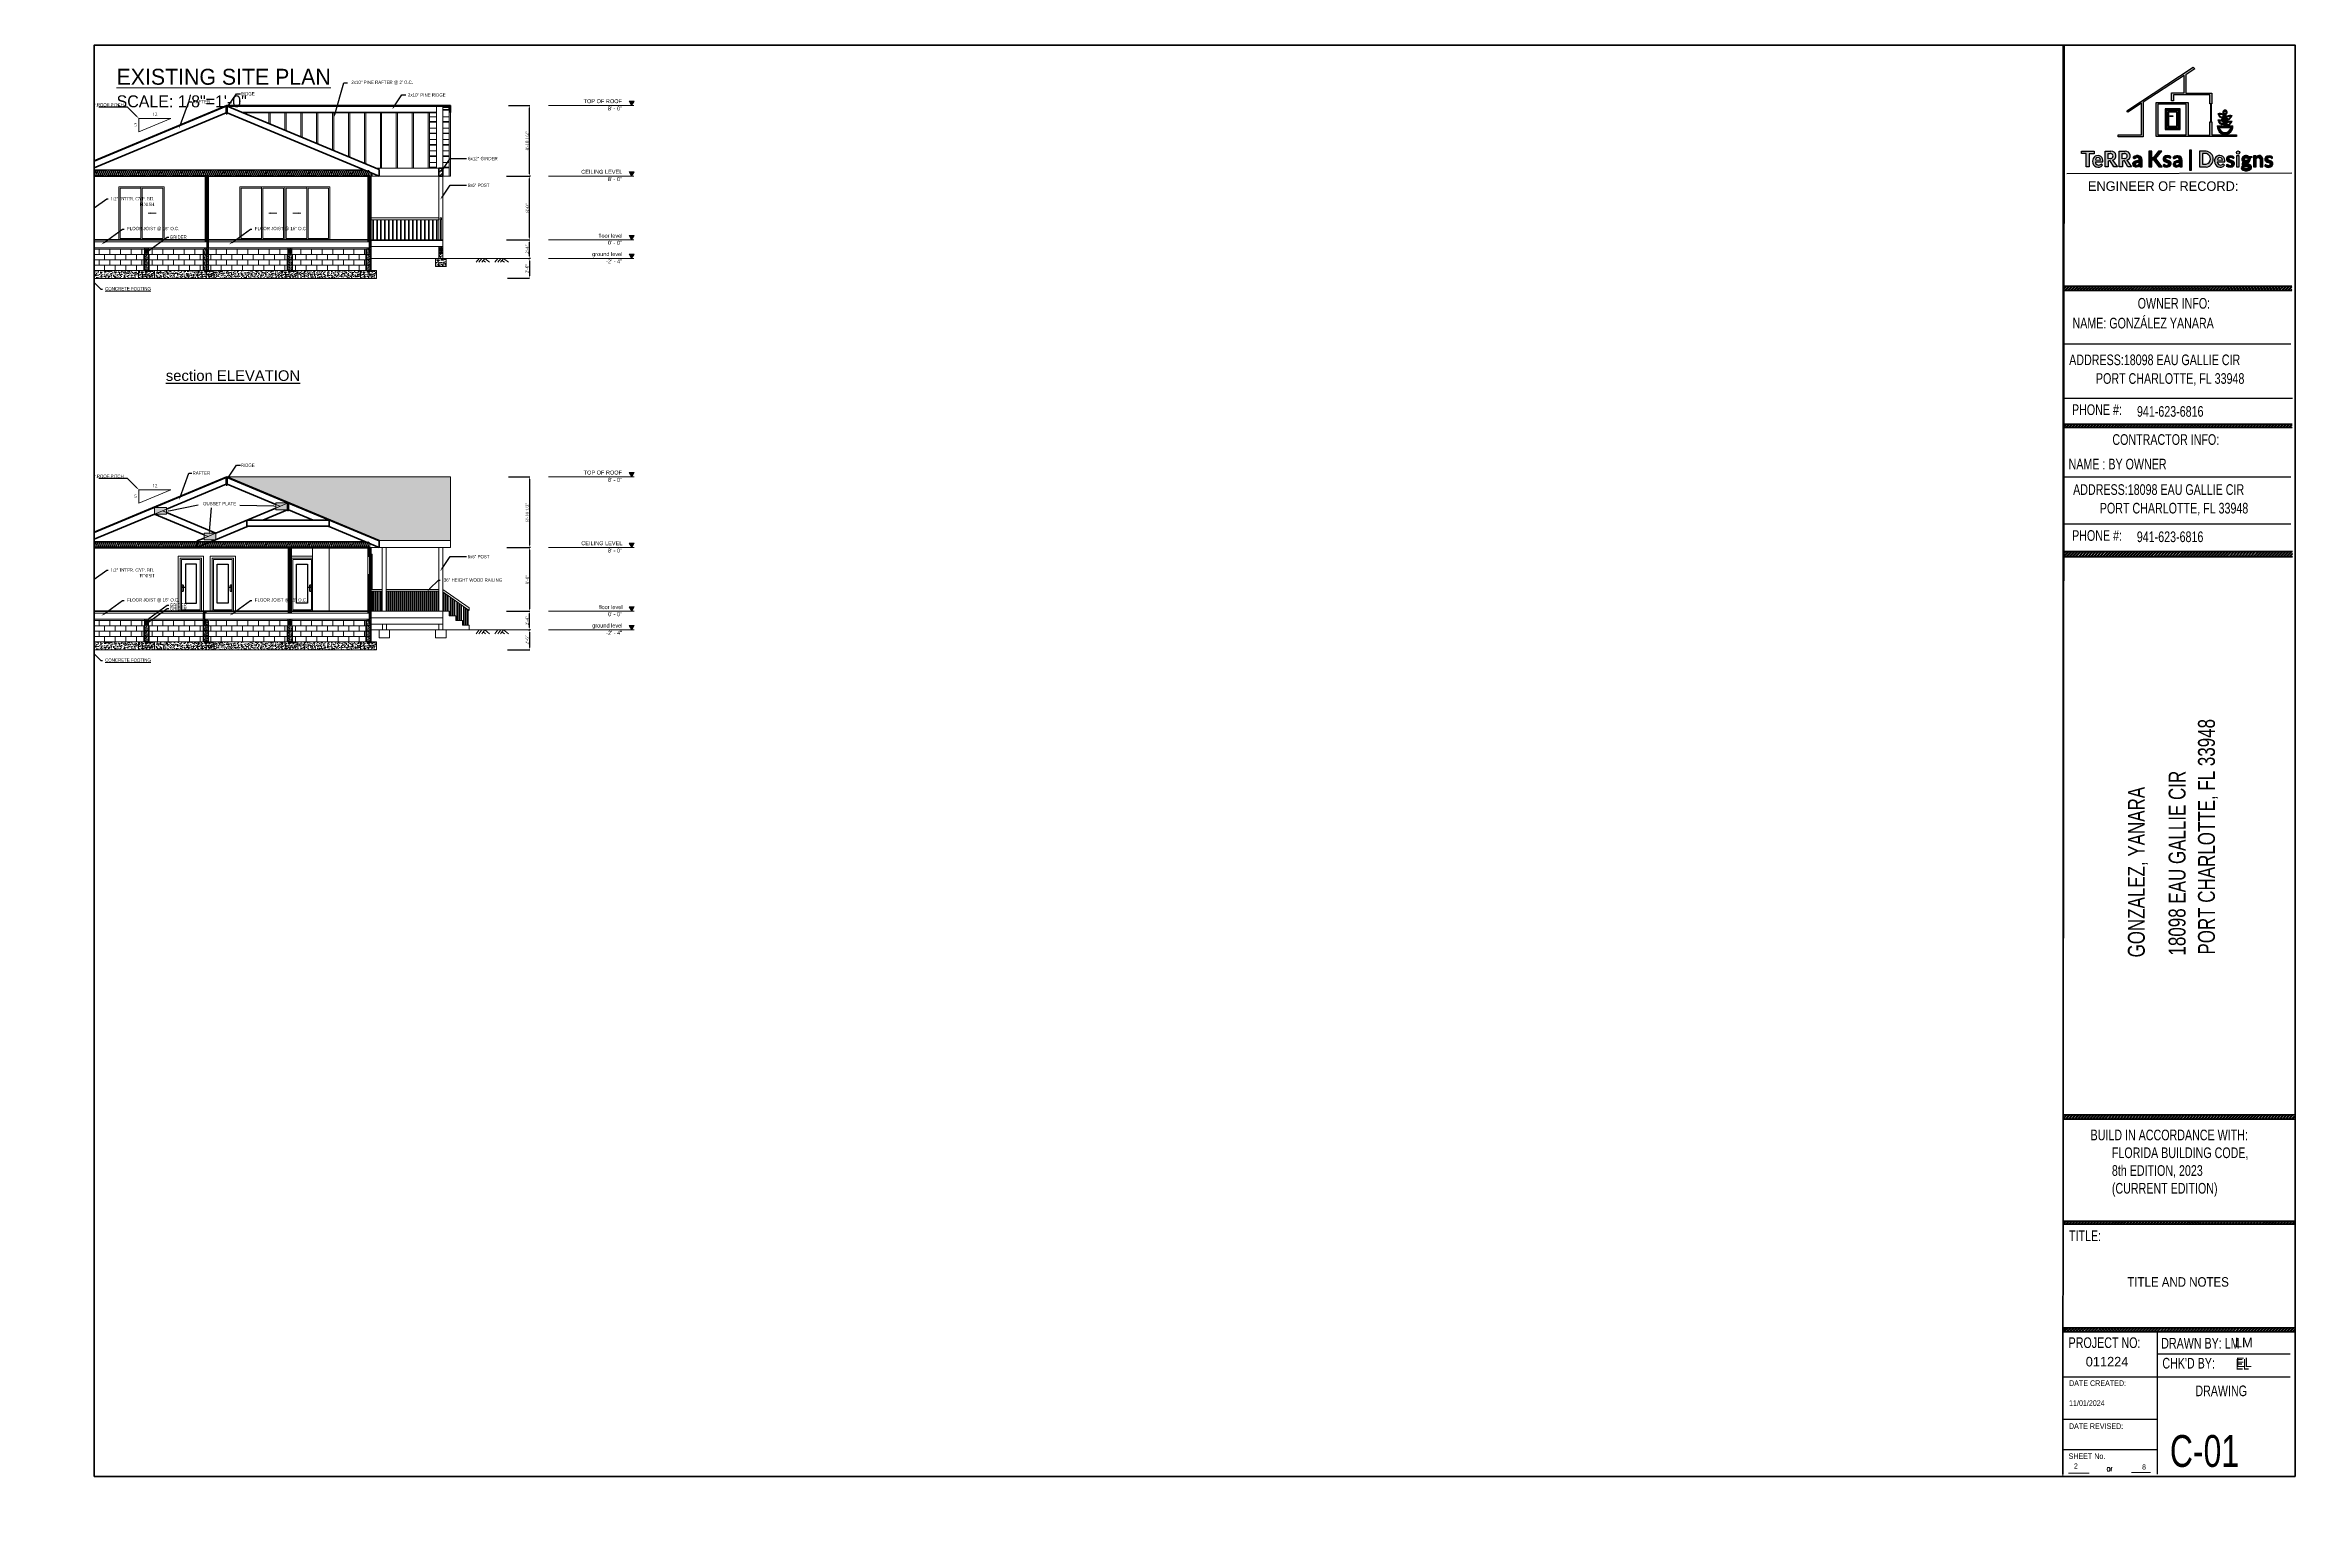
# Paper-space layout 'L1 EXISTING SITE PLAN' of a CAD drawing. Header units: inches. Extents: x 0 to 35.3, y 0 to 23.2.
# The model-space entities are those that its viewports show. They can reach past a viewport. Long polylines and large blocks are cut down to what shows.
import ezdxf
from ezdxf import colors
from ezdxf.entities.mleader import LeaderData, LeaderLine
from ezdxf.math import Vec2, Vec3

# ---------------------------------------------------------------- set-up
doc = ezdxf.new("R2010")
doc.units = ezdxf.units.IN
doc.header["$LTSCALE"] = 0.5
doc.header["$MEASUREMENT"] = 0
doc.linetypes.add('Dash', pattern=[0.25, 0.125, -0.125])
doc.linetypes.add('Grid Line 1_2_', pattern=[0.875, 0.5, -0.125, 0.125, -0.125])
doc.layers.get('Defpoints').update_dxf_attribs({"color": 140})
for name, color, linetype, lineweight in [('A-Anno-Titl-Bdry', 239, 'Continuous', 35), ('A-Anno-Titl-Note', 231, 'Continuous', 25), ('A-Anno-Titl-Otln', 236, 'Continuous', 35), ('A-Anno-Titl-Thin', 231, 'Continuous', 25), ('A-CLNG', 13, 'Continuous', 18), ('A-COLS', 52, 'Continuous', 9), ('A-DETL-GENF', 92, 'Continuous', 9), ('A-Door', 31, 'Continuous', 25), ('A-DOOR-FRAM', 31, 'Continuous', 9), ('A-FLOR', 192, 'Continuous', 18), ('A-FLOR-HRAL', 11, 'Continuous', 9), ('A-FLOR-LEVL', 51, 'Continuous', 9), ('A-Glaz', 51, 'Continuous', 25), ('A-ROOF', 132, 'Continuous', 18), ('CAD_  Default_Lines', 7, 'Continuous', 5), ('Common', 4, 'Continuous', 5), ('DIMENSION', 7, 'Continuous', 13), ('Dimensions', 7, 'Continuous', 0), ('HATCH', 24, 'Continuous', 9), ('I-WALL', 2, 'Continuous', 18), ('PS-TEXT-NOTES', 3, 'Continuous', 9), ('S-BEAM', 12, 'Continuous', 9), ('shingle', 8, 'Continuous', 5), ('SWING', 4, 'Continuous', 5), ('TXT', 4, 'Continuous', 9), ('window', 2, 'Continuous', 20), ('Windows_ Labels', 7, 'Continuous', 9)]:
    doc.layers.add(name, color=color, linetype=linetype, lineweight=lineweight)
doc.layers.add('Insulate', color=7, linetype='Continuous', lineweight=0, true_color=0x918d8e)
doc.layers.add('S-FNDN', color=32, linetype='Continuous', lineweight=5, transparency=0.5)
doc.styles.add('100A', font='arch.shx', dxfattribs={"width": 0.9, "height": 6.4})
doc.styles.add('Annotative', font='arch.shx', dxfattribs={"width": 0.75})
doc.styles.add('ARCH', font='arch.shx')
doc.styles.add('ARIAL', font='arial.ttf')
doc.styles.add('Dimension_style1', font='times.ttf')
doc.styles.add('Lmar Style', font='arch.shx', dxfattribs={"width": 0.75})
doc.styles.add('RomanS', font='romans.shx')
doc.styles.get("Standard").update_dxf_attribs({"font": 'romans.shx', "width": 0.75})
doc.dimstyles.new('REAL', dxfattribs={"dimscale": 0.05, "dimtxt": 96, "dimasz": 72, "dimexe": 5, "dimexo": 72, "dimgap": 24, "dimtad": 1, "dimrnd": 0.25, "dimzin": 1, "dimdsep": 46, "dimlunit": 4, "dimtxsty": 'Dimension_style1', "dimcen": 0.09, "dimclrt": 3, "dimadec": 0, "dimazin": 0, "dimtfac": 1, "dimtofl": 0, "dimtmove": 0, "dimatfit": 3, "dimfxl": 120, "dimfrac": 2, "dimtolj": 1, "dimtzin": 0, "dimarcsym": 0})
pattern_1 = [(45, (5.927834, 0.04212), (-0.02365764, 0.02365764), []), (45, (5.943606, 0.04212), (-0.02365764, 0.02365764), [])]
pattern_2 = [(50, (-17969.0266, 13863.3735), (7.1726018, -0.62752135), [0.75, -8.25]), (355, (-17969.0266, 13863.3735), (-1.3875133, 7.5219213), [0.6, -6.6]), (100.451444, (-17968.429, 13863.321), (5.7850885, 6.8943999), [0.6374019, -7.0114211]), (46.1842, (-17969.027, 13865.3735), (10.6724133, -1.6551928), [1.125, -12.375]), (96.635635, (-17968.137, 13865.236), (9.3466195, 9.741186), [0.9561034, -10.5171376]), (351.184164, (-17969.027, 13865.373), (9.3466195, 9.741186), [0.9, -9.9]), (21, (-17968.0266, 13864.8735), (5.9690705, -4.0261889), [0.75, -8.25]), (326, (-17968.0266, 13864.8735), (2.4331533, 7.25150045), [0.6, -6.6]), (71.451445, (-17967.529, 13864.538), (8.4022238, 3.2253115), [0.6374019, -7.0114211]), (37.5, (-17969.0266, 13863.3735), (0.12159855, 3.32893854), [0, -6.52, 0, -6.7, 0, -6.625]), (7.5, (-17969.0266, 13863.3735), (2.63069537, 3.94411712), [0, -3.82, 0, -6.37, 0, -2.525]), (327.5, (-17971.2566, 13863.3735), (5.33822436, -0.22554872), [0, -2.5, 0, -7.8, 0, -10.35]), (317.5, (-17972.2566, 13863.3735), (5.8318617, 1.00104982), [0, -3.25, 0, -5.18, 0, -7.35])]
pattern_3 = [(50, (-17969.0266, 14078.0586), (7.1726018, -0.62752135), [0.75, -8.25]), (355, (-17969.0266, 14078.059), (-1.3875133, 7.5219213), [0.6, -6.6]), (100.451444, (-17968.429, 14078.0064), (5.7850885, 6.8943999), [0.6374019, -7.0114211]), (46.1842, (-17969.027, 14080.059), (10.6724133, -1.6551928), [1.125, -12.375]), (96.635635, (-17968.137, 14079.921), (9.3466195, 9.741186), [0.9561034, -10.5171376]), (351.184164, (-17969.027, 14080.059), (9.3466195, 9.741186), [0.9, -9.9]), (21, (-17968.0266, 14079.5586), (5.9690705, -4.0261889), [0.75, -8.25]), (326, (-17968.0266, 14079.559), (2.4331533, 7.25150045), [0.6, -6.6]), (71.451445, (-17967.529, 14079.223), (8.4022238, 3.2253115), [0.6374019, -7.0114211]), (37.5, (-17969.0266, 14078.0586), (0.12159855, 3.32893854), [0, -6.52, 0, -6.7, 0, -6.625]), (7.5, (-17969.0266, 14078.0586), (2.63069537, 3.94411712), [0, -3.82, 0, -6.37, 0, -2.525]), (327.5, (-17971.2566, 14078.0586), (5.33822436, -0.22554872), [0, -2.5, 0, -7.8, 0, -10.35]), (317.5, (-17972.2566, 14078.0586), (5.8318617, 1.00104982), [0, -3.25, 0, -5.18, 0, -7.35])]
pattern_4 = [(45, (-47.889, 95.229), (-8.01223, 8.01223), []), (135, (-47.889, 95.229), (-8.01223, -8.01223), [])]
pattern_5 = [(50, (-17969.0266, 13303.8097), (7.1726018, -0.62752135), [0.75, -8.25]), (355, (-17969.0266, 13303.81), (-1.3875133, 7.5219213), [0.6, -6.6]), (100.451444, (-17968.429, 13303.7574), (5.7850885, 6.8943999), [0.6374019, -7.0114211]), (46.1842, (-17969.027, 13305.81), (10.6724133, -1.6551928), [1.125, -12.375]), (96.635635, (-17968.137, 13305.672), (9.3466195, 9.741186), [0.9561034, -10.5171376]), (351.184164, (-17969.027, 13305.81), (9.3466195, 9.741186), [0.9, -9.9]), (21, (-17968.0266, 13305.3097), (5.9690705, -4.0261889), [0.75, -8.25]), (326, (-17968.0266, 13305.31), (2.4331533, 7.25150045), [0.6, -6.6]), (71.451445, (-17967.529, 13304.974), (8.4022238, 3.2253115), [0.6374019, -7.0114211]), (37.5, (-17969.0266, 13303.8097), (0.12159855, 3.32893854), [0, -6.52, 0, -6.7, 0, -6.625]), (7.5, (-17969.0266, 13303.8097), (2.63069537, 3.94411712), [0, -3.82, 0, -6.37, 0, -2.525]), (327.5, (-17971.2566, 13303.8097), (5.33822436, -0.22554872), [0, -2.5, 0, -7.8, 0, -10.35]), (317.5, (-17972.2566, 13303.8097), (5.8318617, 1.00104982), [0, -3.25, 0, -5.18, 0, -7.35])]
pattern_6 = [(50, (-17969.0266, 13518.495), (7.1726018, -0.62752135), [0.75, -8.25]), (355, (-17969.0266, 13518.495), (-1.3875133, 7.5219213), [0.6, -6.6]), (100.451444, (-17968.429, 13518.4425), (5.7850885, 6.8943999), [0.6374019, -7.0114211]), (46.1842, (-17969.027, 13520.495), (10.6724133, -1.6551928), [1.125, -12.375]), (96.635635, (-17968.137, 13520.357), (9.3466195, 9.741186), [0.9561034, -10.5171376]), (351.184164, (-17969.027, 13520.495), (9.3466195, 9.741186), [0.9, -9.9]), (21, (-17968.0266, 13519.995), (5.9690705, -4.0261889), [0.75, -8.25]), (326, (-17968.0266, 13519.995), (2.4331533, 7.25150045), [0.6, -6.6]), (71.451445, (-17967.529, 13519.659), (8.4022238, 3.2253115), [0.6374019, -7.0114211]), (37.5, (-17969.0266, 13518.4948), (0.12159855, 3.32893854), [0, -6.52, 0, -6.7, 0, -6.625]), (7.5, (-17969.0266, 13518.4948), (2.63069537, 3.94411712), [0, -3.82, 0, -6.37, 0, -2.525]), (327.5, (-17971.2566, 13518.4948), (5.33822436, -0.22554872), [0, -2.5, 0, -7.8, 0, -10.35]), (317.5, (-17972.2566, 13518.495), (5.8318617, 1.00104982), [0, -3.25, 0, -5.18, 0, -7.35])]

# ---------------------------------------------------------------- blocks, each defined once
blk = doc.blocks.new('TB-24X36')
h = blk.add_hatch(color=256)
h.dxf.hatch_style = 1
h.paths.add_polyline_path([(32.814, 22.069), (32.814, 21.797), (32.619, 21.797), (32.619, 21.673), (32.649, 21.673), (32.649, 21.77), (33.219, 21.77), (33.219, 21.628), (33.232, 21.628), (33.232, 21.343), (33.219, 21.343), (33.219, 21.137), (32.878, 21.137), (32.878, 21.648), (32.377, 21.648), (32.377, 21.111), (33.635, 21.111), (33.635, 21.138), (33.248, 21.138), (33.248, 21.343), (33.238, 21.343), (33.238, 21.628), (33.248, 21.628), (33.248, 21.795), (32.84, 21.795), (32.84, 22.084), (32.981, 22.176), (32.956, 22.201), (31.913, 21.519), (31.929, 21.496), (32.147, 21.639), (32.147, 21.139), (31.78, 21.139), (31.78, 21.109), (32.174, 21.109), (32.174, 21.655)])
h.paths.add_polyline_path([(32.403, 21.619), (32.847, 21.619), (32.847, 21.139), (32.403, 21.139)], flags=16)
h.paths.add_polyline_path([(32.516, 21.548), (32.752, 21.548), (32.752, 21.224), (32.516, 21.224)], flags=0)
h.paths.add_polyline_path([(32.544, 21.52), (32.725, 21.52), (32.725, 21.252), (32.544, 21.252)], flags=0)
h.paths.add_polyline_path([(32.563, 21.5), (32.705, 21.5), (32.705, 21.271), (32.563, 21.271)], flags=0)
h.paths.add_polyline_path([(32.57, 21.494), (32.699, 21.494), (32.699, 21.278), (32.57, 21.278)], flags=0)
h.paths.add_polyline_path([(32.589, 21.436), (32.64, 21.436), (32.64, 21.428), (32.589, 21.428)], flags=0)
h.paths.add_polyline_path([(32.705, 21.5), (32.563, 21.5), (32.563, 21.271), (32.705, 21.271)], flags=0)
h = blk.add_hatch(color=256)
h.dxf.hatch_style = 1
h.paths.add_polyline_path([(32.752, 21.548), (32.516, 21.548), (32.516, 21.224), (32.752, 21.224)])
h.paths.add_polyline_path([(32.725, 21.52), (32.725, 21.252), (32.544, 21.252), (32.544, 21.52)], flags=16)
h.paths.add_polyline_path([(32.705, 21.5), (32.705, 21.271), (32.563, 21.271), (32.563, 21.5)], flags=0)
h.paths.add_polyline_path([(32.699, 21.494), (32.699, 21.278), (32.57, 21.278), (32.57, 21.494)], flags=0)
h.paths.add_polyline_path([(32.64, 21.436), (32.64, 21.428), (32.589, 21.428), (32.589, 21.436)], flags=0)
h = blk.add_hatch(color=256)
h.dxf.hatch_style = 1
h.paths.add_polyline_path([(32.705, 21.5), (32.563, 21.5), (32.563, 21.271), (32.705, 21.271)])
h.paths.add_polyline_path([(32.699, 21.494), (32.699, 21.278), (32.57, 21.278), (32.57, 21.494)], flags=16)
h.paths.add_polyline_path([(32.64, 21.436), (32.64, 21.428), (32.589, 21.428), (32.589, 21.436)], flags=0)
h.paths.add_polyline_path([(32.64, 21.436), (32.589, 21.436), (32.589, 21.428), (32.64, 21.428)], flags=0)
h = blk.add_hatch(color=256)
h.dxf.hatch_style = 1
edge = h.paths.add_edge_path()
edge.add_arc((33.457, 21.493), 0.0337, 292.0716, 609.5125)
edge.add_line((33.445, 21.461), (33.445, 21.437))
edge.add_spline(control_points=[(33.445, 21.437), (33.438, 21.447), (33.415, 21.477), (33.374, 21.474), (33.345, 21.471)], knot_values=[0.000147, 0.000147, 0.000147, 0.000147, 0.056937, 0.18961, 0.18961, 0.18961, 0.18961], degree=3, periodic=0)
edge.add_spline(control_points=[(33.345, 21.471), (33.349, 21.464), (33.366, 21.437), (33.397, 21.386), (33.433, 21.406), (33.445, 21.413)], knot_values=[0.000093, 0.000093, 0.000093, 0.000093, 0.044317, 0.163563, 0.228901, 0.228901, 0.228901, 0.228901], degree=3, periodic=0)
edge.add_line((33.445, 21.413), (33.445, 21.334))
edge.add_spline(control_points=[(33.445, 21.334), (33.438, 21.344), (33.415, 21.375), (33.374, 21.371), (33.345, 21.368)], knot_values=[0.000048, 0.000048, 0.000048, 0.000048, 0.056937, 0.18961, 0.18961, 0.18961, 0.18961], degree=3, periodic=0)
edge.add_spline(control_points=[(33.345, 21.368), (33.349, 21.361), (33.366, 21.335), (33.397, 21.283), (33.433, 21.303), (33.445, 21.31)], knot_values=[0.000029, 0.000029, 0.000029, 0.000029, 0.044253, 0.163499, 0.228901, 0.228901, 0.228901, 0.228901], degree=3, periodic=0)
edge.add_line((33.445, 21.31), (33.445, 21.283))
edge.add_line((33.445, 21.283), (33.335, 21.283))
edge.add_arc((33.458, 21.271), 0.123, 174.3758, 365.6304)
edge.add_line((33.58, 21.283), (33.507, 21.283))
edge.add_spline(control_points=[(33.507, 21.283), (33.507, 21.283), (33.505, 21.283), (33.503, 21.283), (33.502, 21.283)], knot_values=[0.057332, 0.057332, 0.057332, 0.057332, 0.059217, 0.067464, 0.067464, 0.067464, 0.067464], degree=3, periodic=0)
edge.add_line((33.502, 21.283), (33.47, 21.283))
edge.add_line((33.47, 21.283), (33.47, 21.296))
edge.add_spline(control_points=[(33.47, 21.296), (33.48, 21.29), (33.491, 21.284), (33.502, 21.283)], knot_values=[0, 0, 0, 0, 0.057332, 0.057332, 0.057332, 0.057332], degree=3, periodic=0)
edge.add_line((33.502, 21.283), (33.507, 21.283))
edge.add_spline(control_points=[(33.507, 21.283), (33.527, 21.285), (33.549, 21.321), (33.566, 21.347), (33.57, 21.354)], knot_values=[0.067464, 0.067464, 0.067464, 0.067464, 0.184823, 0.229048, 0.229048, 0.229048, 0.229048], degree=3, periodic=0)
edge.add_spline(control_points=[(33.57, 21.354), (33.541, 21.357), (33.5, 21.361), (33.477, 21.33), (33.47, 21.321)], knot_values=[0, 0, 0, 0, 0.132673, 0.189716, 0.189716, 0.189716, 0.189716], degree=3, periodic=0)
edge.add_line((33.47, 21.321), (33.47, 21.386))
edge.add_spline(control_points=[(33.47, 21.386), (33.482, 21.379), (33.517, 21.359), (33.549, 21.411), (33.565, 21.437), (33.57, 21.444)], knot_values=[0, 0, 0, 0, 0.065431, 0.184676, 0.228901, 0.228901, 0.228901, 0.228901], degree=3, periodic=0)
edge.add_spline(control_points=[(33.57, 21.444), (33.541, 21.447), (33.5, 21.451), (33.477, 21.42), (33.47, 21.41)], knot_values=[0, 0, 0, 0, 0.132673, 0.18961, 0.18961, 0.18961, 0.18961], degree=3, periodic=0)
edge.add_line((33.47, 21.41), (33.47, 21.461))
edge = h.paths.add_edge_path(flags=16)
edge.add_spline(control_points=[(33.433, 21.431), (33.428, 21.426), (33.416, 21.416), (33.383, 21.422), (33.373, 21.444), (33.367, 21.457)], knot_values=[0, 0, 0, 0, 0.031107, 0.077894, 0.146017, 0.146017, 0.146017, 0.146017], degree=3, periodic=0)
edge.add_spline(control_points=[(33.367, 21.457), (33.385, 21.459), (33.414, 21.461), (33.428, 21.439), (33.433, 21.431)], knot_values=[0, 0, 0, 0, 0.082948, 0.129225, 0.129225, 0.129225, 0.129225], degree=3, periodic=0)
h.paths.add_polyline_path([(33.439, 21.493, -1), (33.475, 21.493, -1)], flags=16)
edge = h.paths.add_edge_path(flags=16)
edge.add_spline(control_points=[(33.482, 21.404), (33.487, 21.412), (33.501, 21.434), (33.529, 21.432), (33.547, 21.43)], knot_values=[0, 0, 0, 0, 0.046277, 0.129225, 0.129225, 0.129225, 0.129225], degree=3, periodic=0)
edge.add_spline(control_points=[(33.547, 21.43), (33.542, 21.417), (33.532, 21.395), (33.498, 21.389), (33.486, 21.4), (33.482, 21.404)], knot_values=[0, 0, 0, 0, 0.068123, 0.11491, 0.146017, 0.146017, 0.146017, 0.146017], degree=3, periodic=0)
edge = h.paths.add_edge_path(flags=16)
edge.add_spline(control_points=[(33.367, 21.354), (33.385, 21.356), (33.414, 21.359), (33.428, 21.336), (33.433, 21.328)], knot_values=[0, 0, 0, 0, 0.082948, 0.129225, 0.129225, 0.129225, 0.129225], degree=3, periodic=0)
edge.add_spline(control_points=[(33.433, 21.328), (33.428, 21.324), (33.416, 21.313), (33.383, 21.32), (33.373, 21.341), (33.367, 21.354)], knot_values=[0, 0, 0, 0, 0.031107, 0.077894, 0.146017, 0.146017, 0.146017, 0.146017], degree=3, periodic=0)
edge = h.paths.add_edge_path(flags=16)
edge.add_spline(control_points=[(33.482, 21.314), (33.487, 21.322), (33.501, 21.345), (33.529, 21.342), (33.548, 21.341)], knot_values=[0, 0, 0, 0, 0.046277, 0.129225, 0.129225, 0.129225, 0.129225], degree=3, periodic=0)
edge.add_spline(control_points=[(33.548, 21.341), (33.542, 21.328), (33.532, 21.306), (33.498, 21.3), (33.486, 21.31), (33.482, 21.314)], knot_values=[0, 0, 0, 0, 0.068123, 0.11491, 0.146017, 0.146017, 0.146017, 0.146017], degree=3, periodic=0)
h.paths.add_polyline_path([(33.55, 21.257, -0.874805), (33.363, 21.257)], flags=16)
h = blk.add_hatch(color=256)
h.dxf.hatch_style = 1
h.paths.add_polyline_path([(33.473, 21.36, 1), (33.498, 21.36, 1)])
h.paths.add_polyline_path([(33.493, 21.36, -1), (33.477, 21.36, -1)], flags=16)
h.paths.add_polyline_path([(33.407, 21.382, 1), (33.44, 21.382, 1)])
h.paths.add_polyline_path([(33.435, 21.382, -1), (33.412, 21.382, -1)], flags=16)
h = blk.add_hatch(color=256)
h.dxf.hatch_style = 1
h.paths.add_polyline_path([(31.323, 20.844), (31.402, 20.844), (31.402, 20.883), (31.204, 20.883), (31.204, 20.845), (31.279, 20.845), (31.279, 20.636), (31.323, 20.636)])
h.paths.add_polyline_path([(31.378, 20.725, 0.725804), (31.534, 20.663), (31.516, 20.685, -0.702511), (31.421, 20.717), (31.539, 20.717, 1.160584)])
h.paths.add_polyline_path([(31.501, 20.743), (31.423, 20.745, -1.06753)], flags=16)
h.paths.add_polyline_path([(31.666, 20.882), (31.575, 20.882), (31.575, 20.635), (31.622, 20.636), (31.622, 20.728, -0.066341), (31.655, 20.73), (31.711, 20.639), (31.766, 20.637), (31.691, 20.74, 0.919487)])
h.paths.add_polyline_path([(31.621, 20.848), (31.654, 20.848, -1.053423), (31.656, 20.766), (31.621, 20.765)], flags=16)
h.paths.add_polyline_path([(31.888, 20.883), (31.797, 20.883), (31.797, 20.635), (31.845, 20.636), (31.845, 20.728, -0.066341), (31.877, 20.73), (31.933, 20.639), (31.988, 20.638), (31.913, 20.74, 0.919487)])
h.paths.add_polyline_path([(31.843, 20.848), (31.876, 20.848, -1.053423), (31.878, 20.766), (31.843, 20.765)], flags=16)
h.paths.add_polyline_path([(33.292, 20.725, 0.725804), (33.448, 20.664), (33.429, 20.685, -0.702511), (33.334, 20.718), (33.452, 20.718, 1.160584)])
h.paths.add_polyline_path([(33.337, 20.746, -1.06753), (33.415, 20.744)], flags=16)
h = blk.add_hatch(color=256)
h.dxf.hatch_style = 1
h.paths.add_polyline_path([(32.464, 20.882), (32.413, 20.882), (32.331, 20.78), (32.308, 20.78), (32.308, 20.884), (32.262, 20.884), (32.262, 20.637), (32.31, 20.637), (32.31, 20.745), (32.335, 20.745), (32.42, 20.637), (32.47, 20.637), (32.376, 20.764), (32.37, 20.77)])
h = blk.add_hatch(color=256)
h.dxf.hatch_style = 1
h.paths.add_polyline_path([(32.932, 20.9), (32.901, 20.9), (32.901, 20.583), (32.932, 20.583)])
h = blk.add_hatch(color=256)
h.dxf.hatch_style = 1
h.paths.add_polyline_path([(33.159, 20.883), (33.057, 20.884), (33.057, 20.635), (33.161, 20.635, 0.89591)])
h.paths.add_polyline_path([(33.161, 20.677), (33.101, 20.677), (33.101, 20.845), (33.167, 20.845, -0.778769)], flags=16)
h.paths.add_polyline_path([(33.68, 20.81), (33.638, 20.81), (33.638, 20.637), (33.68, 20.637)])
h.paths.add_polyline_path([(33.636, 20.861, 1), (33.687, 20.861, 1)])
h = blk.add_hatch(color=256)
h.dxf.hatch_style = 1
h.paths.add_polyline_path([(32.121, 20.805, 0.311148), (32.017, 20.788, 0.727512), (32.035, 20.769, 0.021646), (32.064, 20.78, -0.539298), (32.111, 20.757), (32.111, 20.736, 0.133292), (32.024, 20.715, 0.475606), (32.021, 20.647, 0.365876), (32.114, 20.658), (32.12, 20.639), (32.129, 20.634), (32.151, 20.634), (32.151, 20.751, 0.301099)])
h.paths.add_polyline_path([(32.111, 20.711), (32.111, 20.682, -0.390959), (32.053, 20.669, -0.388833), (32.049, 20.692, -0.252119), (32.076, 20.708)], flags=16)
h = blk.add_hatch(color=256)
h.dxf.hatch_style = 1
h.paths.add_polyline_path([(32.528, 20.754, -0.541614), (32.537, 20.784, -0.211981), (32.588, 20.775, 0.771475), (32.604, 20.794, 0.363384), (32.498, 20.793, 0.561554), (32.518, 20.716), (32.56, 20.701, -0.724739), (32.55, 20.661, -0.120496), (32.506, 20.673, 0.667097), (32.485, 20.652, 0.385681), (32.601, 20.659, 0.540897), (32.578, 20.733)])
h = blk.add_hatch(color=256)
h.dxf.hatch_style = 1
h.paths.add_polyline_path([(32.749, 20.804, 0.311148), (32.645, 20.786, 0.727512), (32.663, 20.767, 0.021646), (32.692, 20.779, -0.539298), (32.739, 20.756), (32.739, 20.735, 0.133292), (32.652, 20.713, 0.475606), (32.649, 20.645, 0.365876), (32.742, 20.656), (32.748, 20.638), (32.757, 20.633), (32.779, 20.633), (32.779, 20.75, 0.301099)])
h.paths.add_polyline_path([(32.739, 20.709), (32.739, 20.68, -0.390959), (32.681, 20.667, -0.388833), (32.677, 20.69, -0.252119), (32.704, 20.706)], flags=16)
h = blk.add_hatch(color=256)
h.dxf.hatch_style = 1
h.paths.add_polyline_path([(33.521, 20.752, -0.541614), (33.53, 20.782, -0.211981), (33.581, 20.773, 0.771475), (33.597, 20.792, 0.363384), (33.491, 20.791, 0.561554), (33.511, 20.714), (33.553, 20.699, -0.724739), (33.543, 20.659, -0.120496), (33.5, 20.672, 0.667097), (33.478, 20.65, 0.385681), (33.594, 20.657, 0.540897), (33.571, 20.731)])
h = blk.add_hatch(color=256)
h.dxf.hatch_style = 1
edge = h.paths.add_edge_path()
edge.add_ellipse((33.787, 20.757), major_axis=(0.0674, 0), ratio=0.839251, start_angle=251.0262, end_angle=378.0221)
edge.add_line((33.851, 20.775), (33.878, 20.785))
edge.add_line((33.878, 20.785), (33.878, 20.802))
edge.add_line((33.878, 20.802), (33.828, 20.802))
edge.add_ellipse((33.787, 20.757), major_axis=(0.0674, 0), ratio=0.839251, start_angle=412.6517, end_angle=593.8347)
edge.add_arc((33.755, 20.682), 0.0305, 104.0661, 241.2618)
edge.add_arc((33.748, 20.62), 0.0367, 102.2675, 255.5413)
edge.add_arc((33.785, 20.687), 0.113, 245.8832, 316.0011)
edge.add_arc((33.83, 20.633), 0.0444, 326.437, 449.1029)
edge.add_line((33.831, 20.678), (33.771, 20.679))
edge.add_arc((33.777, 20.693), 0.0159, 137.7006, 245.2707, ccw=False)
edge = h.paths.add_edge_path(flags=16)
edge.add_ellipse((33.788, 20.758), major_axis=(0.0307, 0), ratio=0.742552, start_angle=0, end_angle=360)
edge = h.paths.add_edge_path(flags=16)
edge.add_ellipse((33.789, 20.629), major_axis=(0.0418, 0), ratio=0.42029, start_angle=0, end_angle=360)
h = blk.add_hatch(color=256)
h.dxf.hatch_style = 1
h.paths.add_polyline_path([(34.009, 20.764), (34.009, 20.638), (34.051, 20.638), (34.051, 20.763, 0.67117), (33.942, 20.791), (33.942, 20.811), (33.904, 20.812), (33.904, 20.637), (33.945, 20.637), (33.945, 20.763, -0.541952)])
h = blk.add_hatch(color=256)
h.dxf.hatch_style = 1
h.paths.add_polyline_path([(34.126, 20.751, -0.541614), (34.135, 20.781, -0.211981), (34.186, 20.772, 0.771475), (34.202, 20.79, 0.363384), (34.095, 20.79, 0.561554), (34.115, 20.712), (34.158, 20.698, -0.724739), (34.147, 20.658, -0.120496), (34.104, 20.67, 0.667097), (34.082, 20.649, 0.385681), (34.199, 20.655, 0.540897), (34.175, 20.729)])
h = blk.add_hatch()
h.set_pattern_fill('ANSI32', color=256, scale=0.089219)
h.set_pattern_definition([(45, (-3.78282, -0.866356), (-0.023657639, 0.023657639), []), (45, (-3.76705, -0.866356), (-0.023657639, 0.023657639), [])])
h.paths.add_polyline_path([(34.504, 18.767), (30.926, 18.767), (30.926, 18.695), (34.504, 18.695)])
h = blk.add_hatch()
h.set_pattern_fill('ANSI32', color=256, scale=0.089219)
h.set_pattern_definition([(45, (5.93962, 3.424058), (-0.02365764, 0.02365764), []), (45, (5.95539, 3.424058), (-0.02365764, 0.02365764), [])])
h.paths.add_polyline_path([(34.51, 16.597), (30.924, 16.597), (30.924, 16.544), (34.51, 16.544)])
h.paths.add_polyline_path([(34.516, 14.6), (30.922, 14.6), (30.922, 14.518), (34.516, 14.518)])
h = blk.add_hatch()
h.set_pattern_fill('ANSI32', color=256, scale=0.089219)
h.set_pattern_definition(pattern_1)
h.paths.add_polyline_path([(34.54, 5.759), (30.914, 5.759), (30.914, 5.694), (34.54, 5.694)])
h = blk.add_hatch()
h.set_pattern_fill('ANSI32', color=256, scale=0.089219)
h.set_pattern_definition(pattern_1)
h.paths.add_polyline_path([(34.543, 4.09), (30.912, 4.09), (30.912, 4.042), (34.543, 4.042)])
h.paths.add_polyline_path([(34.549, 2.42), (30.911, 2.419), (30.911, 2.352), (34.549, 2.352)])
for p, q in [((33.335, 21.283), (33.445, 21.283)), ((33.363, 21.257), (33.55, 21.257)), ((33.445, 21.437), (33.445, 21.461)), ((33.445, 21.334), (33.445, 21.413)), ((33.445, 21.283), (33.445, 21.31)), ((33.47, 21.461), (33.47, 21.41)), ((33.47, 21.386), (33.47, 21.321)), ((33.47, 21.296), (33.47, 21.283)), ((33.47, 21.283), (33.58, 21.283)), ((31.621, 20.765), (31.621, 20.848)), ((31.621, 20.848), (31.654, 20.848)), ((31.843, 20.765), (31.843, 20.848)), ((31.843, 20.848), (31.876, 20.848)), ((33.159, 20.883), (33.057, 20.884)), ((30.971, 20.531), (34.506, 20.541)), ((31.423, 20.745), (31.501, 20.743)), ((31.534, 20.663), (31.516, 20.685)), ((31.622, 20.636), (31.575, 20.635)), ((31.656, 20.766), (31.621, 20.765)), ((31.622, 20.728), (31.622, 20.636)), ((31.711, 20.639), (31.655, 20.73)), ((31.691, 20.74), (31.766, 20.637)), ((31.766, 20.637), (31.711, 20.639)), ((31.845, 20.636), (31.797, 20.635)), ((31.878, 20.766), (31.843, 20.765)), ((31.845, 20.728), (31.845, 20.636)), ((31.933, 20.639), (31.877, 20.73)), ((31.913, 20.74), (31.988, 20.638)), ((31.988, 20.638), (31.933, 20.639)), ((32.076, 20.708), (32.111, 20.711)), ((32.111, 20.736), (32.111, 20.757)), ((32.111, 20.711), (32.111, 20.682)), ((32.12, 20.639), (32.114, 20.658)), ((32.129, 20.634), (32.12, 20.639)), ((32.151, 20.634), (32.129, 20.634)), ((32.151, 20.751), (32.151, 20.634)), ((32.518, 20.716), (32.56, 20.701)), ((32.578, 20.733), (32.528, 20.754)), ((32.704, 20.706), (32.739, 20.709)), ((32.739, 20.735), (32.739, 20.756)), ((32.739, 20.709), (32.739, 20.68)), ((32.748, 20.638), (32.742, 20.656)), ((32.757, 20.633), (32.748, 20.638)), ((32.779, 20.633), (32.757, 20.633)), ((32.779, 20.75), (32.779, 20.633)), ((33.337, 20.746), (33.415, 20.744)), ((33.448, 20.664), (33.429, 20.685)), ((33.511, 20.714), (33.553, 20.699)), ((33.571, 20.731), (33.521, 20.752)), ((33.831, 20.678), (33.771, 20.679)), ((33.828, 20.802), (33.878, 20.802)), ((33.878, 20.785), (33.851, 20.775)), ((33.878, 20.802), (33.878, 20.785)), ((33.942, 20.811), (33.904, 20.812)), ((33.942, 20.791), (33.942, 20.811)), ((34.009, 20.764), (34.009, 20.638)), ((34.009, 20.638), (34.051, 20.638)), ((34.051, 20.638), (34.051, 20.763)), ((34.115, 20.712), (34.158, 20.698)), ((34.175, 20.729), (34.126, 20.751))]:
    blk.add_line(p, q)
for points in [[(31.78, 21.139), (32.147, 21.139), (32.147, 21.639), (31.929, 21.496), (31.913, 21.519), (32.956, 22.201), (32.981, 22.176), (32.84, 22.084), (32.84, 21.795), (33.248, 21.795), (33.248, 21.628), (33.238, 21.628), (33.238, 21.343), (33.248, 21.343), (33.248, 21.138), (33.635, 21.138), (33.635, 21.111), (32.377, 21.111), (32.377, 21.648), (32.878, 21.648), (32.878, 21.137), (33.219, 21.137), (33.219, 21.343), (33.232, 21.343), (33.232, 21.628), (33.219, 21.628), (33.219, 21.77), (32.649, 21.77), (32.649, 21.673), (32.619, 21.673), (32.619, 21.797), (32.814, 21.797), (32.814, 22.069), (32.174, 21.655), (32.174, 21.109), (31.78, 21.109), (31.78, 21.139)], [(31.279, 20.636), (31.279, 20.845), (31.204, 20.845), (31.204, 20.883), (31.402, 20.883), (31.402, 20.844), (31.323, 20.844), (31.323, 20.636), (31.279, 20.636)], [(31.575, 20.635), (31.575, 20.882), (31.666, 20.882)], [(31.797, 20.635), (31.797, 20.883), (31.888, 20.883)], [(32.262, 20.884), (32.262, 20.637), (32.31, 20.637), (32.31, 20.745), (32.335, 20.745), (32.42, 20.637), (32.47, 20.637), (32.376, 20.764), (32.37, 20.77), (32.464, 20.882), (32.413, 20.882), (32.331, 20.78), (32.308, 20.78), (32.308, 20.884), (32.262, 20.884)], [(33.057, 20.884), (33.057, 20.635), (33.161, 20.635)], [(33.167, 20.845), (33.101, 20.845), (33.101, 20.677), (33.161, 20.677)], [(31.421, 20.717), (31.539, 20.717)], [(33.334, 20.718), (33.452, 20.718)], [(33.904, 20.812), (33.904, 20.637), (33.945, 20.637), (33.945, 20.763)]]:
    blk.add_lwpolyline(points)
for points in [[(32.847, 21.619), (32.403, 21.619), (32.403, 21.139), (32.847, 21.139)], [(32.752, 21.548), (32.516, 21.548), (32.516, 21.224), (32.752, 21.224)], [(32.725, 21.52), (32.544, 21.52), (32.544, 21.252), (32.725, 21.252)], [(32.705, 21.5), (32.563, 21.5), (32.563, 21.271), (32.705, 21.271)], [(32.699, 21.494), (32.57, 21.494), (32.57, 21.278), (32.699, 21.278)], [(32.589, 21.436), (32.64, 21.436), (32.64, 21.428), (32.589, 21.428)], [(32.932, 20.9), (32.901, 20.9), (32.901, 20.583), (32.932, 20.583)], [(33.68, 20.81), (33.638, 20.81), (33.638, 20.637), (33.68, 20.637)]]:
    blk.add_lwpolyline(points, close=True)
for centre, radius in [((33.424, 21.382), 0.0164), ((33.424, 21.382), 0.0112), ((33.457, 21.493), 0.0177), ((33.485, 21.36), 0.0123), ((33.485, 21.36), 0.00808), ((33.662, 20.861), 0.0252)]:
    blk.add_circle(centre, radius)
for centre, radius, start, end in [((33.458, 21.271), 0.123, 174.3758, 5.6304), ((33.457, 21.269), 0.0943, 187.4891, 352.2075), ((33.457, 21.493), 0.0337, 292.0716, 249.5125), ((31.657, 20.807), 0.0411, 268.384, 94.3452), ((31.673, 20.81), 0.0724, 284.7449, 95.1373), ((31.879, 20.807), 0.0411, 268.384, 94.3452), ((31.895, 20.81), 0.0724, 284.7449, 95.1373), ((33.147, 20.759), 0.125, 276.705, 84.1349), ((33.143, 20.762), 0.0869, 282.0209, 73.6623), ((31.459, 20.733), 0.0814, 348.7882, 185.7908), ((31.466, 20.719), 0.0884, 176.4881, 320.3773), ((31.474, 20.718), 0.0533, 180.9244, 321.2782), ((31.462, 20.747), 0.0391, 355.0959, 182.5788), ((31.646, 20.608), 0.122, 86.0986, 101.2807), ((31.869, 20.608), 0.122, 86.0986, 101.2807), ((32.05, 20.68), 0.044, 126.2132, 227.9574), ((32.029, 20.781), 0.0141, 151.7799, 295.9253), ((32.081, 20.721), 0.0932, 64.8122, 133.946), ((32.061, 20.707), 0.0725, 236.516, 316.9013), ((32.107, 20.566), 0.17, 88.592, 118.9612), ((31.915, 21.104), 0.356, 289.7445, 294.7046), ((32.063, 20.682), 0.0174, 147.3715, 232.3625), ((32.077, 20.675), 0.0328, 92.4786, 149.0804), ((32.075, 20.707), 0.0439, 240.1244, 325.5383), ((32.08, 20.753), 0.0313, 7.1107, 120.4623), ((32.095, 20.756), 0.0559, 355.6321, 62.66), ((32.5, 20.658), 0.0165, 66.8045, 201.633), ((32.532, 20.761), 0.0471, 136.1609, 253.4271), ((32.539, 20.72), 0.087, 231.0203, 315.3831), ((32.551, 20.73), 0.0831, 50.249, 130.1302), ((32.554, 20.756), 0.0954, 240.4559, 267.9392), ((32.543, 20.766), 0.0185, 106.2243, 219.9866), ((32.553, 20.722), 0.0637, 56.0241, 103.8979), ((32.549, 20.683), 0.0219, 273.8367, 57.5659), ((32.565, 20.688), 0.0463, 320.6374, 74.2728), ((32.594, 20.786), 0.0128, 244.2927, 34.8898), ((32.657, 20.78), 0.0141, 151.7799, 295.9253), ((32.709, 20.719), 0.0932, 64.8122, 133.946), ((32.689, 20.706), 0.0725, 236.516, 316.9013), ((32.735, 20.565), 0.17, 88.592, 118.9612), ((32.543, 21.102), 0.356, 289.7445, 294.7046), ((32.691, 20.681), 0.0174, 147.3715, 232.3625), ((32.705, 20.673), 0.0328, 92.4786, 149.0804), ((32.703, 20.705), 0.0439, 240.1244, 325.5383), ((32.708, 20.752), 0.0313, 7.1107, 120.4623), ((32.723, 20.754), 0.0559, 355.6321, 62.66), ((33.373, 20.734), 0.0814, 348.7882, 185.7908), ((33.38, 20.72), 0.0884, 176.4881, 320.3773), ((33.388, 20.719), 0.0533, 180.9244, 321.2782), ((33.376, 20.747), 0.0391, 355.0959, 182.5788), ((33.493, 20.656), 0.0165, 66.8045, 201.633), ((33.525, 20.759), 0.0471, 136.1609, 253.4271), ((33.532, 20.718), 0.087, 231.0203, 315.3831), ((33.544, 20.728), 0.0831, 50.249, 130.1302), ((33.547, 20.755), 0.0954, 240.4559, 267.9392), ((33.536, 20.764), 0.0185, 106.2243, 219.9866), ((33.546, 20.72), 0.0637, 56.0241, 103.8979), ((33.542, 20.681), 0.0219, 273.8367, 57.5659), ((33.559, 20.686), 0.0463, 320.6374, 74.2728), ((33.587, 20.784), 0.0128, 244.2927, 34.8898), ((33.748, 20.62), 0.0367, 102.2675, 255.5413), ((33.755, 20.682), 0.0305, 104.0661, 241.2618), ((33.785, 20.687), 0.113, 245.8832, 316.0011), ((33.777, 20.693), 0.0159, 137.7006, 245.2707), ((33.83, 20.633), 0.0444, 326.437, 89.1029), ((33.991, 20.755), 0.0611, 7.8782, 143.3515), ((33.978, 20.743), 0.0384, 33.683, 147.5052), ((34.097, 20.655), 0.0165, 66.8045, 201.633), ((34.129, 20.757), 0.0471, 136.1609, 253.4271), ((34.137, 20.716), 0.087, 231.0203, 315.3831), ((34.148, 20.726), 0.0831, 50.249, 130.1302), ((34.151, 20.753), 0.0954, 240.4559, 267.9392), ((34.14, 20.763), 0.0185, 106.2243, 219.9866), ((34.15, 20.719), 0.0637, 56.0241, 103.8979), ((34.146, 20.68), 0.0219, 273.8367, 57.5659), ((34.163, 20.685), 0.0463, 320.6374, 74.2728), ((34.191, 20.783), 0.0128, 244.2927, 34.8898)]:
    blk.add_arc(centre, radius, start, end)
for start_param, end_param in [(7.202131, 10.36437), (4.380209, 6.597731)]:
    blk.add_ellipse((33.787, 20.757), major_axis=(0.0674, 0), ratio=0.839251, start_param=start_param, end_param=end_param)
for centre, major_axis, ratio in [((33.789, 20.629), (0.0418, 0), 0.42029), ((33.788, 20.758), (0.0307, 0), 0.742552)]:
    blk.add_ellipse(centre, major_axis=major_axis, ratio=ratio)
for points in [[(33.445, 21.437), (33.422, 21.462), (33.345, 21.471)], [(33.445, 21.413), (33.409, 21.4), (33.359, 21.449), (33.345, 21.471)], [(33.445, 21.334), (33.422, 21.359), (33.345, 21.368)], [(33.445, 21.31), (33.409, 21.297), (33.359, 21.346), (33.345, 21.368)], [(33.433, 21.431), (33.416, 21.452), (33.367, 21.457)], [(33.433, 21.431), (33.418, 21.42), (33.391, 21.424), (33.367, 21.457)], [(33.433, 21.328), (33.416, 21.349), (33.367, 21.354)], [(33.433, 21.328), (33.418, 21.318), (33.391, 21.321), (33.367, 21.354)], [(33.47, 21.41), (33.492, 21.435), (33.57, 21.444)], [(33.47, 21.386), (33.506, 21.373), (33.556, 21.422), (33.57, 21.444)], [(33.47, 21.321), (33.492, 21.346), (33.57, 21.354)], [(33.47, 21.296), (33.506, 21.283), (33.556, 21.332), (33.57, 21.354)], [(33.482, 21.404), (33.499, 21.425), (33.547, 21.43)], [(33.482, 21.404), (33.497, 21.394), (33.524, 21.397), (33.547, 21.43)], [(33.482, 21.314), (33.499, 21.335), (33.548, 21.341)], [(33.482, 21.314), (33.497, 21.304), (33.524, 21.308), (33.548, 21.341)]]:
    blk.add_spline(points, degree=3)
at = {"layer": 'A-Anno-Titl-Bdry'}
for p, q in [((34.504, 18.767), (30.926, 18.767)), ((34.504, 18.695), (30.926, 18.695)), ((34.51, 16.597), (30.924, 16.597)), ((34.51, 16.544), (30.924, 16.544)), ((34.515, 14.6), (30.922, 14.6)), ((34.516, 14.518), (30.922, 14.518)), ((30.914, 5.759), (34.54, 5.759)), ((34.54, 5.694), (30.914, 5.694)), ((30.912, 4.09), (34.545, 4.09)), ((34.545, 4.042), (30.912, 4.042)), ((34.549, 2.419), (30.911, 2.419)), ((34.549, 2.353), (30.911, 2.352))]:
    blk.add_line(p, q, dxfattribs=at)
at = {"layer": 'A-Anno-Titl-Note'}
blk.add_line((32.394, 2.352), (32.394, 0.12), dxfattribs=at)
at = {"layer": 'A-Anno-Titl-Otln'}
blk.add_line((30.909, 0.122), (30.929, 22.549), dxfattribs=at)
blk.add_lwpolyline([(34.556, 0.084), (0, 0.084), (0, 22.549), (34.556, 22.549)], close=True, dxfattribs=at)
at = {"layer": 'A-Anno-Titl-Thin'}
for p, q in [((34.49, 17.853), (30.921, 17.853)), ((34.514, 17.003), (30.924, 17.002)), ((34.491, 15.765), (30.923, 15.765)), ((34.491, 15.027), (30.923, 15.027)), ((34.478, 2.004), (32.394, 2.004)), ((34.478, 1.641), (30.909, 1.641)), ((32.394, 0.979), (30.909, 0.979)), ((32.394, 0.501), (30.909, 0.501))]:
    blk.add_line(p, q, dxfattribs=at)
at = {"layer": 'TXT'}
for p, q in [((30.998, 0.138), (31.322, 0.138)), ((31.989, 0.144), (32.287, 0.144))]:
    blk.add_line(p, q, dxfattribs=at)
at = {"color": 0, "transparency": 33554687, "insert": (31.304, 20.41), "char_height": 0.15, "attachment_point": 1, "style": '100A'}
blk.add_mtext_dynamic_manual_height_columns('{\\W1;\\C256;ENGINEER OF RECORD: }', width=11.27442, gutter_width=0.0127, heights=[1.109], dxfattribs=at)
at = {"layer": 'A-Anno-Titl-Note', "style": 'Lmar Style', "width": 0.75}
for s, height, p in [('OWNER INFO:', 0.16728, (32.086, 18.412)), ('NAME: GONZÁLEZ YANARA', 0.16728, (31.062, 18.101)), ('ADDRESS:18098 EAU GALLIE CIR', 0.16728, (31.01, 17.525)), ('PORT CHARLOTTE, FL 33948', 0.16728, (31.43, 17.232)), ('PHONE #:', 0.1673, (31.054, 16.743)), ('941-623-6816', 0.16728, (32.074, 16.715)), ('CONTRACTOR INFO:', 0.16728, (31.688, 16.274)), ('NAME : BY OWNER ', 0.16728, (31.001, 15.889)), ('ADDRESS:18098 EAU GALLIE CIR', 0.16728, (31.072, 15.489)), ('PORT CHARLOTTE, FL 33948', 0.16728, (31.491, 15.197)), ('PHONE #: ', 0.1673, (31.056, 14.768)), ('941-623-6816', 0.16728, (32.072, 14.748)), ('TITLE: ', 0.1673, (31.007, 3.777)), ('PROJECT NO:', 0.16728, (31.001, 2.1)), ('DRAWN BY: LM', 0.16728, (32.455, 2.091)), ("CHK'D BY:", 0.1673, (32.473, 1.778)), ('EL', 0.1673, (33.627, 1.762)), ('DATE CREATED:', 0.08922, (31.008, 1.504)), ('DRAWING', 0.1673, (32.991, 1.344)), ('11/01/2024', 0.0892, (31.008, 1.191)), ('DATE REVISED:', 0.08922, (31.006, 0.829)), ('SHEET No.', 0.0892, (31, 0.358))]:
    blk.add_text(s, height=height, dxfattribs=at).set_placement(p)
for s, p in [('PORT CHARLOTTE, FL 33948', (33.298, 8.275)), ('18098 EAU GALLIE CIR', (32.837, 8.26)), ('GONZALEZ, YANARA', (32.197, 8.23))]:
    blk.add_text(s, height=0.26533, rotation=90, dxfattribs=at).set_placement(p)
at = {"layer": 'A-Anno-Titl-Note', "insert": (31.346, 5.527), "char_height": 0.16728, "attachment_point": 1, "style": 'Lmar Style'}
blk.add_mtext_dynamic_manual_height_columns('\\A1;BUILD IN ACCORDANCE WITH:\\P\\pxl2;FLORIDA BUILDING CODE,\\P8th EDITION, 2023\\P(CURRENT EDITION)', width=3.71368, gutter_width=0.884, heights=[0], dxfattribs=at)
at = {"layer": 'TXT', "style": 'RomanS'}
blk.add_text('Of', height=0.0613, dxfattribs=at).set_placement((31.599, 0.165))
at = {"layer": 'TXT', "style": 'ARCH'}
for p in [(31.114, 0.106), (32.119, 0.117)]:
    blk.add_attdef('#', p, '', height=0.111, dxfattribs=at)
blk = doc.blocks.new('_Open90')
at = {"color": 0, "linetype": 'ByBlock', "lineweight": -2}
for p, q in [((0, 0), (-1, 0)), ((-0.5, 0.5), (0, 0)), ((0, 0), (-0.5, -0.5))]:
    blk.add_line(p, q, dxfattribs=at)
blk = doc.blocks.new('Door-Double-Sliding - 68_ x 80_-487292-Section 1')
at = {"layer": 'A-Door'}
blk.add_hatch(color=256, dxfattribs=at).paths.add_polyline_path([(-235.3, 39.5), (-235.3, 40.5), (-238.3, 40)], flags=0)
at = {"layer": 'A-DETL-GENF'}
for p, q in [((-235.3, 40.5), (-238.3, 40)), ((-238.3, 40), (-235.3, 39.5)), ((-226.3, 40), (-238.3, 40)), ((-235.3, 39.5), (-235.3, 40.5))]:
    blk.add_line(p, q, dxfattribs=at)
at = {"layer": 'A-Door', "lineweight": 9}
for p, q in [((-280.3, 2), (-280.3, 78)), ((-280.3, 78), (-249.3, 78)), ((-249.3, 80), (-249.3, 0)), ((-247.3, 78), (-216.3, 78)), ((-247.3, 2), (-247.3, 78)), ((-216.3, 78), (-216.3, 2)), ((-249.3, 2), (-280.3, 2)), ((-216.3, 2), (-247.3, 2))]:
    blk.add_line(p, q, dxfattribs=at)
blk = doc.blocks.new('Door-Double-Sliding - 68_ x 80_-V1-Section 1')
at = {"layer": 'A-Door'}
blk.add_hatch(color=256, dxfattribs=at).paths.add_polyline_path([(-53.3, 39.5), (-53.3, 40.5), (-56.3, 40)], flags=0)
at = {"layer": 'A-DETL-GENF'}
for p, q in [((-53.3, 40.5), (-56.3, 40)), ((-56.3, 40), (-53.3, 39.5)), ((-44.3, 40), (-56.3, 40)), ((-53.3, 39.5), (-53.3, 40.5))]:
    blk.add_line(p, q, dxfattribs=at)
at = {"layer": 'A-Door', "lineweight": 9}
for p, q in [((-98.3, 2), (-98.3, 78)), ((-98.3, 78), (-67.3, 78)), ((-67.3, 80), (-67.3, 0)), ((-65.3, 78), (-34.3, 78)), ((-65.3, 2), (-65.3, 78)), ((-34.3, 78), (-34.3, 2)), ((-32.3, 0), (-32.3, 80)), ((-67.3, 2), (-98.3, 2)), ((-34.3, 2), (-65.3, 2))]:
    blk.add_line(p, q, dxfattribs=at)
blk = doc.blocks.new('Railing - 1_-508546-Section 1')
at = {"layer": 'A-FLOR-HRAL'}
for p, q in [((202.2, 30), (202.2, 0)), ((203.2, 0), (203.2, 30))]:
    blk.add_line(p, q, dxfattribs=at)
blk = doc.blocks.new('Railing - 1_-V3-Section 1')
at = {"layer": 'A-FLOR-HRAL'}
for p, q in [((196.2, 0), (196.2, 30)), ((197.2, 30), (197.2, 0))]:
    blk.add_line(p, q, dxfattribs=at)
blk = doc.blocks.new('Railing - Railing-508842-Section 1')
at = {"layer": 'A-FLOR-HRAL'}
for p, q in [((199.7, 33), (97.7, 33)), ((97.7, 30), (199.7, 30)), ((201.7, 33), (201.7, 30)), ((203.7, 33), (201.7, 33)), ((201.7, 30), (203.7, 30)), ((203.7, 30), (203.7, 33))]:
    blk.add_line(p, q, dxfattribs=at)
for name, p in [('Railing - 1_-V3-Section 1', (-96, 0)), ('Railing - 1_-V3-Section 1', (-90, 0)), ('Railing - 1_-V3-Section 1', (-84, 0)), ('Railing - 1_-V3-Section 1', (-78, 0)), ('Railing - 1_-V3-Section 1', (-72, 0)), ('Railing - 1_-V3-Section 1', (-66, 0)), ('Railing - 1_-V3-Section 1', (-60, 0)), ('Railing - 1_-V3-Section 1', (-54, 0)), ('Railing - 1_-V3-Section 1', (-48, 0)), ('Railing - 1_-V3-Section 1', (-42, 0)), ('Railing - 1_-V3-Section 1', (-36, 0)), ('Railing - 1_-V3-Section 1', (-30, 0)), ('Railing - 1_-V3-Section 1', (-24, 0)), ('Railing - 1_-V3-Section 1', (-18, 0)), ('Railing - 1_-V3-Section 1', (-12, 0)), ('Railing - 1_-V3-Section 1', (-6, 0)), ('Railing - 1_-V3-Section 1', (0, 0)), ('Railing - 1_-508546-Section 1', (0, 0))]:
    blk.add_blockref(name, p)
blk = doc.blocks.new('Columns 6 - Columns 2-549260-Section 1')
at = {"layer": 'A-COLS'}
for p, q in [((199.7, 0), (199.7, 96)), ((205.7, 0), (205.7, 96))]:
    blk.add_line(p, q, dxfattribs=at)
blk = doc.blocks.new('Structural Framing 29 - Structural Framing 29-550016-Section 1')
at = {"layer": 'S-BEAM'}
h = blk.add_hatch(dxfattribs=at)
h.set_pattern_fill('FP_3', color=256, style=0, pattern_type=2)
h.set_pattern_definition([(45, (-305.964, 47.068), (-3.18198, 3.18198), [])])
h.paths.add_polyline_path([(199.7, 96), (205.7, 96), (205.7, 108), (199.7, 108)], flags=0)
for p, q in [((199.7, 108), (106.9, 108)), ((99.5, 96), (99.5, 100.3)), ((99.5, 96), (199.7, 96))]:
    blk.add_line(p, q, dxfattribs=at)
at = {"layer": 'S-BEAM', "lineweight": 40}
for p, q in [((199.7, 108), (199.7, 96)), ((205.7, 108), (199.7, 108)), ((205.7, 96), (205.7, 108)), ((199.7, 96), (205.7, 96))]:
    blk.add_line(p, q, dxfattribs=at)
blk = doc.blocks.new('1')
at = {"layer": 'S-BEAM'}
for p, q in [((57416.4, -9983.7), (57432.4, -9983.7)), ((57416.4, -9995.7), (57416.4, -9983.7)), ((57432.4, -9995.7), (57416.4, -9995.7)), ((57421.4, -9974.9), (57427.4, -9974.9)), ((57421.4, -9983.7), (57421.4, -9974.9)), ((57427.4, -9983.7), (57427.4, -9974.9)), ((57432.4, -9983.7), (57432.4, -9995.7))]:
    blk.add_line(p, q, dxfattribs=at)
blk = doc.blocks.new('*U643')
at = {"layer": 'Insulate', "transparency": 33554687}
for p, q in [((2.9, -0.3), (-2.9, 0.3)), ((-2.9, -1.8), (2.9, -1.3))]:
    blk.add_line(p, q, dxfattribs=at)
for centre, start, end in [((-2.9, -0.8), 90, 270), ((2.9, 0.8), 270, 90)]:
    blk.add_arc(centre, 1.02, start, end, dxfattribs=at)
blk = doc.blocks.new('*U644')
at = {"layer": 'Insulate', "color": 0, "linetype": 'ByBlock', "lineweight": -2, "transparency": 16777216}
for p in [(0, 0), (0, -3.0625), (0, -6.125), (0, -9.1875), (0, -12.25), (0, -15.3125), (0, -18.375), (0, -21.4375), (0, -24.5), (0, -27.5625), (0, -30.625), (0, -33.6875), (0, -36.75), (0, -39.8125), (0, -42.875), (0, -45.9375), (0, -49), (0, -52.0625), (0, -55.125), (0, -58.1875), (0, -61.25), (0, -64.3125), (0, -67.375), (0, -70.4375), (0, -73.5), (0, -76.5625), (0, -79.625), (0, -82.6875), (0, -85.75), (0, -88.8125), (0, -91.875), (0, -94.9375), (0, -98), (0, -101.0625), (0, -104.125), (0, -107.1875), (0, -110.25), (0, -113.3125), (0, -116.375), (0, -119.4375), (0, -122.5), (0, -125.5625), (0, -128.625), (0, -131.6875), (0, -134.75), (0, -137.8125), (0, -140.875), (0, -143.9375), (0, -147), (0, -150.0625), (0, -153.125), (0, -156.1875), (0, -159.25), (0, -162.3125), (0, -165.375), (0, -168.4375), (0, -171.5), (0, -174.5625), (0, -177.625), (0, -180.6875), (0, -183.75), (0, -186.8125), (0, -189.875), (0, -192.9375), (0, -196), (0, -199.0625), (0, -202.125), (0, -205.1875), (0, -208.25), (0, -211.3125), (0, -214.375), (0, -217.4375), (0, -220.5), (0, -223.5625), (0, -226.625), (0, -229.6875), (0, -232.75), (0, -235.8125), (0, -238.875), (0, -241.9375), (0, -245), (0, -248.0625), (0, -251.125), (0, -254.1875), (0, -257.25), (0, -260.3125), (0, -263.375), (0, -266.4375), (0, -269.5), (0, -272.5625), (0, -275.625), (0, -278.6875), (0, -281.75), (0, -284.8125), (0, -287.875), (0, -290.9375), (0, -294), (0, -297.0625), (0, -300.125), (0, -303.1875), (0, -306.25), (0, -309.3125), (0, -312.375), (0, -315.4375), (0, -318.5), (0, -321.5625), (0, -324.625), (0, -327.6875), (0, -330.75), (0, -333.8125), (0, -336.875), (0, -339.9375), (0, -343), (0, -346.0625), (0, -349.125), (0, -352.1875), (0, -355.25), (0, -358.3125), (0, -361.375), (0, -364.4375), (0, -367.5), (0, -370.5625), (0, -373.625), (0, -376.6875), (0, -379.75), (0, -382.8125), (0, -385.875), (0, -388.9375), (0, -392), (0, -395.0625), (0, -398.125), (0, -401.1875), (0, -404.25), (0, -407.3125), (0, -410.375), (0, -413.4375), (0, -416.5), (0, -419.5625), (0, -422.625), (0, -425.6875), (0, -428.75)]:
    blk.add_blockref('*U643', p, dxfattribs=at)
blk = doc.blocks.new('*U653')
at = {"layer": 'Insulate', "transparency": 33554687}
for p, q in [((1.3, -0.1), (-1.3, 0.1)), ((-1.3, -0.8), (1.3, -0.6))]:
    blk.add_line(p, q, dxfattribs=at)
for centre, start, end in [((-1.3, -0.4), 90, 270), ((1.3, 0.4), 270, 90)]:
    blk.add_arc(centre, 0.468, start, end, dxfattribs=at)
blk = doc.blocks.new('*U654')
at = {"layer": 'Insulate', "color": 0, "linetype": 'ByBlock', "lineweight": -2, "transparency": 16777216}
for p in [(0, 0), (0, -1.4), (0, -2.8), (0, -4.2), (0, -5.6), (0, -7), (0, -8.4), (0, -9.9), (0, -11.3), (0, -12.7), (0, -14.1), (0, -15.5), (0, -16.9), (0, -18.3), (0, -19.7), (0, -21.1), (0, -22.5), (0, -23.9), (0, -25.3), (0, -26.7), (0, -28.1), (0, -29.6), (0, -31), (0, -32.4), (0, -33.8), (0, -35.2), (0, -36.6), (0, -38), (0, -39.4), (0, -40.8), (0, -42.2), (0, -43.6), (0, -45), (0, -46.4), (0, -47.8), (0, -49.3), (0, -50.7), (0, -52.1), (0, -53.5), (0, -54.9), (0, -56.3), (0, -57.7), (0, -59.1), (0, -60.5), (0, -61.9), (0, -63.3), (0, -64.7), (0, -66.1), (0, -67.5), (0, -69), (0, -70.4), (0, -71.8), (0, -73.2), (0, -74.6), (0, -76), (0, -77.4), (0, -78.8), (0, -80.2), (0, -81.6), (0, -83), (0, -84.4), (0, -85.8), (0, -87.2), (0, -88.7), (0, -90.1), (0, -91.5), (0, -92.9)]:
    blk.add_blockref('*U653', p, dxfattribs=at)
blk = doc.blocks.new('-CAD Details ToolKit_Cast-in-Place Anchor Bolt')
at = {"color": 9, "true_color": 0xc0c0c0, "transparency": 33554687}
for points in [[(0.4, 9), (-1, 9), (0.4, 9), (-1, 9.1)], [(-1, 9.1), (0.4, 9.1), (-1, 9.1), (0.4, 9)], [(0.2, 9.1), (-0.8, 9.1), (0.2, 9.1), (-0.8, 9.6)], [(-0.8, 9.6), (0.2, 9.6), (-0.8, 9.6), (0.2, 9.1)]]:
    blk.add_solid(points, dxfattribs=at)
at = {"color": 9, "lineweight": 0, "true_color": 0xc0c0c0, "transparency": 33554687}
for points in [[(-0.1, -8.4), (-0.5, -8.4), (-0.1, -8.4), (-0.1, 10.1)], [(-0.1, 10.1), (-0.5, -8.4), (-0.1, 10.1), (-0.5, 10.1)], [(-0.1, -8.5), (-0.5, -8.5), (-0.1, -8.5), (-0.1, -8.4)], [(-0.1, -8.4), (-0.5, -8.5), (-0.1, -8.4), (-0.5, -8.4)], [(-0.1, -8.4), (-0.1, -8.4), (-0.1, -8.4), (-0.5, -8.4)], [(-0.1, -8.4), (-0.5, -8.4), (-0.1, -8.4), (-0.5, -8.4)], [(-0.1, -8.5), (-0.4, -8.7), (-0.1, -8.5), (-0.5, -8.6)], [(-0.1, -8.5), (-0.1, -8.5), (-0.1, -8.5), (-0.5, -8.6)], [(-0.5, -8.6), (-0.5, -8.5), (-0.5, -8.6), (-0.1, -8.5)], [(-0.3, -8.8), (-0.4, -8.7), (-0.3, -8.8), (-0.1, -8.5)], [(-0.4, -8.7), (-0.4, -8.7), (-0.4, -8.7), (-0.1, -8.5)], [(-0.1, -8.6), (-0.3, -8.8), (-0.1, -8.6), (-0.1, -8.5)], [(-0.2, -8.9), (-0.3, -8.9), (-0.2, -8.9), (0, -8.6)], [(0, -8.6), (-0.3, -8.9), (0, -8.6), (-0.1, -8.6)], [(-0.3, -8.9), (-0.3, -8.8), (-0.3, -8.9), (-0.1, -8.6)], [(-0.1, -9), (-0.2, -8.9), (-0.1, -9), (0, -8.6)], [(0, -9), (-0.1, -9), (0, -9), (0, -8.6)], [(0.1, -8.6), (0.1, -9), (0.1, -8.6), (0, -9)], [(0, -9), (0, -9), (0, -9), (0.1, -8.6)], [(0.1, -8.6), (0, -9), (0.1, -8.6), (0, -8.6)], [(1, -8.6), (1, -9), (1, -8.6), (0.1, -9)], [(0.1, -8.6), (1, -8.6), (0.1, -8.6), (0.1, -9)]]:
    blk.add_solid(points, dxfattribs=at)
at = {"layer": 'Common', "transparency": 33554687}
for points in [[(-1, 9), (-1, 9.1), (0.4, 9.1), (0.4, 9)], [(-0.8, 9.1), (-0.8, 9.6), (0.2, 9.6), (0.2, 9.1)]]:
    blk.add_lwpolyline(points, close=True, dxfattribs=at)
blk.add_lwpolyline([(-0.1, 10.1), (-0.1, -8.4, 0.375648), (0.1, -8.6), (1, -8.6), (1, -9), (0.1, -9, -0.389407), (-0.5, -8.4), (-0.5, 10.1)], format="xyb", close=True, dxfattribs=at)
blk = doc.blocks.new('-CAD Details ToolKit_ 8_ CMU w_ Grout')
at = {"layer": 'Common', "transparency": 33554687}
for points in [[(-3.8, 0), (-3.8, 7.6), (-2.8, 7.6), (-2.8, 0)], [(-3.7, 7.6), (-3.7, 8), (4.1, 8), (4.1, 7.6)], [(-2.8, 0), (-2.8, 7.6), (3.2, 7.6), (3.2, 0)], [(3.2, 0), (3.2, 7.6), (4.2, 7.6), (4.2, 0)]]:
    blk.add_lwpolyline(points, close=True, dxfattribs=at)
at = {"layer": 'HATCH', "transparency": 33554687}
for p, q in [((-3.8, 7.5), (-3.7, 7.6)), ((-3.8, 7.5), (-3.8, 7.5)), ((-3.8, 6.6), (-3.7, 6.5)), ((-3.8, 6.1), (-3.6, 6.3)), ((-3.8, 5.2), (-3.4, 4.9)), ((-3.8, 4.7), (-3.5, 5)), ((-3.8, 3.3), (-3.3, 3.8)), ((-3.8, 3.8), (-3.2, 3.2)), ((-3.8, 1.8), (-3.1, 2.5)), ((-3, 1.6), (-3.8, 2.4)), ((-3.8, 0.4), (-3, 1.3)), ((-2.8, 0), (-3.8, 1)), ((-2.8, 5.6), (-3.7, 6.5)), ((-3.6, 6.3), (-2.8, 7.1)), ((-3.5, 5), (-2.8, 5.7)), ((-3.4, 7.6), (-2.8, 7.1)), ((-2.8, 4.2), (-3.4, 4.9)), ((-3.3, 3.8), (-2.8, 4.3)), ((-3.2, 3.2), (-2.8, 2.8)), ((-3.1, 2.5), (-2.8, 2.8)), ((-3, 1.6), (-2.8, 1.4)), ((-3, 1.3), (-2.8, 1.4)), ((-2.8, 7.6), (-2.8, 7.6)), ((-2.8, 7.5), (-2.8, 7.5)), ((-2.8, 7.4), (-2.8, 7.4)), ((-2.8, 6.8), (-2.8, 6.8)), ((-2.8, 5.9), (-2.8, 5.9)), ((-2.8, 5.8), (-2.8, 5.8)), ((-2.8, 4.3), (-2.8, 4.3)), ((-2.8, 4.3), (-2.8, 4.3)), ((-2.8, 3.2), (-2.8, 3.2)), ((-2.8, 2.7), (-2.8, 2.7)), ((-2.8, 1.4), (-2.8, 1.4)), ((-2.8, 1.1), (-2.8, 1.1)), ((-2.8, 0), (-2.8, 0)), ((-2.8, 0), (-2.8, 0)), ((-2.7, 7.6), (-2.7, 7.6)), ((-2.7, 1.2), (-2.7, 1.2)), ((-2.6, 6.9), (-2.6, 6.9)), ((-2.6, 6.1), (-2.6, 6.1)), ((-2.6, 4.5), (-2.6, 4.5)), ((-2.6, 2.8), (-2.6, 2.8)), ((-2.5, 7.3), (-2.5, 7.3)), ((-2.5, 2.8), (-2.1, 2.9)), ((-2.5, 2.8), (-2.2, 2.6)), ((-2.5, 1.3), (-2.5, 1.3)), ((-2.4, 5.1), (-2.4, 5.1)), ((-2.4, 4.6), (-2.4, 4.6)), ((-2.4, 3), (-2.4, 3)), ((-2.4, 1.5), (-2.4, 1.5)), ((-2.3, 6.9), (-2.3, 6.9)), ((-2.3, 6.3), (-2.3, 6.3)), ((-2.3, 3.9), (-2.3, 3.9)), ((-2.3, 2.4), (-2.3, 2.4)), ((-2.2, 5.5), (-2.2, 5.5)), ((-2.2, 2.6), (-2.1, 2.9)), ((-2.1, 2.2), (-2.1, 2.2)), ((-1.8, 3.4), (-1.8, 3.4)), ((-1.7, 6.7), (-1.7, 6.7)), ((-1.7, 1.6), (-1.7, 1.6)), ((-1.7, 1.6), (-1.7, 1.6)), ((-1.5, 1.8), (-1.5, 1.8)), ((-1.5, 1.8), (-1.5, 1.8)), ((-1.4, 7.5), (-1.3, 7.6)), ((-1.4, 7.5), (-1.1, 7.5)), ((-1.4, 2.9), (-1.4, 2.9)), ((-1.3, 6.4), (-0.9, 6.5)), ((-1.3, 6.4), (-1, 6.2)), ((-1.2, 2.8), (-1.2, 2.8)), ((-1.1, 7.5), (-1.1, 7.6)), ((-1.1, 5.9), (-1.1, 5.9)), ((-1, 7.1), (-1, 7.1)), ((-1, 6.2), (-0.9, 6.5)), ((-1, 5.3), (-1, 5.3)), ((-1, 1.7), (-1, 1.7)), ((-0.9, 2.6), (-0.9, 2.6)), ((-0.9, 2.6), (-0.9, 2.6)), ((-0.8, 1.4), (-0.8, 1.4)), ((-0.7, 6.7), (-0.3, 7.1)), ((-0.7, 6.7), (-0.2, 6.6)), ((-0.7, 3.8), (-0.5, 4)), ((-0.7, 3.8), (-0.4, 3.7)), ((-0.7, 2.9), (-0.7, 2.9)), ((-0.7, 2.9), (-0.7, 2.9)), ((-0.5, 5.3), (-0.5, 5.3)), ((-0.5, 4.3), (-0.5, 4.3)), ((-0.4, 3.7), (-0.5, 4)), ((-0.2, 6.6), (-0.3, 7.1)), ((-0.3, 2.7), (-0.3, 2.7)), ((-0.2, 3.6), (-0.2, 3.6)), ((-0.2, 3.6), (-0.2, 3.6)), ((0, 1), (0.4, 1.4)), ((0, 1), (0.4, 0.9)), ((0, 0), (0.2, 0.3)), ((0, 0), (0, 0)), ((0.1, 3.3), (0.1, 3.3)), ((0.1, 1.8), (0.1, 1.8)), ((0.1, 1.7), (0.1, 1.7)), ((0.1, 1.6), (0.1, 1.6)), ((0.1, 0), (0.1, 0)), ((0.2, 6.7), (0.2, 6.7)), ((0.2, 5), (0.2, 5)), ((0.3, 0), (0.2, 0.3)), ((0.4, 7.2), (0.4, 7.2)), ((0.4, 3.7), (0.4, 3.7)), ((0.4, 0.9), (0.4, 1.4)), ((0.5, 7.6), (0.5, 7.6)), ((0.5, 4.4), (0.5, 4.4)), ((0.5, 4.4), (0.5, 4.4)), ((0.5, 0.7), (0.9, 0.9)), ((0.5, 0.7), (0.7, 0.6)), ((0.7, 0.6), (0.9, 0.9)), ((0.8, 2), (0.8, 2)), ((0.9, 7.1), (0.9, 7.1)), ((1, 7.1), (1, 7.1)), ((1, 5.6), (1, 5.6)), ((1, 3.9), (1, 3.9)), ((1.1, 0.1), (1.1, 0.1)), ((1.3, 5.6), (1.3, 5.6)), ((1.3, 5.6), (1.3, 5.6)), ((1.3, 2), (1.3, 2)), ((1.4, 6.3), (1.4, 6.3)), ((1.4, 4.3), (1.4, 4.3)), ((1.4, 3.8), (1.4, 3.8)), ((1.4, 2.7), (1.4, 2.7)), ((1.4, 1.1), (1.4, 1.1)), ((1.4, 0), (1.4, 0)), ((1.5, 7.6), (1.5, 7.6)), ((1.5, 6.3), (1.5, 6.3)), ((1.7, 6.1), (1.7, 6.1)), ((1.7, 6.1), (1.7, 6.1)), ((1.7, 4.4), (2.1, 4.5)), ((1.7, 4.4), (2, 4.2)), ((1.7, 0.1), (1.7, 0.1)), ((1.8, 6.2), (1.8, 6.2)), ((1.8, 6.2), (1.8, 6.2)), ((1.8, 5.6), (1.8, 5.6)), ((1.9, 7.6), (1.9, 7.6)), ((1.9, 6.3), (1.9, 6.3)), ((1.9, 6.3), (1.9, 6.3)), ((1.9, 2), (1.9, 2)), ((2, 7.5), (2, 7.5)), ((2, 6.2), (2, 6.2)), ((2, 6), (2, 6)), ((2, 4.2), (2.1, 4.5)), ((2, 3), (2, 3)), ((2.1, 0), (2.1, 0)), ((2.2, 7.2), (2.4, 7.5)), ((2.2, 7.2), (2.5, 7.2)), ((2.2, 6), (2.2, 6)), ((2.3, 6.6), (2.3, 6.6)), ((2.5, 7.2), (2.4, 7.5)), ((2.5, 7.2), (2.5, 7.2)), ((2.5, 7.2), (2.5, 7.2)), ((2.5, 7.2), (2.5, 7.2)), ((2.5, 7.2), (2.5, 7.2)), ((2.5, 0.3), (2.5, 0.3)), ((2.6, 7.2), (2.6, 7.2)), ((2.6, 3.9), (2.6, 3.9)), ((2.7, 5.8), (2.7, 5.8)), ((2.7, 4), (2.7, 4)), ((2.7, 3.9), (2.7, 3.9)), ((2.7, 3.9), (2.7, 3.9)), ((3.1, 7.6), (3.1, 7.6)), ((3.1, 7.6), (3.1, 7.6)), ((3.2, 7.6), (3.2, 7.6)), ((3.2, 7.6), (3.2, 7.6)), ((3.2, 7.1), (3.3, 7.1)), ((3.3, 7), (3.2, 7.1)), ((3.2, 7), (3.2, 7)), ((3.2, 7), (3.2, 7)), ((3.2, 5.6), (3.4, 5.9)), ((3.2, 5.7), (3.5, 5.4)), ((3.2, 5.4), (3.2, 5.4)), ((3.2, 5.4), (3.2, 5.4)), ((3.2, 4.2), (3.6, 4.6)), ((3.2, 4.3), (3.7, 3.8)), ((3.2, 4), (3.2, 4)), ((3.2, 3.8), (3.2, 3.8)), ((3.2, 3.8), (3.2, 3.8)), ((3.2, 2.8), (3.7, 3.4)), ((3.9, 2.1), (3.2, 2.8)), ((3.2, 2.2), (3.2, 2.2)), ((3.2, 2.2), (3.2, 2.2)), ((3.2, 1.4), (3.9, 2.1)), ((4.1, 0.5), (3.2, 1.4)), ((3.2, 0), (4.1, 0.9)), ((3.2, 0.5), (3.2, 0.5)), ((3.2, 0.4), (3.2, 0.4)), ((3.2, 0), (3.2, 0)), ((3.3, 7.1), (3.8, 7.6)), ((3.3, 7), (4.2, 6.1)), ((3.4, 5.9), (4.2, 6.6)), ((4.2, 4.7), (3.5, 5.4)), ((3.6, 4.6), (4.2, 5.2)), ((3.7, 3.4), (4.2, 3.8)), ((4.2, 3.3), (3.7, 3.8)), ((3.9, 2.1), (4.2, 2.4)), ((3.9, 2.1), (4.2, 1.8)), ((4.2, 7.5), (4.1, 7.6)), ((4.1, 0.9), (4.2, 1)), ((4.2, 0.4), (4.1, 0.5))]:
    blk.add_line(p, q, dxfattribs=at)
blk = doc.blocks.new('*U655')
at = {"transparency": 33554687, "rotation": 180}
blk.add_blockref('-CAD Details ToolKit_ 8_ CMU w_ Grout', (0.2, 4), dxfattribs=at)
blk = doc.blocks.new('*U656')
at = {"layer": 'Common', "color": 0, "linetype": 'ByBlock', "lineweight": -2, "transparency": 16777216}
for p in [(0, 24), (0, 16), (0, 8), (0, 0)]:
    blk.add_blockref('*U655', p, dxfattribs=at)
blk = doc.blocks.new('*U657')
at = {"layer": 'Insulate', "transparency": 33554687}
for p, q in [((1.3, -0.1), (-1.3, 0.1)), ((-1.3, -0.8), (1.3, -0.6))]:
    blk.add_line(p, q, dxfattribs=at)
for centre, start, end in [((-1.3, -0.4), 90, 270), ((1.3, 0.4), 270, 90)]:
    blk.add_arc(centre, 0.468, start, end, dxfattribs=at)
blk = doc.blocks.new('*U658')
at = {"layer": 'Insulate', "color": 0, "linetype": 'ByBlock', "lineweight": -2, "transparency": 16777216}
for p in [(0, 0), (0, -1.4), (0, -2.8), (0, -4.2), (0, -5.6), (0, -7), (0, -8.4), (0, -9.9), (0, -11.3), (0, -12.7), (0, -14.1), (0, -15.5), (0, -16.9), (0, -18.3), (0, -19.7), (0, -21.1), (0, -22.5), (0, -23.9), (0, -25.3), (0, -26.7), (0, -28.1), (0, -29.6), (0, -31), (0, -32.4), (0, -33.8), (0, -35.2), (0, -36.6), (0, -38), (0, -39.4), (0, -40.8), (0, -42.2), (0, -43.6), (0, -45), (0, -46.4), (0, -47.8), (0, -49.3), (0, -50.7), (0, -52.1), (0, -53.5), (0, -54.9), (0, -56.3), (0, -57.7), (0, -59.1), (0, -60.5), (0, -61.9), (0, -63.3), (0, -64.7), (0, -66.1), (0, -67.5), (0, -69), (0, -70.4), (0, -71.8), (0, -73.2), (0, -74.6), (0, -76), (0, -77.4), (0, -78.8), (0, -80.2), (0, -81.6), (0, -83), (0, -84.4), (0, -85.8), (0, -87.2), (0, -88.7), (0, -90.1), (0, -91.5), (0, -92.9)]:
    blk.add_blockref('*U657', p, dxfattribs=at)
blk = doc.blocks.new('*U645')
at = {"transparency": 33554687, "rotation": 180}
blk.add_blockref('-CAD Details ToolKit_ 8_ CMU w_ Grout', (0.2, 4), dxfattribs=at)
blk = doc.blocks.new('*U646')
at = {"layer": 'Common', "color": 0, "linetype": 'ByBlock', "lineweight": -2, "transparency": 16777216}
for p in [(0, 16), (0, 8), (0, 0)]:
    blk.add_blockref('*U645', p, dxfattribs=at)
blk = doc.blocks.new('*U647')
at = {"transparency": 33554687, "rotation": 180}
blk.add_blockref('-CAD Details ToolKit_ 8_ CMU w_ Grout', (0.2, 4), dxfattribs=at)
blk = doc.blocks.new('*U648')
at = {"layer": 'Common', "color": 0, "linetype": 'ByBlock', "lineweight": -2, "transparency": 16777216}
for p in [(0, 24), (0, 16), (0, 8), (0, 0)]:
    blk.add_blockref('*U647', p, dxfattribs=at)
blk = doc.blocks.new('*U649')
at = {"transparency": 33554687, "rotation": 180}
blk.add_blockref('-CAD Details ToolKit_ 8_ CMU w_ Grout', (0.2, 4), dxfattribs=at)
blk = doc.blocks.new('*U650')
at = {"layer": 'Common', "color": 0, "linetype": 'ByBlock', "lineweight": -2, "transparency": 16777216}
for p in [(0, 16), (0, 8), (0, 0)]:
    blk.add_blockref('*U649', p, dxfattribs=at)
blk = doc.blocks.new('*U651')
at = {"layer": 'Insulate', "transparency": 33554687}
for p, q in [((1.3, -0.1), (-1.3, 0.1)), ((-1.3, -0.8), (1.3, -0.6))]:
    blk.add_line(p, q, dxfattribs=at)
for centre, start, end in [((-1.3, -0.4), 90, 270), ((1.3, 0.4), 270, 90)]:
    blk.add_arc(centre, 0.468, start, end, dxfattribs=at)
blk = doc.blocks.new('*U652')
at = {"layer": 'SWING', "color": 0, "linetype": 'ByBlock', "lineweight": -2, "transparency": 16777216}
for p in [(0, 0), (0, -1.4), (0, -2.8), (0, -4.2), (0, -5.6), (0, -7), (0, -8.4), (0, -9.9), (0, -11.3), (0, -12.7), (0, -14.1), (0, -15.5), (0, -16.9), (0, -18.3), (0, -19.7), (0, -21.1), (0, -22.5), (0, -23.9), (0, -25.3), (0, -26.7), (0, -28.1), (0, -29.6), (0, -31), (0, -32.4), (0, -33.8), (0, -35.2), (0, -36.6), (0, -38), (0, -39.4), (0, -40.8), (0, -42.2), (0, -43.6), (0, -45), (0, -46.4), (0, -47.8), (0, -49.3), (0, -50.7), (0, -52.1), (0, -53.5), (0, -54.9), (0, -56.3), (0, -57.7), (0, -59.1), (0, -60.5), (0, -61.9), (0, -63.3), (0, -64.7), (0, -66.1), (0, -67.5), (0, -69), (0, -70.4), (0, -71.8), (0, -73.2), (0, -74.6), (0, -76), (0, -77.4), (0, -78.8), (0, -80.2), (0, -81.6), (0, -83), (0, -84.4), (0, -85.8), (0, -87.2), (0, -88.7), (0, -90.1), (0, -91.5), (0, -92.9)]:
    blk.add_blockref('*U651', p, dxfattribs=at)
blk = doc.blocks.new('*U659')
at = {"transparency": 33554687, "rotation": 180}
blk.add_blockref('-CAD Details ToolKit_ 8_ CMU w_ Grout', (0.2, 4), dxfattribs=at)
blk = doc.blocks.new('*U660')
at = {"layer": 'Common', "color": 0, "linetype": 'ByBlock', "lineweight": -2, "transparency": 16777216}
for p in [(0, 24), (0, 16), (0, 8), (0, 0)]:
    blk.add_blockref('*U659', p, dxfattribs=at)
blk = doc.blocks.new('*D683')
at = {"layer": 'Defpoints', "color": 0, "transparency": 16777216}
for p in [(39663.6, 1365.1), (39628.8, 1335.1), (39665.6, 1335.1)]:
    blk.add_point(p, dxfattribs=at)
at = {"layer": 'DIMENSION', "color": 0, "lineweight": -2, "transparency": 16777216}
for p, q in [((39665.6, 1361.5), (39665.6, 1338.7)), ((39667.2, 1365.1), (39665.8, 1365.1)), ((39632.4, 1335.1), (39665.8, 1335.1))]:
    blk.add_line(p, q, dxfattribs=at)
at = {"layer": 'DIMENSION', "color": 0, "transparency": 16777216}
for points in [[(39665, 1361.5), (39666.2, 1361.5), (39665.6, 1365.1)], [(39665, 1338.7), (39666.2, 1338.7), (39665.6, 1335.1)]]:
    blk.add_solid(points, dxfattribs=at)
at = {"layer": 'DIMENSION', "color": 3, "transparency": 16777216, "insert": (39661.9, 1350.1), "char_height": 4.8, "attachment_point": 5, "rotation": 90, "style": 'Dimension_style1'}
blk.add_mtext('\\A1;2\'-6"', dxfattribs=at)
blk = doc.blocks.new('*D684')
at = {"layer": 'Defpoints', "color": 0, "transparency": 16777216}
for p in [(39660.5, 1393.1), (39665.6, 1393.1), (39660.5, 1365.1)]:
    blk.add_point(p, dxfattribs=at)
at = {"layer": 'DIMENSION', "color": 0, "lineweight": -2, "transparency": 16777216}
for p, q in [((39664.1, 1393.1), (39665.8, 1393.1)), ((39664.1, 1365.1), (39665.8, 1365.1)), ((39665.6, 1368.7), (39665.6, 1389.5))]:
    blk.add_line(p, q, dxfattribs=at)
at = {"layer": 'DIMENSION', "color": 0, "transparency": 16777216}
for points in [[(39665, 1389.5), (39666.2, 1389.5), (39665.6, 1393.1)], [(39665, 1368.7), (39666.2, 1368.7), (39665.6, 1365.1)]]:
    blk.add_solid(points, dxfattribs=at)
at = {"layer": 'DIMENSION', "color": 3, "transparency": 16777216, "insert": (39662, 1379.1), "char_height": 4.8, "attachment_point": 5, "rotation": 90, "style": 'Dimension_style1'}
blk.add_mtext('\\A1;2\'-4"', dxfattribs=at)
blk = doc.blocks.new('*D685')
at = {"layer": 'Defpoints', "color": 0, "transparency": 16777216}
for p in [(39663.4, 1489.1), (39665.8, 1489.1), (39627.5, 1393.1)]:
    blk.add_point(p, dxfattribs=at)
at = {"layer": 'DIMENSION', "color": 0, "lineweight": -2, "transparency": 16777216}
for p, q in [((39665.8, 1396.7), (39665.8, 1485.5)), ((39667, 1489.1), (39666, 1489.1)), ((39631.1, 1393.1), (39666, 1393.1))]:
    blk.add_line(p, q, dxfattribs=at)
at = {"layer": 'DIMENSION', "color": 0, "transparency": 16777216}
for points in [[(39665.2, 1485.5), (39666.4, 1485.5), (39665.8, 1489.1)], [(39665.2, 1396.7), (39666.4, 1396.7), (39665.8, 1393.1)]]:
    blk.add_solid(points, dxfattribs=at)
at = {"layer": 'DIMENSION', "color": 3, "transparency": 16777216, "insert": (39662.2, 1441.1), "char_height": 4.8, "attachment_point": 5, "rotation": 90, "style": 'Dimension_style1'}
blk.add_mtext('\\A1;8\'-0"', dxfattribs=at)
blk = doc.blocks.new('*D686')
at = {"layer": 'Defpoints', "color": 0, "transparency": 16777216}
for p in [(39630.2, 1595.5), (39665.8, 1595.5), (39627.6, 1489.1)]:
    blk.add_point(p, dxfattribs=at)
at = {"layer": 'DIMENSION', "color": 0, "lineweight": -2, "transparency": 16777216}
for p, q in [((39633.8, 1595.5), (39666, 1595.5)), ((39665.8, 1492.7), (39665.8, 1591.9)), ((39631.2, 1489.1), (39666, 1489.1))]:
    blk.add_line(p, q, dxfattribs=at)
at = {"layer": 'DIMENSION', "color": 0, "transparency": 16777216}
for points in [[(39665.2, 1591.9), (39666.4, 1591.9), (39665.8, 1595.5)], [(39665.2, 1492.7), (39666.4, 1492.7), (39665.8, 1489.1)]]:
    blk.add_solid(points, dxfattribs=at)
at = {"layer": 'DIMENSION', "color": 3, "transparency": 16777216, "insert": (39662.1, 1542.3), "char_height": 4.8, "attachment_point": 5, "rotation": 90, "style": 'Dimension_style1'}
blk.add_mtext('\\A1;8\'-10 1/2"', dxfattribs=at)
blk = doc.blocks.new('Fixed - 36_ x 30-485399-Section 2')
at = {"layer": 'A-Glaz', "lineweight": 9}
h = blk.add_hatch(dxfattribs=at)
h.set_pattern_fill('FP_1', color=256, style=0, pattern_type=2)
h.set_pattern_definition(pattern_4)
h.paths.add_polyline_path([(92.7, 54), (95.2, 54), (95.2, 55.2), (92.7, 55.2)], flags=0)
h.paths.add_polyline_path([(95.2, 82.7), (95.2, 84), (92.7, 84), (92.7, 82.7)], flags=0)
at = {"layer": 'A-Glaz', "lineweight": 20}
for p, q in [((95.2, 84), (92.7, 84)), ((92.7, 84), (92.7, 82.7)), ((92.7, 82.7), (95.2, 82.7)), ((95.2, 82.7), (95.2, 84)), ((95.2, 84), (95.2, 83.2)), ((97.7, 84), (95.2, 84)), ((95.2, 83.2), (97.7, 83.2)), ((97, 83.2), (95.2, 83.2)), ((95.2, 83.2), (95.2, 81.5)), ((97, 81.5), (97, 83.2)), ((97.7, 83.2), (97.7, 84))]:
    blk.add_line(p, q, dxfattribs=at)
at = {"layer": 'A-Glaz', "lineweight": 9}
for p, q in [((92.7, 55.2), (92.7, 82.7)), ((95.2, 81.5), (97, 81.5)), ((95.2, 56.5), (95.2, 81.5)), ((95.8, 81.5), (95.8, 56.5)), ((96.3, 81.5), (95.8, 81.5)), ((96.3, 56.5), (96.3, 81.5)), ((97, 81.5), (97, 56.5)), ((97.7, 83.2), (97.7, 54.7)), ((95.2, 55.2), (92.7, 55.2)), ((92.7, 55.2), (92.7, 54)), ((92.7, 54), (95.2, 54)), ((97, 56.5), (95.2, 56.5)), ((95.2, 56.5), (95.2, 54.7)), ((95.2, 54), (95.2, 55.2)), ((95.2, 54.7), (97, 54.7)), ((95.2, 54.7), (95.2, 54)), ((97.7, 54.7), (95.2, 54.7)), ((95.2, 54), (97.7, 54)), ((95.8, 56.5), (96.3, 56.5)), ((97, 54.7), (97, 56.5)), ((97.7, 54), (97.7, 54.7))]:
    blk.add_line(p, q, dxfattribs=at)
blk = doc.blocks.new('Fixed - 72_ x 31-485810-Section 2')
at = {"layer": 'A-Glaz', "lineweight": 9}
h = blk.add_hatch(dxfattribs=at)
h.set_pattern_fill('FP_1', color=256, style=0, pattern_type=2)
h.set_pattern_definition(pattern_4)
h.paths.add_polyline_path([(-332.3, 24), (-332.3, 25.2), (-334.8, 25.2), (-334.8, 24)], flags=0)
h.paths.add_polyline_path([(-332.3, 82.7), (-332.3, 84), (-334.8, 84), (-334.8, 82.7)], flags=0)
for p, q in [((-334.8, 84), (-337.3, 84)), ((-337.3, 84), (-337.3, 83.2)), ((-337.3, 83.2), (-334.8, 83.2)), ((-337.3, 24.7), (-337.3, 83.2)), ((-336.5, 83.2), (-336.5, 81.5)), ((-334.8, 83.2), (-336.5, 83.2)), ((-336.5, 81.5), (-334.8, 81.5)), ((-336.5, 26.5), (-336.5, 81.5)), ((-335.4, 81.5), (-335.9, 81.5)), ((-335.9, 81.5), (-335.9, 26.5)), ((-335.4, 26.5), (-335.4, 81.5)), ((-334.8, 84), (-334.8, 82.7)), ((-332.3, 84), (-334.8, 84)), ((-334.8, 83.2), (-334.8, 84)), ((-334.8, 81.5), (-334.8, 83.2)), ((-334.8, 82.7), (-332.3, 82.7)), ((-334.8, 81.5), (-334.8, 26.5)), ((-332.3, 82.7), (-332.3, 84)), ((-332.3, 82.7), (-332.3, 25.2)), ((-334.8, 24.7), (-337.3, 24.7)), ((-337.3, 24.7), (-337.3, 24)), ((-337.3, 24), (-334.8, 24)), ((-336.5, 26.5), (-336.5, 24.7)), ((-334.8, 26.5), (-336.5, 26.5)), ((-336.5, 24.7), (-334.8, 24.7)), ((-335.9, 26.5), (-335.4, 26.5)), ((-334.8, 24.7), (-334.8, 26.5)), ((-334.8, 25.2), (-334.8, 24)), ((-332.3, 25.2), (-334.8, 25.2)), ((-334.8, 24), (-334.8, 24.7)), ((-334.8, 24), (-332.3, 24)), ((-332.3, 24), (-332.3, 25.2))]:
    blk.add_line(p, q, dxfattribs=at)
blk = doc.blocks.new('Door-Passage-Single-Full_Lite - Door-Passage-Single-Full_Lite-503194-Section 2')
at = {"layer": 'A-DOOR-FRAM'}
for p, q in [((99.5, 86), (97.7, 86)), ((99.5, 33), (99.5, 86)), ((99.5, 0), (99.5, 30))]:
    blk.add_line(p, q, dxfattribs=at)
blk = doc.blocks.new('Columns 1 - Columns 1-506741-Section 2')
at = {"layer": 'A-COLS'}
for p, q in [((215.7, 0), (205.7, 0)), ((210.7, -28), (245.7, -28)), ((215.7, -7), (215.7, 0)), ((225.7, -7), (215.7, -7)), ((225.7, -14), (225.7, -7)), ((235.7, -14), (225.7, -14)), ((235.7, -21), (235.7, -14)), ((245.7, -21), (235.7, -21)), ((245.7, -28), (245.7, -21))]:
    blk.add_line(p, q, dxfattribs=at)
blk = doc.blocks.new('Railing - 1_-508546-Section 2')
at = {"layer": 'A-FLOR-HRAL'}
blk.add_line((199.2, 0), (199.2, 30), dxfattribs=at)
blk = doc.blocks.new('Railing - 1_-V2-Section 2')
at = {"layer": 'A-FLOR-HRAL'}
for p, q in [((193.2, 0), (193.2, 30)), ((194.2, 0), (194.2, 30))]:
    blk.add_line(p, q, dxfattribs=at)
blk = doc.blocks.new('Railing - Railing-507449-Section 2')
for name, p in [('Railing - 1_-V2-Section 2', (-90, 0)), ('Railing - 1_-V2-Section 2', (-84, 0)), ('Railing - 1_-V2-Section 2', (-72, 0)), ('Railing - 1_-V2-Section 2', (-66, 0)), ('Railing - 1_-V2-Section 2', (-60, 0)), ('Railing - 1_-V2-Section 2', (-54, 0)), ('Railing - 1_-V2-Section 2', (-48, 0)), ('Railing - 1_-V2-Section 2', (-42, 0)), ('Railing - 1_-V2-Section 2', (-36, 0)), ('Railing - 1_-V2-Section 2', (-30, 0)), ('Railing - 1_-V2-Section 2', (-24, 0)), ('Railing - 1_-V2-Section 2', (-18, 0)), ('Railing - 1_-V2-Section 2', (-12, 0)), ('Railing - 1_-V2-Section 2', (-6, 0)), ('Railing - 1_-V2-Section 2', (0, 0)), ('Railing - 1_-508546-Section 2', (0, 0))]:
    blk.add_blockref(name, p)
blk = doc.blocks.new('Top Rail Type - Top Rail_Internal_-507568-Section 2')
at = {"layer": 'A-FLOR-HRAL'}
for p, q in [((114.7, 33), (97.7, 33)), ((114.7, 30), (97.7, 30)), ((199.7, 33), (120.7, 33)), ((199.7, 30), (120.7, 30))]:
    blk.add_line(p, q, dxfattribs=at)
blk = doc.blocks.new('Railing - 1_-V3-Section 2')
at = {"layer": 'A-FLOR-HRAL'}
for p, q in [((100.2, 0), (100.2, 30)), ((101.2, 30), (101.2, 0))]:
    blk.add_line(p, q, dxfattribs=at)
blk = doc.blocks.new('Railing - Railing-508842-Section 2')
for p in [(0, 0), (6, 0), (12, 0), (24, 0), (30, 0), (36, 0), (42, 0), (48, 0), (54, 0), (60, 0), (66, 0), (72, 0), (78, 0), (84, 0), (90, 0), (96, 0)]:
    blk.add_blockref('Railing - 1_-V3-Section 2', p)
blk = doc.blocks.new('Columns 2 - Columns 2-526766-Section 2')
at = {"layer": 'A-COLS'}
for p, q in [((199.7, 0), (199.7, 96)), ((205.7, 0), (205.7, 96)), ((205.7, 0), (199.7, 0))]:
    blk.add_line(p, q, dxfattribs=at)
blk = doc.blocks.new('Columns 3 - Columns 2-549150-Section 2')
at = {"layer": 'A-COLS'}
for p, q in [((114.7, 0), (114.7, 96)), ((120.7, 0), (120.7, 96)), ((120.7, 0), (114.7, 0))]:
    blk.add_line(p, q, dxfattribs=at)
blk = doc.blocks.new('*U667')
at = {"transparency": 33554687, "rotation": 180}
blk.add_blockref('-CAD Details ToolKit_ 8_ CMU w_ Grout', (0.2, 4), dxfattribs=at)
blk = doc.blocks.new('*U668')
at = {"layer": 'Common', "color": 0, "linetype": 'ByBlock', "lineweight": -2, "transparency": 16777216}
for p in [(0, 24), (0, 16), (0, 8), (0, 0)]:
    blk.add_blockref('*U667', p, dxfattribs=at)
blk = doc.blocks.new('*U673')
at = {"transparency": 33554687, "rotation": 180}
blk.add_blockref('-CAD Details ToolKit_ 8_ CMU w_ Grout', (0.2, 4), dxfattribs=at)
blk = doc.blocks.new('*U674')
at = {"layer": 'Common', "color": 0, "linetype": 'ByBlock', "lineweight": -2, "transparency": 16777216}
for p in [(0, 16), (0, 8), (0, 0)]:
    blk.add_blockref('*U673', p, dxfattribs=at)
blk = doc.blocks.new('*U669')
at = {"transparency": 33554687, "rotation": 180}
blk.add_blockref('-CAD Details ToolKit_ 8_ CMU w_ Grout', (0.2, 4), dxfattribs=at)
blk = doc.blocks.new('*U670')
at = {"layer": 'Common', "color": 0, "linetype": 'ByBlock', "lineweight": -2, "transparency": 16777216}
for p in [(0, 24), (0, 16), (0, 8), (0, 0)]:
    blk.add_blockref('*U669', p, dxfattribs=at)
blk = doc.blocks.new('*U671')
at = {"transparency": 33554687, "rotation": 180}
blk.add_blockref('-CAD Details ToolKit_ 8_ CMU w_ Grout', (0.2, 4), dxfattribs=at)
blk = doc.blocks.new('*U672')
at = {"layer": 'Common', "color": 0, "linetype": 'ByBlock', "lineweight": -2, "transparency": 16777216}
for p in [(0, 16), (0, 8), (0, 0)]:
    blk.add_blockref('*U671', p, dxfattribs=at)
blk = doc.blocks.new('*U675')
at = {"transparency": 33554687, "rotation": 180}
blk.add_blockref('-CAD Details ToolKit_ 8_ CMU w_ Grout', (0.2, 4), dxfattribs=at)
blk = doc.blocks.new('*U676')
at = {"layer": 'Common', "color": 0, "linetype": 'ByBlock', "lineweight": -2, "transparency": 16777216}
for p in [(0, 24), (0, 16), (0, 8), (0, 0)]:
    blk.add_blockref('*U675', p, dxfattribs=at)
blk = doc.blocks.new('*U677')
at = {"layer": 'Insulate', "transparency": 33554687}
for p, q in [((1.3, -0.1), (-1.3, 0.1)), ((-1.3, -0.8), (1.3, -0.6))]:
    blk.add_line(p, q, dxfattribs=at)
for centre, start, end in [((-1.3, -0.4), 90, 270), ((1.3, 0.4), 270, 90)]:
    blk.add_arc(centre, 0.468, start, end, dxfattribs=at)
blk = doc.blocks.new('*U678')
at = {"layer": 'Insulate', "color": 0, "linetype": 'ByBlock', "lineweight": -2, "transparency": 16777216}
for p in [(0, 0), (0, -1.4), (0, -2.8), (0, -4.2), (0, -5.6), (0, -7), (0, -8.4), (0, -9.9), (0, -11.3), (0, -12.7), (0, -14.1), (0, -15.5), (0, -16.9), (0, -18.3), (0, -19.7), (0, -21.1), (0, -22.5), (0, -23.9), (0, -25.3), (0, -26.7), (0, -28.1), (0, -29.6), (0, -31), (0, -32.4), (0, -33.8), (0, -35.2), (0, -36.6), (0, -38), (0, -39.4), (0, -40.8), (0, -42.2), (0, -43.6), (0, -45), (0, -46.4), (0, -47.8), (0, -49.3), (0, -50.7), (0, -52.1), (0, -53.5), (0, -54.9), (0, -56.3), (0, -57.7), (0, -59.1), (0, -60.5), (0, -61.9), (0, -63.3), (0, -64.7), (0, -66.1), (0, -67.5), (0, -69), (0, -70.4), (0, -71.8), (0, -73.2), (0, -74.6), (0, -76), (0, -77.4), (0, -78.8), (0, -80.2), (0, -81.6), (0, -83), (0, -84.4), (0, -85.8), (0, -87.2), (0, -88.7), (0, -90.1), (0, -91.5), (0, -92.9)]:
    blk.add_blockref('*U677', p, dxfattribs=at)
blk = doc.blocks.new('*U661')
at = {"layer": 'Insulate', "transparency": 33554687}
for p, q in [((1.3, -0.1), (-1.3, 0.1)), ((-1.3, -0.8), (1.3, -0.6))]:
    blk.add_line(p, q, dxfattribs=at)
for centre, start, end in [((-1.3, -0.4), 90, 270), ((1.3, 0.4), 270, 90)]:
    blk.add_arc(centre, 0.468, start, end, dxfattribs=at)
blk = doc.blocks.new('*U662')
at = {"layer": 'Insulate', "color": 0, "linetype": 'ByBlock', "lineweight": -2, "transparency": 16777216}
for p in [(0, 0), (0, -1.4), (0, -2.8), (0, -4.2), (0, -5.6), (0, -7), (0, -8.4), (0, -9.9), (0, -11.3), (0, -12.7), (0, -14.1), (0, -15.5), (0, -16.9), (0, -18.3), (0, -19.7), (0, -21.1)]:
    blk.add_blockref('*U661', p, dxfattribs=at)
blk = doc.blocks.new('*U663')
at = {"layer": 'Insulate', "transparency": 33554687}
for p, q in [((1.3, -0.1), (-1.3, 0.1)), ((-1.3, -0.8), (1.3, -0.6))]:
    blk.add_line(p, q, dxfattribs=at)
for centre, start, end in [((-1.3, -0.4), 90, 270), ((1.3, 0.4), 270, 90)]:
    blk.add_arc(centre, 0.468, start, end, dxfattribs=at)
blk = doc.blocks.new('*U664')
at = {"layer": 'Insulate', "color": 0, "linetype": 'ByBlock', "lineweight": -2, "transparency": 16777216}
for p in [(0, 0), (0, -1.4), (0, -2.8), (0, -4.2)]:
    blk.add_blockref('*U663', p, dxfattribs=at)
blk = doc.blocks.new('*U665')
at = {"layer": 'Insulate', "transparency": 33554687}
for p, q in [((2.9, -0.3), (-2.9, 0.3)), ((-2.9, -1.8), (2.9, -1.3))]:
    blk.add_line(p, q, dxfattribs=at)
for centre, start, end in [((-2.9, -0.8), 90, 270), ((2.9, 0.8), 270, 90)]:
    blk.add_arc(centre, 1.02, start, end, dxfattribs=at)
blk = doc.blocks.new('*U666')
at = {"layer": 'Insulate', "color": 0, "linetype": 'ByBlock', "lineweight": -2, "transparency": 16777216}
for p in [(0, 0), (0, -3.0625), (0, -6.125), (0, -9.1875), (0, -12.25), (0, -15.3125), (0, -18.375), (0, -21.4375), (0, -24.5), (0, -27.5625), (0, -30.625), (0, -33.6875), (0, -36.75), (0, -39.8125), (0, -42.875), (0, -45.9375), (0, -49), (0, -52.0625), (0, -55.125), (0, -58.1875), (0, -61.25), (0, -64.3125), (0, -67.375), (0, -70.4375), (0, -73.5), (0, -76.5625), (0, -79.625), (0, -82.6875), (0, -85.75), (0, -88.8125), (0, -91.875), (0, -94.9375), (0, -98), (0, -101.0625), (0, -104.125), (0, -107.1875), (0, -110.25), (0, -113.3125), (0, -116.375), (0, -119.4375), (0, -122.5), (0, -125.5625), (0, -128.625), (0, -131.6875), (0, -134.75), (0, -137.8125), (0, -140.875), (0, -143.9375), (0, -147), (0, -150.0625), (0, -153.125), (0, -156.1875), (0, -159.25), (0, -162.3125), (0, -165.375), (0, -168.4375), (0, -171.5), (0, -174.5625), (0, -177.625), (0, -180.6875), (0, -183.75), (0, -186.8125), (0, -189.875), (0, -192.9375), (0, -196), (0, -199.0625), (0, -202.125), (0, -205.1875), (0, -208.25), (0, -211.3125), (0, -214.375), (0, -217.4375), (0, -220.5), (0, -223.5625), (0, -226.625), (0, -229.6875), (0, -232.75), (0, -235.8125), (0, -238.875), (0, -241.9375), (0, -245), (0, -248.0625), (0, -251.125), (0, -254.1875), (0, -257.25), (0, -260.3125), (0, -263.375), (0, -266.4375), (0, -269.5), (0, -272.5625), (0, -275.625), (0, -278.6875), (0, -281.75), (0, -284.8125), (0, -287.875), (0, -290.9375), (0, -294), (0, -297.0625), (0, -300.125), (0, -303.1875), (0, -306.25), (0, -309.3125), (0, -312.375), (0, -315.4375), (0, -318.5), (0, -321.5625), (0, -324.625), (0, -327.6875), (0, -330.75), (0, -333.8125), (0, -336.875), (0, -339.9375), (0, -343), (0, -346.0625), (0, -349.125), (0, -352.1875), (0, -355.25), (0, -358.3125), (0, -361.375), (0, -364.4375), (0, -367.5), (0, -370.5625), (0, -373.625), (0, -376.6875), (0, -379.75), (0, -382.8125), (0, -385.875), (0, -388.9375), (0, -392), (0, -395.0625), (0, -398.125), (0, -401.1875), (0, -404.25), (0, -407.3125), (0, -410.375), (0, -413.4375), (0, -416.5), (0, -419.5625), (0, -422.625), (0, -425.6875), (0, -428.75)]:
    blk.add_blockref('*U665', p, dxfattribs=at)
blk = doc.blocks.new('*U679')
at = {"layer": 'Insulate', "transparency": 33554687}
for p, q in [((1.3, -0.1), (-1.3, 0.1)), ((-1.3, -0.8), (1.3, -0.6))]:
    blk.add_line(p, q, dxfattribs=at)
for centre, start, end in [((-1.3, -0.4), 90, 270), ((1.3, 0.4), 270, 90)]:
    blk.add_arc(centre, 0.468, start, end, dxfattribs=at)
blk = doc.blocks.new('*U680')
at = {"layer": 'Insulate', "color": 0, "linetype": 'ByBlock', "lineweight": -2, "transparency": 16777216}
for p in [(0, 0), (0, -1.4), (0, -2.8), (0, -4.2)]:
    blk.add_blockref('*U679', p, dxfattribs=at)
blk = doc.blocks.new('*U681')
at = {"layer": 'Insulate', "transparency": 33554687}
for p, q in [((1.3, -0.1), (-1.3, 0.1)), ((-1.3, -0.8), (1.3, -0.6))]:
    blk.add_line(p, q, dxfattribs=at)
for centre, start, end in [((-1.3, -0.4), 90, 270), ((1.3, 0.4), 270, 90)]:
    blk.add_arc(centre, 0.468, start, end, dxfattribs=at)
blk = doc.blocks.new('*U682')
at = {"layer": 'Insulate', "color": 0, "linetype": 'ByBlock', "lineweight": -2, "transparency": 16777216}
for p in [(0, 0), (0, -1.4), (0, -2.8), (0, -4.2), (0, -5.6), (0, -7), (0, -8.4), (0, -9.9), (0, -11.3), (0, -12.7), (0, -14.1), (0, -15.5), (0, -16.9), (0, -18.3), (0, -19.7), (0, -21.1), (0, -22.5), (0, -23.9), (0, -25.3), (0, -26.7), (0, -28.1), (0, -29.6), (0, -31), (0, -32.4), (0, -33.8), (0, -35.2), (0, -36.6), (0, -38), (0, -39.4), (0, -40.8), (0, -42.2), (0, -43.6), (0, -45), (0, -46.4), (0, -47.8), (0, -49.3), (0, -50.7)]:
    blk.add_blockref('*U681', p, dxfattribs=at)
blk = doc.blocks.new('*D687')
at = {"layer": 'Defpoints', "color": 0, "transparency": 16777216}
for p in [(39663.7, 805.5), (39628.9, 775.5), (39665.7, 775.5)]:
    blk.add_point(p, dxfattribs=at)
at = {"layer": 'DIMENSION', "color": 0, "lineweight": -2, "transparency": 16777216}
for p, q in [((39665.7, 801.9), (39665.7, 779.1)), ((39667.3, 805.5), (39666, 805.5)), ((39632.5, 775.5), (39666, 775.5))]:
    blk.add_line(p, q, dxfattribs=at)
at = {"layer": 'DIMENSION', "color": 0, "transparency": 16777216}
for points in [[(39665.1, 801.9), (39666.3, 801.9), (39665.7, 805.5)], [(39665.1, 779.1), (39666.3, 779.1), (39665.7, 775.5)]]:
    blk.add_solid(points, dxfattribs=at)
at = {"layer": 'DIMENSION', "color": 3, "transparency": 16777216, "insert": (39662.1, 790.5), "char_height": 4.8, "attachment_point": 5, "rotation": 90, "style": 'Dimension_style1'}
blk.add_mtext('\\A1;2\'-6"', dxfattribs=at)
blk = doc.blocks.new('*D688')
at = {"layer": 'Defpoints', "color": 0, "transparency": 16777216}
for p in [(39660.6, 833.5), (39665.7, 833.5), (39660.6, 805.5)]:
    blk.add_point(p, dxfattribs=at)
at = {"layer": 'DIMENSION', "color": 0, "lineweight": -2, "transparency": 16777216}
for p, q in [((39664.2, 833.5), (39666, 833.5)), ((39665.7, 809.1), (39665.7, 829.9)), ((39664.2, 805.5), (39666, 805.5))]:
    blk.add_line(p, q, dxfattribs=at)
at = {"layer": 'DIMENSION', "color": 0, "transparency": 16777216}
for points in [[(39665.1, 829.9), (39666.3, 829.9), (39665.7, 833.5)], [(39665.1, 809.1), (39666.3, 809.1), (39665.7, 805.5)]]:
    blk.add_solid(points, dxfattribs=at)
at = {"layer": 'DIMENSION', "color": 3, "transparency": 16777216, "insert": (39662.1, 819.5), "char_height": 4.8, "attachment_point": 5, "rotation": 90, "style": 'Dimension_style1'}
blk.add_mtext('\\A1;2\'-4"', dxfattribs=at)
blk = doc.blocks.new('*D689')
at = {"layer": 'Defpoints', "color": 0, "transparency": 16777216}
for p in [(39663.5, 929.5), (39665.9, 929.5), (39627.6, 833.5)]:
    blk.add_point(p, dxfattribs=at)
at = {"layer": 'DIMENSION', "color": 0, "lineweight": -2, "transparency": 16777216}
for p, q in [((39665.9, 837.1), (39665.9, 925.9)), ((39667.1, 929.5), (39666.2, 929.5)), ((39631.2, 833.5), (39666.2, 833.5))]:
    blk.add_line(p, q, dxfattribs=at)
at = {"layer": 'DIMENSION', "color": 0, "transparency": 16777216}
for points in [[(39665.3, 925.9), (39666.5, 925.9), (39665.9, 929.5)], [(39665.3, 837.1), (39666.5, 837.1), (39665.9, 833.5)]]:
    blk.add_solid(points, dxfattribs=at)
at = {"layer": 'DIMENSION', "color": 3, "transparency": 16777216, "insert": (39662.3, 881.5), "char_height": 4.8, "attachment_point": 5, "rotation": 90, "style": 'Dimension_style1'}
blk.add_mtext('\\A1;8\'-0"', dxfattribs=at)
blk = doc.blocks.new('*D690')
at = {"layer": 'Defpoints', "color": 0, "transparency": 16777216}
for p in [(39630.3, 1036), (39665.9, 1036), (39627.7, 929.5)]:
    blk.add_point(p, dxfattribs=at)
at = {"layer": 'DIMENSION', "color": 0, "lineweight": -2, "transparency": 16777216}
for p, q in [((39633.9, 1036), (39666.2, 1036)), ((39665.9, 933.1), (39665.9, 1032.4)), ((39631.3, 929.5), (39666.2, 929.5))]:
    blk.add_line(p, q, dxfattribs=at)
at = {"layer": 'DIMENSION', "color": 0, "transparency": 16777216}
for points in [[(39665.3, 1032.4), (39666.5, 1032.4), (39665.9, 1036)], [(39665.3, 933.1), (39666.5, 933.1), (39665.9, 929.5)]]:
    blk.add_solid(points, dxfattribs=at)
at = {"layer": 'DIMENSION', "color": 3, "transparency": 16777216, "insert": (39662.2, 982.8), "char_height": 4.8, "attachment_point": 5, "rotation": 90, "style": 'Dimension_style1'}
blk.add_mtext('\\A1;8\'-10 1/2"', dxfattribs=at)

msp = doc.modelspace()

# ---------------------------------------------------------------- hatches: boundary and pattern name
at = {"layer": 'A-DETL-GENF', "lineweight": 18}
msp.add_hatch(color=256, dxfattribs=at).paths.add_polyline_path([(39317.7652043, 1432.5567494), (39320.7785518, 1433.0880838), (39317.7652043, 1433.6194183)], flags=0)
at = {"layer": 'S-FNDN', "lineweight": 9, "true_color": 0xc7c8ca}
h = msp.add_hatch(dxfattribs=at)
h.set_pattern_fill('FP_2', color=9, style=0, pattern_type=2)
h.set_pattern_definition([(0, (39329.0664, 1347.088), (0, 8), []), (90, (39329.0664, 1347.088), (-8, 8), [8, -8])])
h.paths.add_polyline_path([(39181.7785518, 1347.0880838), (39300.2785518, 1347.0880838), (39300.2785518, 1373.0880838), (39301.2785518, 1373.0880838), (39301.2785518, 1379.0880838), (39181.7785518, 1379.0880838)])
h.paths.add_polyline_path([(39007.7785518, 1347.0880838), (39084.2785518, 1347.0880838), (39084.2785518, 1373.0880838), (39085.2785518, 1373.0880838), (39085.2785518, 1379.0880838), (38999.7785518, 1379.0880838), (38999.7785518, 1347.0880838)])
h.paths.add_polyline_path([(39410.7785518, 1347.0880838), (39418.7785518, 1347.0880838), (39418.7785518, 1379.0880838), (39307.2785518, 1379.0880838), (39307.2785518, 1373.0880838), (39308.2785518, 1373.0880838), (39308.2785518, 1347.0880838), (39400.4231629, 1347.0880838)])
h.paths.add_polyline_path([(39092.2785518, 1347.0880838), (39173.7785518, 1347.0880838), (39173.7785518, 1379.0880838), (39091.2785518, 1379.0880838), (39091.2785518, 1373.0880838), (39092.2785518, 1373.0880838)])
h = msp.add_hatch(dxfattribs=at)
h.set_pattern_fill('FP_2', color=9, style=0, pattern_type=2)
h.set_pattern_definition([(0, (39329.0664, 787.524), (0, 8), []), (90, (39329.0664, 787.524), (-8, 8), [8, -8])])
h.paths.add_polyline_path([(39181.7785349, 787.5242578), (39300.2785349, 787.5242578), (39300.2785349, 813.5242578), (39301.2785349, 813.5242578), (39301.2785349, 819.5242578), (39181.7785349, 819.5242578)])
h.paths.add_polyline_path([(39007.7785349, 787.5242578), (39084.2785349, 787.5242578), (39084.2785349, 813.5242578), (39085.2785349, 813.5242578), (39085.2785349, 819.5242578), (38999.7785349, 819.5242578), (38999.7785349, 787.5242578)])
h.paths.add_polyline_path([(39410.7785349, 787.5242578), (39418.7785349, 787.5242578), (39418.7785349, 819.5242578), (39307.2785349, 819.5242578), (39307.2785349, 813.5242578), (39308.2785349, 813.5242578), (39308.2785349, 787.5242578), (39400.4231461, 787.5242578)])
h.paths.add_polyline_path([(39092.2785349, 787.5242578), (39173.7785349, 787.5242578), (39173.7785349, 819.5242578), (39091.2785349, 819.5242578), (39091.2785349, 813.5242578), (39092.2785349, 813.5242578)])
at = {"layer": 'shingle', "lineweight": 5, "true_color": 0x939598, "transparency": 33554559}
h = msp.add_hatch(dxfattribs=at)
h.set_pattern_fill('AR-RSHKE', color=252, scale=0.3)
h.set_pattern_definition([(0, (-17968.9046, 12830.844), (7.65, 3.6), [1.8, -1.5, 2.1, -0.9, 2.7, -1.2]), (0, (-17967.1046, 12830.994), (7.65, 3.6), [1.5, -5.7, 1.2, -1.8]), (0, (-17963.5046, 12830.619), (7.65, 3.6), [0.9, -9.3]), (90, (-17968.9046, 12830.844), (-2.55, 3.6), [3.45, -10.95]), (90, (-17967.1046, 12830.844), (-2.55, 3.6), [3.375, -11.025]), (90, (-17965.6046, 12830.844), (-2.55, 3.6), [3.15, -11.25]), (90, (-17963.5046, 12830.619), (-2.55, 3.6), [3.45, -10.95]), (90, (-17962.6046, 12830.619), (-2.55, 3.6), [3.45, -10.95]), (90, (-17959.9046, 12830.844), (-2.55, 3.6), [3.3, -11.1])])
h.paths.add_polyline_path([(39546.7785349, 1035.9825981), (39209.2785181, 1035.9825981), (39439.1777004, 940.1912722), (39546.7785349, 940.1912722)])
at = {"layer": 'SWING', "lineweight": 5}
h = msp.add_hatch(color=256, dxfattribs=at)
h.dxf.hatch_style = 1
h.paths.add_polyline_path([(39819.5957183, 1595.5464242), (39823.3485351, 1602.0464936), (39815.8429015, 1602.0464936)])
h = msp.add_hatch(color=256, dxfattribs=at)
h.dxf.hatch_style = 1
h.paths.add_polyline_path([(39819.5957183, 1489.0880909), (39823.3485351, 1495.5881602), (39815.8429015, 1495.5881602)])
h = msp.add_hatch(color=256, dxfattribs=at)
h.dxf.hatch_style = 1
h.paths.add_polyline_path([(39819.5957183, 1393.0880909), (39823.3485351, 1399.5881602), (39815.8429015, 1399.5881602)])
h = msp.add_hatch(dxfattribs=at)
h.set_pattern_fill('AR-CONC', color=256)
h.set_pattern_definition([(50, (-17430.268, 13881.3735), (7.1726018, -0.62752135), [0.75, -8.25]), (355, (-17430.268, 13881.3735), (-1.3875133, 7.5219213), [0.6, -6.6]), (100.451444, (-17429.67, 13881.321), (5.7850885, 6.8943999), [0.6374019, -7.0114211]), (46.1842, (-17430.268, 13883.3735), (10.6724133, -1.6551928), [1.125, -12.375]), (96.635635, (-17429.378, 13883.236), (9.3466195, 9.741186), [0.9561034, -10.5171376]), (351.184164, (-17430.268, 13883.373), (9.3466195, 9.741186), [0.9, -9.9]), (21, (-17429.268, 13882.8735), (5.9690705, -4.0261889), [0.75, -8.25]), (326, (-17429.268, 13882.8735), (2.4331533, 7.25150045), [0.6, -6.6]), (71.451445, (-17428.7704, 13882.538), (8.4022238, 3.2253115), [0.6374019, -7.0114211]), (37.5, (-17430.2678, 13881.3735), (0.12159855, 3.32893854), [0, -6.52, 0, -6.7, 0, -6.625]), (7.5, (-17430.2678, 13881.3735), (2.63069537, 3.94411712), [0, -3.82, 0, -6.37, 0, -2.525]), (327.5, (-17432.4978, 13881.3735), (5.33822436, -0.22554872), [0, -2.5, 0, -7.8, 0, -10.35]), (317.5, (-17433.498, 13881.3735), (5.8318617, 1.00104982), [0, -3.25, 0, -5.18, 0, -7.35])])
h.paths.add_polyline_path([(39539.7785518, 1365.0880838), (39523.7785518, 1365.0880838), (39523.7785518, 1353.0880838), (39539.7785518, 1353.0880838)])
edge = h.paths.add_edge_path()
edge.add_arc((39542.0067278, 1359.2630761), 0.3125, 0, 360)
edge = h.paths.add_edge_path(flags=16)
edge.add_arc((39528.1239441, 1359.1627845), 0.3125, 0, 360)
h = msp.add_hatch(dxfattribs=at)
h.set_pattern_fill('AR-CONC', color=256)
h.set_pattern_definition(pattern_2)
h.paths.add_polyline_path([(39534.7785518, 1373.8380838), (39528.7785518, 1373.8380838), (39528.7785518, 1365.0880838), (39534.7785518, 1365.0880838)])
h = msp.add_hatch(color=256, dxfattribs=at)
h.dxf.hatch_style = 1
h.paths.add_polyline_path([(39819.5957183, 1365.0880909), (39823.3485351, 1371.5881602), (39815.8429015, 1371.5881602)])
h = msp.add_hatch(dxfattribs=at)
h.set_pattern_fill('AR-CONC', color=256)
h.set_pattern_definition(pattern_2)
h.paths.add_polyline_path([(39007.7785518, 1335.0880838), (39007.7785518, 1347.0880838), (38983.7785518, 1347.0880838), (38983.7785518, 1335.0880838)])
at = {"layer": 'SWING', "lineweight": 5, "true_color": 0x939598}
h = msp.add_hatch(dxfattribs=at)
h.set_pattern_fill('AR-CONC', color=252)
h.set_pattern_definition([(50, (-17938.51, 13863.3735), (7.1726018, -0.62752135), [0.75, -8.25]), (355, (-17938.51, 13863.3735), (-1.3875133, 7.5219213), [0.6, -6.6]), (100.451444, (-17937.912, 13863.321), (5.7850885, 6.8943999), [0.6374019, -7.0114211]), (46.1842, (-17938.51, 13865.3735), (10.6724133, -1.6551928), [1.125, -12.375]), (96.635635, (-17937.62, 13865.236), (9.3466195, 9.741186), [0.9561034, -10.5171376]), (351.184164, (-17938.51, 13865.373), (9.3466195, 9.741186), [0.9, -9.9]), (21, (-17937.51, 13864.8735), (5.9690705, -4.0261889), [0.75, -8.25]), (326, (-17937.51, 13864.8735), (2.4331533, 7.25150045), [0.6, -6.6]), (71.451445, (-17937.0124, 13864.538), (8.4022238, 3.2253115), [0.6374019, -7.0114211]), (37.5, (-17938.5098, 13863.3735), (0.12159855, 3.32893854), [0, -6.52, 0, -6.7, 0, -6.625]), (7.5, (-17938.5098, 13863.3735), (2.63069537, 3.94411712), [0, -3.82, 0, -6.37, 0, -2.525]), (327.5, (-17940.7398, 13863.3735), (5.33822436, -0.22554872), [0, -2.5, 0, -7.8, 0, -10.35]), (317.5, (-17941.74, 13863.3735), (5.8318617, 1.00104982), [0, -3.25, 0, -5.18, 0, -7.35])])
h.paths.add_polyline_path([(39076.2785518, 1347.0880838), (39007.7785518, 1347.0880838), (39007.7785518, 1335.0880838), (39076.2785518, 1335.0880838)])
edge = h.paths.add_edge_path(flags=16)
edge.add_arc((39033.7647439, 1341.2630761), 0.3125, 0, 360)
edge = h.paths.add_edge_path(flags=16)
edge.add_arc((39019.8819602, 1341.1627845), 0.3125, 0, 360)
at = {"layer": 'SWING', "lineweight": 5}
h = msp.add_hatch(dxfattribs=at)
h.set_pattern_fill('AR-CONC', color=256)
h.set_pattern_definition([(50, (-17876.5266, 13863.3735), (7.1726018, -0.62752135), [0.75, -8.25]), (355, (-17876.5266, 13863.3735), (-1.3875133, 7.5219213), [0.6, -6.6]), (100.451444, (-17875.929, 13863.321), (5.7850885, 6.8943999), [0.6374019, -7.0114211]), (46.1842, (-17876.527, 13865.3735), (10.6724133, -1.6551928), [1.125, -12.375]), (96.635635, (-17875.637, 13865.236), (9.3466195, 9.741186), [0.9561034, -10.5171376]), (351.184164, (-17876.527, 13865.373), (9.3466195, 9.741186), [0.9, -9.9]), (21, (-17875.5266, 13864.8735), (5.9690705, -4.0261889), [0.75, -8.25]), (326, (-17875.5266, 13864.8735), (2.4331533, 7.25150045), [0.6, -6.6]), (71.451445, (-17875.029, 13864.538), (8.4022238, 3.2253115), [0.6374019, -7.0114211]), (37.5, (-17876.5266, 13863.3735), (0.12159855, 3.32893854), [0, -6.52, 0, -6.7, 0, -6.625]), (7.5, (-17876.5266, 13863.3735), (2.63069537, 3.94411712), [0, -3.82, 0, -6.37, 0, -2.525]), (327.5, (-17878.7566, 13863.3735), (5.33822436, -0.22554872), [0, -2.5, 0, -7.8, 0, -10.35]), (317.5, (-17879.7566, 13863.3735), (5.8318617, 1.00104982), [0, -3.25, 0, -5.18, 0, -7.35])])
h.paths.add_polyline_path([(39100.2785518, 1347.0880838), (39076.2785518, 1347.0880838), (39076.2785518, 1335.0880838), (39100.2785518, 1335.0880838)])
h.paths.add_polyline_path([(39095.4354315, 1341.2630761, -1), (39096.0604315, 1341.2630761, -1)], flags=16)
h.paths.add_polyline_path([(39081.5526478, 1341.1627845, -1), (39082.1776478, 1341.1627845, -1)], flags=16)
at = {"layer": 'SWING', "lineweight": 5, "true_color": 0x939598}
h = msp.add_hatch(dxfattribs=at)
h.set_pattern_fill('AR-CONC', color=252)
h.set_pattern_definition(pattern_3)
h.paths.add_polyline_path([(39165.7785518, 1347.0880838), (39100.2785518, 1347.0880838), (39100.2785518, 1335.0880838), (39165.7785518, 1335.0880838)])
edge = h.paths.add_edge_path(flags=16)
edge.add_arc((39126.2647439, 1341.2630761), 0.3125, 0, 360)
edge = h.paths.add_edge_path(flags=16)
edge.add_arc((39112.3819602, 1341.1627845), 0.3125, 0, 360)
at = {"layer": 'SWING', "lineweight": 5}
h = msp.add_hatch(dxfattribs=at)
h.set_pattern_fill('AR-CONC', color=256)
h.set_pattern_definition([(50, (-17786.864, 13863.3735), (7.1726018, -0.62752135), [0.75, -8.25]), (355, (-17786.864, 13863.3735), (-1.3875133, 7.5219213), [0.6, -6.6]), (100.451444, (-17786.266, 13863.321), (5.7850885, 6.8943999), [0.6374019, -7.0114211]), (46.1842, (-17786.864, 13865.3735), (10.6724133, -1.6551928), [1.125, -12.375]), (96.635635, (-17785.975, 13865.236), (9.3466195, 9.741186), [0.9561034, -10.5171376]), (351.184164, (-17786.864, 13865.373), (9.3466195, 9.741186), [0.9, -9.9]), (21, (-17785.864, 13864.8735), (5.9690705, -4.0261889), [0.75, -8.25]), (326, (-17785.864, 13864.8735), (2.4331533, 7.25150045), [0.6, -6.6]), (71.451445, (-17785.3665, 13864.538), (8.4022238, 3.2253115), [0.6374019, -7.0114211]), (37.5, (-17786.864, 13863.3735), (0.12159855, 3.32893854), [0, -6.52, 0, -6.7, 0, -6.625]), (7.5, (-17786.864, 13863.3735), (2.63069537, 3.94411712), [0, -3.82, 0, -6.37, 0, -2.525]), (327.5, (-17789.094, 13863.3735), (5.33822436, -0.22554872), [0, -2.5, 0, -7.8, 0, -10.35]), (317.5, (-17790.094, 13863.3735), (5.8318617, 1.00104982), [0, -3.25, 0, -5.18, 0, -7.35])])
h.paths.add_polyline_path([(39189.9411986, 1347.0880838), (39165.9411986, 1347.0880838), (39165.9411986, 1335.0880838), (39189.9411986, 1335.0880838)])
h.paths.add_polyline_path([(39185.0980783, 1341.2630761, -1), (39185.7230783, 1341.2630761, -1)], flags=16)
h.paths.add_polyline_path([(39171.2152946, 1341.1627845, -1), (39171.8402946, 1341.1627845, -1)], flags=16)
at = {"layer": 'SWING', "lineweight": 5, "true_color": 0x939598}
h = msp.add_hatch(dxfattribs=at)
h.set_pattern_fill('AR-CONC', color=252)
h.set_pattern_definition(pattern_3)
h.paths.add_polyline_path([(39292.2785518, 1347.0880838), (39189.7785518, 1347.0880838), (39189.7785518, 1335.0880838), (39292.2785518, 1335.0880838)])
edge = h.paths.add_edge_path(flags=16)
edge.add_arc((39215.7647439, 1341.2630761), 0.3125, 0, 360)
edge = h.paths.add_edge_path(flags=16)
edge.add_arc((39201.8819602, 1341.1627845), 0.3125, 0, 360)
at = {"layer": 'SWING', "lineweight": 5}
h = msp.add_hatch(dxfattribs=at)
h.set_pattern_fill('AR-CONC', color=256)
h.set_pattern_definition([(50, (-17660.5266, 13863.3735), (7.1726018, -0.62752135), [0.75, -8.25]), (355, (-17660.5266, 13863.3735), (-1.3875133, 7.5219213), [0.6, -6.6]), (100.451444, (-17659.929, 13863.321), (5.7850885, 6.8943999), [0.6374019, -7.0114211]), (46.1842, (-17660.527, 13865.3735), (10.6724133, -1.6551928), [1.125, -12.375]), (96.635635, (-17659.637, 13865.236), (9.3466195, 9.741186), [0.9561034, -10.5171376]), (351.184164, (-17660.527, 13865.373), (9.3466195, 9.741186), [0.9, -9.9]), (21, (-17659.5266, 13864.8735), (5.9690705, -4.0261889), [0.75, -8.25]), (326, (-17659.5266, 13864.8735), (2.4331533, 7.25150045), [0.6, -6.6]), (71.451445, (-17659.029, 13864.538), (8.4022238, 3.2253115), [0.6374019, -7.0114211]), (37.5, (-17660.5266, 13863.3735), (0.12159855, 3.32893854), [0, -6.52, 0, -6.7, 0, -6.625]), (7.5, (-17660.5266, 13863.3735), (2.63069537, 3.94411712), [0, -3.82, 0, -6.37, 0, -2.525]), (327.5, (-17662.7566, 13863.3735), (5.33822436, -0.22554872), [0, -2.5, 0, -7.8, 0, -10.35]), (317.5, (-17663.7566, 13863.3735), (5.8318617, 1.00104982), [0, -3.25, 0, -5.18, 0, -7.35])])
h.paths.add_polyline_path([(39316.2785518, 1347.0880838), (39292.2785518, 1347.0880838), (39292.2785518, 1335.0880838), (39316.2785518, 1335.0880838)])
h.paths.add_polyline_path([(39311.4354315, 1341.2630761, -1), (39312.0604315, 1341.2630761, -1)], flags=16)
h.paths.add_polyline_path([(39297.5526478, 1341.1627845, -1), (39298.1776478, 1341.1627845, -1)], flags=16)
at = {"layer": 'SWING', "lineweight": 5, "true_color": 0x939598}
h = msp.add_hatch(dxfattribs=at)
h.set_pattern_fill('AR-CONC', color=252)
h.set_pattern_definition(pattern_2)
h.paths.add_polyline_path([(39410.7785518, 1347.0880838), (39316.2785518, 1347.0880838), (39316.2785518, 1335.0880838), (39410.7785518, 1335.0880838)])
edge = h.paths.add_edge_path(flags=16)
edge.add_arc((39342.2647439, 1341.2630761), 0.3125, 0, 360)
edge = h.paths.add_edge_path(flags=16)
edge.add_arc((39328.3819602, 1341.1627845), 0.3125, 0, 360)
at = {"layer": 'SWING', "lineweight": 5}
h = msp.add_hatch(dxfattribs=at)
h.set_pattern_fill('AR-CONC', color=256)
h.set_pattern_definition([(50, (-17542.0266, 13863.3735), (7.1726018, -0.62752135), [0.75, -8.25]), (355, (-17542.0266, 13863.3735), (-1.3875133, 7.5219213), [0.6, -6.6]), (100.451444, (-17541.429, 13863.321), (5.7850885, 6.8943999), [0.6374019, -7.0114211]), (46.1842, (-17542.027, 13865.3735), (10.6724133, -1.6551928), [1.125, -12.375]), (96.635635, (-17541.137, 13865.236), (9.3466195, 9.741186), [0.9561034, -10.5171376]), (351.184164, (-17542.027, 13865.373), (9.3466195, 9.741186), [0.9, -9.9]), (21, (-17541.0266, 13864.8735), (5.9690705, -4.0261889), [0.75, -8.25]), (326, (-17541.0266, 13864.8735), (2.4331533, 7.25150045), [0.6, -6.6]), (71.451445, (-17540.529, 13864.538), (8.4022238, 3.2253115), [0.6374019, -7.0114211]), (37.5, (-17542.0266, 13863.3735), (0.12159855, 3.32893854), [0, -6.52, 0, -6.7, 0, -6.625]), (7.5, (-17542.0266, 13863.3735), (2.63069537, 3.94411712), [0, -3.82, 0, -6.37, 0, -2.525]), (327.5, (-17544.2566, 13863.3735), (5.33822436, -0.22554872), [0, -2.5, 0, -7.8, 0, -10.35]), (317.5, (-17545.2566, 13863.3735), (5.8318617, 1.00104982), [0, -3.25, 0, -5.18, 0, -7.35])])
h.paths.add_polyline_path([(39434.7785518, 1347.0880838), (39410.7785518, 1347.0880838), (39410.7785518, 1335.0880838), (39434.7785518, 1335.0880838)])
h.paths.add_polyline_path([(39429.9354315, 1341.2630761, -1), (39430.5604315, 1341.2630761, -1)], flags=16)
h.paths.add_polyline_path([(39416.0526478, 1341.1627845, -1), (39416.6776478, 1341.1627845, -1)], flags=16)
h = msp.add_hatch(color=256, dxfattribs=at)
h.dxf.hatch_style = 1
h.paths.add_polyline_path([(39819.7177213, 1035.9825911), (39823.4705381, 1042.4826605), (39815.9649045, 1042.4826605)])
at = {"layer": 'SWING', "lineweight": 5, "true_color": 0x939598, "transparency": 33554559}
h = msp.add_hatch(color=252, dxfattribs=at)
h.dxf.hatch_style = 1
h.paths.add_polyline_path([(39118.4617686, 987.3089384), (39118.4340684, 990.0036469), (39100.4350193, 989.8186263), (39100.5375889, 979.8405302)])
h.paths.add_polyline_path([(39112.5625889, 984.8509469), (39100.5375889, 979.8405302), (39118.5366379, 980.0255509), (39118.5125196, 982.3718091)])
h.paths.add_polyline_path([(39118.4617686, 987.3089384), (39112.5625889, 984.8509469), (39118.5125196, 982.3718091)])
h.paths.add_polyline_path([(39193.0375889, 951.3196969), (39175.0375889, 943.8196969), (39175.0375889, 941.2988636), (39193.0375889, 941.2988636)])
h.paths.add_polyline_path([(39193.0375889, 951.3196969), (39175.0375889, 951.3196969), (39175.0375889, 948.7988636), (39181.0125889, 946.3092802)])
h.paths.add_polyline_path([(39175.0375889, 948.7988636), (39175.0375889, 943.8196969), (39181.0125889, 946.3092802)])
h.paths.add_polyline_path([(39301.0285349, 996.3159244), (39283.0285349, 988.8159244), (39283.0285349, 986.2950911), (39301.0285349, 986.2950911)])
h.paths.add_polyline_path([(39301.0285349, 996.3159244), (39301.0285349, 996.9409244), (39283.0285349, 996.9409244), (39283.0285349, 994.4200911), (39289.7535349, 991.6180078)])
h.paths.add_polyline_path([(39289.7535349, 991.6180078), (39283.0285349, 994.4200911), (39283.0285349, 988.8159244)], flags=17)
at = {"layer": 'SWING', "lineweight": 5}
h = msp.add_hatch(color=256, dxfattribs=at)
h.dxf.hatch_style = 1
h.paths.add_polyline_path([(39819.7177213, 929.5242578), (39823.4705381, 936.0243271), (39815.9649045, 936.0243271)])
h = msp.add_hatch(color=256, dxfattribs=at)
h.dxf.hatch_style = 1
h.paths.add_polyline_path([(39819.7177213, 833.5242578), (39823.4705381, 840.0243271), (39815.9649045, 840.0243271)])
h = msp.add_hatch(dxfattribs=at)
h.set_pattern_fill('AR-CONC', color=256)
h.set_pattern_definition(pattern_5)
h.paths.add_polyline_path([(39007.7785349, 775.5242578), (39007.7785349, 787.5242578), (38983.7785349, 787.5242578), (38983.7785349, 775.5242578)])
at = {"layer": 'SWING', "lineweight": 5, "true_color": 0x939598}
h = msp.add_hatch(dxfattribs=at)
h.set_pattern_fill('AR-CONC', color=252)
h.set_pattern_definition([(50, (-17938.51, 13303.8097), (7.1726018, -0.62752135), [0.75, -8.25]), (355, (-17938.51, 13303.81), (-1.3875133, 7.5219213), [0.6, -6.6]), (100.451444, (-17937.912, 13303.7574), (5.7850885, 6.8943999), [0.6374019, -7.0114211]), (46.1842, (-17938.51, 13305.81), (10.6724133, -1.6551928), [1.125, -12.375]), (96.635635, (-17937.62, 13305.672), (9.3466195, 9.741186), [0.9561034, -10.5171376]), (351.184164, (-17938.51, 13305.81), (9.3466195, 9.741186), [0.9, -9.9]), (21, (-17937.51, 13305.3097), (5.9690705, -4.0261889), [0.75, -8.25]), (326, (-17937.51, 13305.31), (2.4331533, 7.25150045), [0.6, -6.6]), (71.451445, (-17937.0124, 13304.974), (8.4022238, 3.2253115), [0.6374019, -7.0114211]), (37.5, (-17938.5098, 13303.8097), (0.12159855, 3.32893854), [0, -6.52, 0, -6.7, 0, -6.625]), (7.5, (-17938.5098, 13303.8097), (2.63069537, 3.94411712), [0, -3.82, 0, -6.37, 0, -2.525]), (327.5, (-17940.7398, 13303.8097), (5.33822436, -0.22554872), [0, -2.5, 0, -7.8, 0, -10.35]), (317.5, (-17941.74, 13303.8097), (5.8318617, 1.00104982), [0, -3.25, 0, -5.18, 0, -7.35])])
h.paths.add_polyline_path([(39076.2785349, 787.5242578), (39007.7785349, 787.5242578), (39007.7785349, 775.5242578), (39076.2785349, 775.5242578)])
edge = h.paths.add_edge_path(flags=16)
edge.add_arc((39033.764727, 781.6992501), 0.3125, 0, 360)
edge = h.paths.add_edge_path(flags=16)
edge.add_arc((39019.8819434, 781.5989584), 0.3125, 0, 360)
at = {"layer": 'SWING', "lineweight": 5}
h = msp.add_hatch(dxfattribs=at)
h.set_pattern_fill('AR-CONC', color=256)
h.set_pattern_definition([(50, (-17876.5266, 13303.8097), (7.1726018, -0.62752135), [0.75, -8.25]), (355, (-17876.5266, 13303.81), (-1.3875133, 7.5219213), [0.6, -6.6]), (100.451444, (-17875.929, 13303.7574), (5.7850885, 6.8943999), [0.6374019, -7.0114211]), (46.1842, (-17876.527, 13305.81), (10.6724133, -1.6551928), [1.125, -12.375]), (96.635635, (-17875.637, 13305.672), (9.3466195, 9.741186), [0.9561034, -10.5171376]), (351.184164, (-17876.527, 13305.81), (9.3466195, 9.741186), [0.9, -9.9]), (21, (-17875.5266, 13305.3097), (5.9690705, -4.0261889), [0.75, -8.25]), (326, (-17875.5266, 13305.31), (2.4331533, 7.25150045), [0.6, -6.6]), (71.451445, (-17875.029, 13304.974), (8.4022238, 3.2253115), [0.6374019, -7.0114211]), (37.5, (-17876.5266, 13303.8097), (0.12159855, 3.32893854), [0, -6.52, 0, -6.7, 0, -6.625]), (7.5, (-17876.5266, 13303.8097), (2.63069537, 3.94411712), [0, -3.82, 0, -6.37, 0, -2.525]), (327.5, (-17878.7566, 13303.8097), (5.33822436, -0.22554872), [0, -2.5, 0, -7.8, 0, -10.35]), (317.5, (-17879.7566, 13303.8097), (5.8318617, 1.00104982), [0, -3.25, 0, -5.18, 0, -7.35])])
h.paths.add_polyline_path([(39100.2785349, 787.5242578), (39076.2785349, 787.5242578), (39076.2785349, 775.5242578), (39100.2785349, 775.5242578)])
h.paths.add_polyline_path([(39095.4354147, 781.6992501, -1), (39096.0604147, 781.6992501, -1)], flags=16)
h.paths.add_polyline_path([(39081.552631, 781.5989584, -1), (39082.177631, 781.5989584, -1)], flags=16)
at = {"layer": 'SWING', "lineweight": 5, "true_color": 0x939598}
h = msp.add_hatch(dxfattribs=at)
h.set_pattern_fill('AR-CONC', color=252)
h.set_pattern_definition(pattern_6)
h.paths.add_polyline_path([(39165.7785349, 787.5242578), (39100.2785349, 787.5242578), (39100.2785349, 775.5242578), (39165.7785349, 775.5242578)])
edge = h.paths.add_edge_path(flags=16)
edge.add_arc((39126.264727, 781.6992501), 0.3125, 0, 360)
edge = h.paths.add_edge_path(flags=16)
edge.add_arc((39112.3819434, 781.5989584), 0.3125, 0, 360)
at = {"layer": 'SWING', "lineweight": 5}
h = msp.add_hatch(dxfattribs=at)
h.set_pattern_fill('AR-CONC', color=256)
h.set_pattern_definition([(50, (-17786.864, 13303.8097), (7.1726018, -0.62752135), [0.75, -8.25]), (355, (-17786.864, 13303.81), (-1.3875133, 7.5219213), [0.6, -6.6]), (100.451444, (-17786.266, 13303.7574), (5.7850885, 6.8943999), [0.6374019, -7.0114211]), (46.1842, (-17786.864, 13305.81), (10.6724133, -1.6551928), [1.125, -12.375]), (96.635635, (-17785.975, 13305.672), (9.3466195, 9.741186), [0.9561034, -10.5171376]), (351.184164, (-17786.864, 13305.81), (9.3466195, 9.741186), [0.9, -9.9]), (21, (-17785.864, 13305.3097), (5.9690705, -4.0261889), [0.75, -8.25]), (326, (-17785.864, 13305.31), (2.4331533, 7.25150045), [0.6, -6.6]), (71.451445, (-17785.3665, 13304.974), (8.4022238, 3.2253115), [0.6374019, -7.0114211]), (37.5, (-17786.864, 13303.8097), (0.12159855, 3.32893854), [0, -6.52, 0, -6.7, 0, -6.625]), (7.5, (-17786.864, 13303.8097), (2.63069537, 3.94411712), [0, -3.82, 0, -6.37, 0, -2.525]), (327.5, (-17789.094, 13303.8097), (5.33822436, -0.22554872), [0, -2.5, 0, -7.8, 0, -10.35]), (317.5, (-17790.094, 13303.8097), (5.8318617, 1.00104982), [0, -3.25, 0, -5.18, 0, -7.35])])
h.paths.add_polyline_path([(39189.9411818, 787.5242578), (39165.9411818, 787.5242578), (39165.9411818, 775.5242578), (39189.9411818, 775.5242578)])
h.paths.add_polyline_path([(39185.0980615, 781.6992501, -1), (39185.7230615, 781.6992501, -1)], flags=16)
h.paths.add_polyline_path([(39171.2152778, 781.5989584, -1), (39171.8402778, 781.5989584, -1)], flags=16)
at = {"layer": 'SWING', "lineweight": 5, "true_color": 0x939598}
h = msp.add_hatch(dxfattribs=at)
h.set_pattern_fill('AR-CONC', color=252)
h.set_pattern_definition(pattern_6)
h.paths.add_polyline_path([(39292.2785349, 787.5242578), (39189.7785349, 787.5242578), (39189.7785349, 775.5242578), (39292.2785349, 775.5242578)])
edge = h.paths.add_edge_path(flags=16)
edge.add_arc((39215.764727, 781.6992501), 0.3125, 0, 360)
edge = h.paths.add_edge_path(flags=16)
edge.add_arc((39201.8819434, 781.5989584), 0.3125, 0, 360)
at = {"layer": 'SWING', "lineweight": 5}
h = msp.add_hatch(dxfattribs=at)
h.set_pattern_fill('AR-CONC', color=256)
h.set_pattern_definition([(50, (-17660.5266, 13303.8097), (7.1726018, -0.62752135), [0.75, -8.25]), (355, (-17660.5266, 13303.81), (-1.3875133, 7.5219213), [0.6, -6.6]), (100.451444, (-17659.929, 13303.7574), (5.7850885, 6.8943999), [0.6374019, -7.0114211]), (46.1842, (-17660.527, 13305.81), (10.6724133, -1.6551928), [1.125, -12.375]), (96.635635, (-17659.637, 13305.672), (9.3466195, 9.741186), [0.9561034, -10.5171376]), (351.184164, (-17660.527, 13305.81), (9.3466195, 9.741186), [0.9, -9.9]), (21, (-17659.5266, 13305.3097), (5.9690705, -4.0261889), [0.75, -8.25]), (326, (-17659.5266, 13305.31), (2.4331533, 7.25150045), [0.6, -6.6]), (71.451445, (-17659.029, 13304.974), (8.4022238, 3.2253115), [0.6374019, -7.0114211]), (37.5, (-17660.5266, 13303.8097), (0.12159855, 3.32893854), [0, -6.52, 0, -6.7, 0, -6.625]), (7.5, (-17660.5266, 13303.8097), (2.63069537, 3.94411712), [0, -3.82, 0, -6.37, 0, -2.525]), (327.5, (-17662.7566, 13303.8097), (5.33822436, -0.22554872), [0, -2.5, 0, -7.8, 0, -10.35]), (317.5, (-17663.7566, 13303.8097), (5.8318617, 1.00104982), [0, -3.25, 0, -5.18, 0, -7.35])])
h.paths.add_polyline_path([(39316.2785349, 787.5242578), (39292.2785349, 787.5242578), (39292.2785349, 775.5242578), (39316.2785349, 775.5242578)])
h.paths.add_polyline_path([(39311.4354147, 781.6992501, -1), (39312.0604147, 781.6992501, -1)], flags=16)
h.paths.add_polyline_path([(39297.552631, 781.5989584, -1), (39298.177631, 781.5989584, -1)], flags=16)
at = {"layer": 'SWING', "lineweight": 5, "true_color": 0x939598}
h = msp.add_hatch(dxfattribs=at)
h.set_pattern_fill('AR-CONC', color=252)
h.set_pattern_definition(pattern_5)
h.paths.add_polyline_path([(39410.7785349, 787.5242578), (39316.2785349, 787.5242578), (39316.2785349, 775.5242578), (39410.7785349, 775.5242578)])
edge = h.paths.add_edge_path(flags=16)
edge.add_arc((39342.264727, 781.6992501), 0.3125, 0, 360)
edge = h.paths.add_edge_path(flags=16)
edge.add_arc((39328.3819434, 781.5989584), 0.3125, 0, 360)
at = {"layer": 'SWING', "lineweight": 5}
h = msp.add_hatch(dxfattribs=at)
h.set_pattern_fill('AR-CONC', color=256)
h.set_pattern_definition([(50, (-17542.0266, 13303.8097), (7.1726018, -0.62752135), [0.75, -8.25]), (355, (-17542.0266, 13303.81), (-1.3875133, 7.5219213), [0.6, -6.6]), (100.451444, (-17541.429, 13303.7574), (5.7850885, 6.8943999), [0.6374019, -7.0114211]), (46.1842, (-17542.027, 13305.81), (10.6724133, -1.6551928), [1.125, -12.375]), (96.635635, (-17541.137, 13305.672), (9.3466195, 9.741186), [0.9561034, -10.5171376]), (351.184164, (-17542.027, 13305.81), (9.3466195, 9.741186), [0.9, -9.9]), (21, (-17541.0266, 13305.3097), (5.9690705, -4.0261889), [0.75, -8.25]), (326, (-17541.0266, 13305.31), (2.4331533, 7.25150045), [0.6, -6.6]), (71.451445, (-17540.529, 13304.974), (8.4022238, 3.2253115), [0.6374019, -7.0114211]), (37.5, (-17542.0266, 13303.8097), (0.12159855, 3.32893854), [0, -6.52, 0, -6.7, 0, -6.625]), (7.5, (-17542.0266, 13303.8097), (2.63069537, 3.94411712), [0, -3.82, 0, -6.37, 0, -2.525]), (327.5, (-17544.2566, 13303.8097), (5.33822436, -0.22554872), [0, -2.5, 0, -7.8, 0, -10.35]), (317.5, (-17545.2566, 13303.8097), (5.8318617, 1.00104982), [0, -3.25, 0, -5.18, 0, -7.35])])
h.paths.add_polyline_path([(39434.7785349, 787.5242578), (39410.7785349, 787.5242578), (39410.7785349, 775.5242578), (39434.7785349, 775.5242578)])
h.paths.add_polyline_path([(39429.9354147, 781.6992501, -1), (39430.5604147, 781.6992501, -1)], flags=16)
h.paths.add_polyline_path([(39416.052631, 781.5989584, -1), (39416.677631, 781.5989584, -1)], flags=16)
h = msp.add_hatch(color=256, dxfattribs=at)
h.dxf.hatch_style = 1
h.paths.add_polyline_path([(39819.7177213, 805.5242578), (39823.4705381, 812.0243271), (39815.9649045, 812.0243271)])

# ---------------------------------------------------------------- linework, layer by layer
at = {"layer": 'A-CLNG'}
for p, q in [((39544.7785518, 1588.8382203), (39534.7785518, 1588.8382203)), ((39544.7785518, 1588.8382203), (39544.7785518, 1586.6021523)), ((39544.7785518, 1586.6021523), (39544.7785518, 1489.0880838))]:
    msp.add_line(p, q, dxfattribs=at)
at = {"layer": 'A-COLS', "lineweight": 40}
for p, q in [((39209.2785518, 1595.5464172), (38979.7785518, 1499.9214172)), ((38979.7785518, 1499.1089172), (39208.5285518, 1594.4214172)), ((39208.5285518, 1594.4214172), (39208.5285518, 1583.1714172)), ((39208.5285518, 1594.4214172), (39210.0285518, 1594.4214172)), ((39546.7785518, 1595.5464242), (39209.2785518, 1595.5464242)), ((39210.0285518, 1594.4214172), (39210.0285518, 1583.1714172)), ((39546.7785518, 1594.4214172), (39210.0285518, 1594.4214172)), ((39438.7785518, 1499.1089172), (39210.0285518, 1594.4214172)), ((38979.7785518, 1489.0880838), (39208.5285518, 1584.4005838)), ((39208.5285518, 1583.1714172), (39210.0285518, 1583.1714172)), ((39210.0285518, 1584.4005838), (39438.7785518, 1489.0880838)), ((39525.5285518, 1585.1714172), (39232.2285518, 1585.1714172)), ((39544.7785518, 1592.8103562), (39534.7785518, 1592.8103562)), ((39534.7785518, 1588.8382203), (39544.7785518, 1588.8382203)), ((39544.7785518, 1588.8382203), (39544.7785518, 1592.8103562)), ((39438.7785518, 1499.1089172), (39438.7785518, 1489.0880838)), ((39209.2785349, 1035.9825911), (38979.7785349, 940.3575911)), ((38979.7785349, 939.5450911), (39208.5285349, 1034.8575911)), ((39118.4617686, 987.3089384), (39208.5285349, 1024.8367578)), ((39208.5285349, 1034.8575911), (39208.5285349, 1023.6075911)), ((39208.5285349, 1034.8575911), (39210.0285349, 1034.8575911)), ((39208.5285349, 1023.6075911), (39210.0285349, 1023.6075911)), ((39438.7785349, 940.3575911), (39209.2785349, 1035.9825911)), ((39210.0285349, 1034.8575911), (39210.0285349, 1023.6075911)), ((39302.5285349, 996.3159244), (39210.0285349, 1034.8575911)), ((39210.0285349, 1024.8367578), (39283.0285349, 994.4200911)), ((39193.0375889, 951.3196969), (39283.0285349, 988.8159244)), ((39263.8394745, 970.7996492), (39301.0285349, 986.2950911)), ((39301.0285349, 996.3159244), (39301.0285349, 985.0659244)), ((39301.0285349, 996.3159244), (39302.5285349, 996.3159244)), ((39301.0285349, 985.0659244), (39302.5285349, 985.0659244)), ((39438.7785349, 939.5450911), (39302.5285349, 996.3159244)), ((39302.5285349, 996.3159244), (39302.5285349, 985.0659244)), ((39302.5285349, 986.2950911), (39339.7175954, 970.7996492)), ((38979.7785349, 929.5242578), (39100.5375889, 979.8405302)), ((39100.5375889, 979.8405302), (39175.0375889, 948.7988636)), ((39193.0375889, 951.3196969), (39118.5125196, 982.3718091)), ((39164.7785349, 929.5242578), (39241.6394745, 961.5496492)), ((39239.7894745, 970.7996492), (39363.7675954, 970.7996492)), ((39239.7894745, 970.7996492), (39239.7894745, 961.5496492)), ((39239.7894745, 961.5496492), (39363.7675954, 961.5496492)), ((39361.9175954, 961.5496492), (39438.7785349, 929.5242578)), ((39363.7675954, 970.7996492), (39363.7675954, 961.5496492)), ((39164.7785349, 939.5450911), (39175.0375889, 943.8196969)), ((39164.7785349, 939.5450911), (39164.7785349, 929.5242578)), ((39438.7785349, 929.5242578), (39438.7785349, 940.3575911))]:
    msp.add_line(p, q, dxfattribs=at)
at = {"layer": 'A-COLS'}
for p, q in [((39525.5285518, 1501.0880838), (39525.5285518, 1594.4214172)), ((39534.7785518, 1501.0880838), (39534.7785518, 1594.4214172)), ((39544.7785518, 1586.6021523), (39544.7785518, 1594.4214172)), ((39546.7785518, 1594.7964242), (39546.7785518, 1586.6021523)), ((39272.7785518, 1568.2755838), (39272.7785518, 1585.1714172)), ((39274.7785518, 1585.1714172), (39274.7785518, 1567.4422505)), ((39296.7785518, 1558.2755838), (39296.7785518, 1585.1714172)), ((39298.7785518, 1585.1714172), (39298.7785518, 1557.4422505)), ((39320.7785518, 1548.2755838), (39320.7785518, 1585.1714172)), ((39322.7785518, 1585.1714172), (39322.7785518, 1547.4422505)), ((39344.7785518, 1538.2755838), (39344.7785518, 1585.1714172)), ((39346.7785518, 1585.1714172), (39346.7785518, 1537.4422505)), ((39368.7785518, 1528.2755838), (39368.7785518, 1585.1714172)), ((39370.7785518, 1585.1714172), (39370.7785518, 1527.4422505)), ((39392.7785518, 1518.2755838), (39392.7785518, 1585.1714172)), ((39394.7785518, 1585.1714172), (39394.7785518, 1517.4422505)), ((39416.7785518, 1509.0880838), (39416.7785518, 1585.1714172)), ((39418.7785518, 1585.1714172), (39418.7785518, 1508.2547505)), ((39440.7785518, 1501.0880838), (39440.7785518, 1585.1714172)), ((39442.7785518, 1585.1714172), (39442.7785518, 1501.0880838)), ((39464.7785518, 1501.0880838), (39464.7785518, 1585.1714172)), ((39466.7785518, 1585.1714172), (39466.7785518, 1501.0880838)), ((39488.7785518, 1501.0880838), (39488.7785518, 1585.1714172)), ((39490.7785518, 1585.1714172), (39490.7785518, 1501.0880838)), ((39512.7785518, 1501.0880838), (39512.7785518, 1585.1714172)), ((39514.7785518, 1585.1714172), (39514.7785518, 1501.0880838)), ((39514.7785518, 1578.6069628), (39525.5285518, 1578.6069628)), ((39525.5285518, 1571.2403996), (39514.7785518, 1571.2403996)), ((39525.5285518, 1570.3459724), (39514.7785518, 1570.3459724)), ((39514.7785518, 1561.4017005), (39525.5285518, 1561.4017005)), ((39534.7785518, 1578.6069628), (39544.7785518, 1578.6069628)), ((39544.7785518, 1571.2403996), (39534.7785518, 1571.2403996)), ((39544.7785518, 1570.3459724), (39534.7785518, 1570.3459724)), ((39534.7785518, 1561.4017005), (39544.7785518, 1561.4017005)), ((39546.7785518, 1586.6021523), (39546.7785518, 1489.0880838)), ((39525.5285518, 1554.0351374), (39514.7785518, 1554.0351374)), ((39525.5285518, 1553.1407102), (39514.7785518, 1553.1407102)), ((39514.7785518, 1544.1964383), (39525.5285518, 1544.1964383)), ((39525.5285518, 1536.8298751), (39514.7785518, 1536.8298751)), ((39525.5285518, 1535.9354479), (39514.7785518, 1535.9354479)), ((39514.7785518, 1526.991176), (39525.5285518, 1526.991176)), ((39544.7785518, 1554.0351374), (39534.7785518, 1554.0351374)), ((39544.7785518, 1553.1407102), (39534.7785518, 1553.1407102)), ((39534.7785518, 1544.1964383), (39544.7785518, 1544.1964383)), ((39544.7785518, 1536.8298751), (39534.7785518, 1536.8298751)), ((39544.7785518, 1535.9354479), (39534.7785518, 1535.9354479)), ((39534.7785518, 1526.991176), (39544.7785518, 1526.991176)), ((39525.5285518, 1519.6246129), (39514.7785518, 1519.6246129)), ((39525.5285518, 1518.7301857), (39514.7785518, 1518.7301857)), ((39514.7785518, 1509.7859138), (39525.5285518, 1509.7859138)), ((39525.5285518, 1502.4193506), (39514.7785518, 1502.4193506)), ((39525.5285518, 1501.5249234), (39514.7785518, 1501.5249234)), ((39544.7785518, 1519.6246129), (39534.7785518, 1519.6246129)), ((39544.7785518, 1518.7301857), (39534.7785518, 1518.7301857)), ((39534.7785518, 1509.7859138), (39544.7785518, 1509.7859138)), ((39544.7785518, 1502.4193506), (39534.7785518, 1502.4193506)), ((39544.7785518, 1501.5249234), (39534.7785518, 1501.5249234)), ((38992.2785518, 1489.0880838), (38996.2785518, 1487.8380838)), ((38996.2785518, 1489.0880838), (38992.2785518, 1487.8380838)), ((38996.2785518, 1487.8380838), (38992.2785518, 1487.8380838)), ((38992.2785518, 1487.8380838), (38996.2785518, 1486.5880838)), ((38996.2785518, 1487.8380838), (38992.2785518, 1486.5880838)), ((38996.2785518, 1486.5880838), (38992.2785518, 1486.5880838)), ((39177.2785518, 1489.0880838), (39181.2785518, 1487.8380838)), ((39181.2785518, 1489.0880838), (39177.2785518, 1487.8380838)), ((39181.2785518, 1487.8380838), (39177.2785518, 1487.8380838)), ((39177.2785518, 1487.8380838), (39181.2785518, 1486.5880838)), ((39181.2785518, 1487.8380838), (39177.2785518, 1486.5880838)), ((39181.2785518, 1486.5880838), (39177.2785518, 1486.5880838)), ((39422.2785518, 1489.0880838), (39426.2785518, 1487.8380838)), ((39426.2785518, 1489.0880838), (39422.2785518, 1487.8380838)), ((39426.2785518, 1487.8380838), (39422.2785518, 1487.8380838)), ((39422.2785518, 1487.8380838), (39426.2785518, 1486.5880838)), ((39426.2785518, 1487.8380838), (39422.2785518, 1486.5880838)), ((39426.2785518, 1486.5880838), (39422.2785518, 1486.5880838)), ((38996.2785518, 1391.5880838), (38992.2785518, 1391.5880838)), ((38992.2785518, 1391.5880838), (38996.2785518, 1390.3380838)), ((38996.2785518, 1391.5880838), (38992.2785518, 1390.3380838)), ((38996.2785518, 1390.3380838), (38996.2785518, 1391.5880838)), ((39181.2785518, 1391.5880838), (39177.2785518, 1391.5880838)), ((39177.2785518, 1391.5880838), (39181.2785518, 1390.3380838)), ((39181.2785518, 1391.5880838), (39177.2785518, 1390.3380838)), ((39181.2785518, 1381.0880838), (39181.2785518, 1391.5880838)), ((39426.2785518, 1391.5880838), (39422.2785518, 1391.5880838)), ((39422.2785518, 1391.5880838), (39426.2785518, 1390.3380838)), ((39426.2785518, 1391.5880838), (39422.2785518, 1390.3380838)), ((39534.7785518, 1393.0880838), (39426.7785518, 1393.0880838)), ((39426.7785518, 1392.3380838), (39534.7785518, 1392.3380838)), ((39534.7785518, 1383.0880838), (39534.7785518, 1393.0880838)), ((38991.7785518, 1390.3380838), (39181.2785518, 1390.3380838)), ((38991.7785518, 1381.0880838), (39426.7785518, 1381.0880838)), ((38997.7785518, 1381.0880838), (38991.7785518, 1381.0880838)), ((38991.7785518, 1381.0880838), (38997.7120112, 1379.0880838)), ((38991.7785518, 1379.0880838), (38997.7785518, 1381.0880838)), ((38991.7785518, 1379.0880838), (38997.7785518, 1379.0880838)), ((38997.7785518, 1379.0880838), (38997.7785518, 1381.0880838)), ((39085.2785518, 1381.0880838), (39085.2785518, 1371.0880838)), ((39087.2785518, 1381.0880838), (39085.2785518, 1381.0880838)), ((39085.2785518, 1381.0880838), (39087.2785518, 1371.0880838)), ((39087.2785518, 1381.0880838), (39085.2785518, 1371.0818098)), ((39085.2785518, 1371.0880838), (39087.2785518, 1371.0880838)), ((39087.2785518, 1371.0880838), (39087.2785518, 1381.0880838)), ((39087.2785518, 1381.0880838), (39087.2785518, 1371.0880838)), ((39089.2785518, 1381.0880838), (39087.2785518, 1381.0880838)), ((39087.2785518, 1381.0880838), (39089.2785518, 1371.0880838)), ((39089.2785518, 1381.0880838), (39087.2785518, 1371.0818098)), ((39087.2785518, 1371.0880838), (39089.2785518, 1371.0880838)), ((39089.2785518, 1381.0880838), (39089.2785518, 1371.0880838)), ((39091.2785518, 1381.0880838), (39089.2785518, 1381.0880838)), ((39089.2785518, 1371.0880838), (39089.2785518, 1381.0880838)), ((39089.2785518, 1381.0880838), (39091.2785518, 1371.0880838)), ((39091.2785518, 1381.0880838), (39089.2785518, 1371.0818098)), ((39089.2785518, 1371.0880838), (39091.2785518, 1371.0880838)), ((39091.2785518, 1371.0880838), (39091.2785518, 1381.0880838)), ((39175.7785518, 1381.0880838), (39181.7785518, 1381.0880838)), ((39175.7785518, 1379.0880838), (39175.7785518, 1381.0880838)), ((39175.7785518, 1381.0880838), (39181.7120112, 1379.0880838)), ((39175.7785518, 1379.0880838), (39181.7785518, 1381.0880838)), ((39180.0285518, 1390.3380838), (39180.0285518, 1381.0880838)), ((39181.2785518, 1390.3380838), (39180.0285518, 1381.0880838)), ((39181.2785518, 1381.0880838), (39180.0285518, 1390.3380838)), ((39181.7785518, 1390.3380838), (39426.7785518, 1390.3380838)), ((39181.7785518, 1381.0880838), (39181.7785518, 1379.0880838)), ((39301.2785518, 1381.0880838), (39301.2785518, 1371.0880838)), ((39301.2785518, 1381.0880838), (39303.2785518, 1371.0880838)), ((39303.2785518, 1381.0880838), (39301.2785518, 1371.0818098)), ((39303.2785518, 1371.0880838), (39303.2785518, 1381.0880838)), ((39303.2785518, 1381.0880838), (39303.2785518, 1371.0880838)), ((39303.2785518, 1381.0880838), (39305.2785518, 1371.0880838)), ((39305.2785518, 1381.0880838), (39303.2785518, 1371.0818098)), ((39305.2785518, 1381.0880838), (39307.2785518, 1371.0880838)), ((39307.2785518, 1381.0880838), (39305.2785518, 1371.0818098)), ((39305.2785518, 1371.0880838), (39305.2785518, 1381.0880838)), ((39307.2785518, 1371.0880838), (39307.2785518, 1381.0880838)), ((39426.7785518, 1379.0880838), (39418.7785518, 1379.0880838)), ((39426.7785518, 1381.0880838), (39420.7785518, 1381.0880838)), ((39420.7785518, 1381.0880838), (39420.7785518, 1379.0880838)), ((39420.7785518, 1381.0880838), (39426.7120112, 1379.0880838)), ((39420.7785518, 1379.0880838), (39426.7785518, 1381.0880838)), ((39420.7785518, 1379.0880838), (39426.7785518, 1379.0880838)), ((39425.0285518, 1390.3380838), (39425.0285518, 1381.0880838)), ((39426.2785518, 1390.3380838), (39425.0285518, 1381.0880838)), ((39426.2785518, 1381.0880838), (39425.0285518, 1390.3380838)), ((39426.2785518, 1381.0880838), (39426.2785518, 1390.3380838)), ((39426.7785518, 1390.3380838), (39426.7785518, 1381.0880838)), ((39426.7785518, 1383.0880838), (39528.7785518, 1383.0880838)), ((39426.7785518, 1379.0880838), (39426.7785518, 1381.0880838)), ((39528.7785518, 1373.8380838), (39528.7785518, 1383.0880838)), ((39528.7785518, 1383.0880838), (39534.7785518, 1383.0880838)), ((39528.7785518, 1383.0880838), (39530.7785518, 1373.8380838)), ((39528.7785518, 1373.8380838), (39530.7785518, 1383.0880838)), ((39530.7785518, 1373.8380838), (39530.7785518, 1383.0880838)), ((39530.7785518, 1383.0880838), (39532.7785518, 1373.8380838)), ((39530.7785518, 1373.8380838), (39532.7785518, 1383.0880838)), ((39532.7785518, 1373.8380838), (39532.7785518, 1383.0880838)), ((39532.7785518, 1383.0880838), (39534.7785518, 1373.8380838)), ((39532.7785518, 1373.8380838), (39534.7785518, 1383.0880838)), ((39534.7785518, 1373.8380838), (39534.7785518, 1383.0880838)), ((39165.7785518, 1335.0880838), (39165.7785518, 1347.0880838)), ((39165.7785518, 1347.0880838), (39189.7785518, 1347.0880838)), ((39189.7785518, 1335.0880838), (39165.7785518, 1335.0880838)), ((39189.7785518, 1347.0880838), (39189.7785518, 1335.0880838)), ((38992.2785349, 929.5242578), (38996.2785349, 928.2742578)), ((38996.2785349, 929.5242578), (38992.2785349, 928.2742578)), ((38996.2785349, 928.2742578), (38992.2785349, 928.2742578)), ((38992.2785349, 928.2742578), (38996.2785349, 927.0242578)), ((38996.2785349, 928.2742578), (38992.2785349, 927.0242578)), ((38996.2785349, 927.0242578), (38992.2785349, 927.0242578)), ((38992.2785349, 920.0242578), (38996.2785349, 918.7742578)), ((38996.2785349, 920.0242578), (38992.2785349, 918.7742578)), ((38996.2785349, 920.0242578), (38992.2785349, 920.0242578)), ((38996.2785349, 918.7742578), (38992.2785349, 918.7742578)), ((38992.2785349, 918.7742578), (38996.2785349, 917.5242578)), ((38996.2785349, 918.7742578), (38992.2785349, 917.5242578)), ((38996.2785349, 917.5242578), (38992.2785349, 917.5242578)), ((39302.2785349, 929.5242578), (39306.2785349, 928.2742578)), ((39306.2785349, 929.5242578), (39302.2785349, 928.2742578)), ((39306.2785349, 928.2742578), (39302.2785349, 928.2742578)), ((39302.2785349, 928.2742578), (39306.2785349, 927.0242578)), ((39306.2785349, 928.2742578), (39302.2785349, 927.0242578)), ((39306.2785349, 927.0242578), (39302.2785349, 927.0242578)), ((39422.2785349, 929.5242578), (39426.2785349, 928.2742578)), ((39426.2785349, 929.5242578), (39422.2785349, 928.2742578)), ((39426.2785349, 928.2742578), (39422.2785349, 928.2742578)), ((39422.2785349, 928.2742578), (39426.2785349, 927.0242578)), ((39426.2785349, 928.2742578), (39422.2785349, 927.0242578)), ((39426.2785349, 927.0242578), (39422.2785349, 927.0242578)), ((39422.2785349, 920.0242578), (39426.2785349, 918.7742578)), ((39426.2785349, 920.0242578), (39422.2785349, 918.7742578)), ((39426.2785349, 920.0242578), (39422.2785349, 920.0242578)), ((39426.2785349, 918.7742578), (39422.2785349, 918.7742578)), ((39422.2785349, 918.7742578), (39426.2785349, 917.5242578)), ((39426.2785349, 918.7742578), (39422.2785349, 917.5242578)), ((39426.2785349, 917.5242578), (39422.2785349, 917.5242578)), ((39422.2785349, 887.5242578), (39426.2785349, 886.2742578)), ((39426.2785349, 887.5242578), (39422.2785349, 886.2742578)), ((39426.2785349, 886.2742578), (39422.2785349, 886.2742578)), ((39422.2785349, 886.2742578), (39426.2785349, 885.0242578)), ((39426.2785349, 886.2742578), (39422.2785349, 885.0242578)), ((39426.2785349, 885.0242578), (39422.2785349, 885.0242578)), ((38992.2785349, 857.5242578), (38996.2785349, 856.2742578)), ((38996.2785349, 857.5242578), (38992.2785349, 856.2742578)), ((38996.2785349, 857.5242578), (38992.2785349, 857.5242578)), ((38996.2785349, 856.2742578), (38992.2785349, 856.2742578)), ((38992.2785349, 856.2742578), (38996.2785349, 855.0242578)), ((38996.2785349, 856.2742578), (38992.2785349, 855.0242578)), ((38996.2785349, 855.0242578), (38992.2785349, 855.0242578)), ((38991.7785349, 830.7742578), (39181.2785349, 830.7742578)), ((38991.7785349, 821.5242578), (39426.7785349, 821.5242578)), ((38997.7785349, 821.5242578), (38991.7785349, 821.5242578)), ((38991.7785349, 821.5242578), (38997.7119944, 819.5242578)), ((38991.7785349, 819.5242578), (38997.7785349, 821.5242578)), ((38991.7785349, 819.5242578), (38997.7785349, 819.5242578)), ((38996.2785349, 832.0242578), (38992.2785349, 832.0242578)), ((38992.2785349, 832.0242578), (38996.2785349, 830.7742578)), ((38996.2785349, 832.0242578), (38992.2785349, 830.7742578)), ((38996.2785349, 830.7742578), (38996.2785349, 832.0242578)), ((38997.7785349, 819.5242578), (38997.7785349, 821.5242578)), ((39085.2785349, 821.5242578), (39085.2785349, 811.5242578)), ((39085.2785349, 821.5242578), (39087.2785349, 811.5242578)), ((39087.2785349, 821.5242578), (39085.2785349, 811.5179837)), ((39087.2785349, 811.5242578), (39087.2785349, 821.5242578)), ((39087.2785349, 821.5242578), (39087.2785349, 811.5242578)), ((39087.2785349, 821.5242578), (39089.2785349, 811.5242578)), ((39089.2785349, 821.5242578), (39087.2785349, 811.5179837)), ((39089.2785349, 821.5242578), (39089.2785349, 811.5242578)), ((39089.2785349, 811.5242578), (39089.2785349, 821.5242578)), ((39089.2785349, 821.5242578), (39091.2785349, 811.5242578)), ((39091.2785349, 821.5242578), (39089.2785349, 811.5179837)), ((39091.2785349, 811.5242578), (39091.2785349, 821.5242578)), ((39173.7119944, 830.7742578), (39173.7119944, 819.5242578)), ((39179.7119944, 819.5242578), (39173.7119944, 821.5242578)), ((39179.7119944, 821.5242578), (39173.7785349, 819.5242578)), ((39174.1888899, 830.7742578), (39174.2119944, 832.0242578)), ((39178.2119944, 832.0242578), (39174.2119944, 832.0242578)), ((39174.2119944, 832.0242578), (39178.2119944, 830.7742578)), ((39178.2119944, 832.0242578), (39174.2119944, 830.7742578)), ((39174.2119944, 821.5242578), (39175.4619944, 830.7742578)), ((39174.2119944, 821.5242578), (39174.2119944, 830.7742578)), ((39174.2119944, 830.7742578), (39175.4619944, 821.5242578)), ((39175.4619944, 830.7742578), (39175.4619944, 821.5242578)), ((39178.2119944, 830.7742578), (39178.2119944, 832.0242578)), ((39179.7119944, 821.5242578), (39179.7119944, 819.5242578)), ((39181.2785349, 830.7742578), (39426.7785349, 830.7742578)), ((39297.647117, 821.5242578), (39303.647117, 821.5242578)), ((39301.2785349, 821.5242578), (39301.2785349, 811.5242578)), ((39301.2785349, 821.5242578), (39303.2785349, 811.5242578)), ((39303.2785349, 821.5242578), (39301.2785349, 811.5179837)), ((39306.2785349, 832.0242578), (39302.2785349, 832.0242578)), ((39302.2785349, 832.0242578), (39306.2785349, 830.7742578)), ((39306.2785349, 832.0242578), (39302.2785349, 830.7742578)), ((39302.2785349, 832.0242578), (39302.2785349, 830.7742578)), ((39303.2785349, 811.5242578), (39303.2785349, 821.5242578)), ((39303.2785349, 821.5242578), (39303.2785349, 811.5242578)), ((39303.2785349, 821.5242578), (39305.2785349, 811.5242578)), ((39305.2785349, 821.5242578), (39303.2785349, 811.5179837)), ((39303.647117, 821.5242578), (39303.647117, 819.5242578)), ((39305.2785349, 821.5242578), (39307.2785349, 811.5242578)), ((39307.2785349, 821.5242578), (39305.2785349, 811.5179837)), ((39305.2785349, 811.5242578), (39305.2785349, 821.5242578)), ((39306.2785349, 832.0242578), (39306.2785349, 830.7742578)), ((39307.2785349, 811.5242578), (39307.2785349, 821.5242578)), ((39426.7785349, 821.5242578), (39420.7785349, 821.5242578)), ((39420.7785349, 821.5242578), (39420.7785349, 819.5242578)), ((39420.7785349, 821.5242578), (39426.7119944, 819.5242578)), ((39420.7785349, 819.5242578), (39426.7785349, 821.5242578)), ((39420.7785349, 819.5242578), (39426.7785349, 819.5242578)), ((39426.2785349, 832.0242578), (39422.2785349, 832.0242578)), ((39422.2785349, 832.0242578), (39426.2785349, 830.7742578)), ((39426.2785349, 832.0242578), (39422.2785349, 830.7742578)), ((39425.0285349, 830.7742578), (39425.0285349, 821.5242578)), ((39426.2785349, 830.7742578), (39425.0285349, 821.5242578)), ((39426.2785349, 821.5242578), (39425.0285349, 830.7742578)), ((39426.2785349, 821.5242578), (39426.2785349, 830.7742578)), ((39534.7785349, 833.5242578), (39426.7785349, 833.5242578)), ((39426.7785349, 830.7742578), (39426.7785349, 821.5242578)), ((39426.7785349, 819.5242578), (39426.7785349, 821.5242578)), ((39085.2785349, 811.5242578), (39087.2785349, 811.5242578)), ((39087.2785349, 811.5242578), (39089.2785349, 811.5242578)), ((39089.2785349, 811.5242578), (39091.2785349, 811.5242578)), ((39165.7785349, 775.5242578), (39165.7785349, 787.5242578)), ((39165.7785349, 787.5242578), (39189.7785349, 787.5242578)), ((39189.7785349, 787.5242578), (39189.7785349, 775.5242578)), ((39189.7785349, 775.5242578), (39165.7785349, 775.5242578))]:
    msp.add_line(p, q, dxfattribs=at)
at = {"layer": 'A-DETL-GENF'}
for p, q in [((39308.7785518, 1433.0880838), (39320.7785518, 1433.0880838)), ((39317.7652043, 1433.6194183), (39320.7785518, 1433.0880838)), ((39317.7652043, 1432.5567494), (39317.7652043, 1433.6194183)), ((39320.7785518, 1433.0880838), (39317.7652043, 1432.5567494))]:
    msp.add_line(p, q, dxfattribs=at)
at = {"layer": 'A-Door', "lineweight": 9}
for p, q in [((39298.7785518, 1395.0880838), (39298.7785518, 1471.0880838)), ((39298.7785518, 1471.0880838), (39329.7785518, 1471.0880838)), ((39329.7785518, 1473.0880838), (39329.7785518, 1393.0880838)), ((39364.7785518, 1473.0880838), (39329.7785518, 1473.0880838)), ((39364.7785518, 1393.0880838), (39364.7785518, 1473.0880838)), ((39329.7785518, 1395.0880838), (39298.7785518, 1395.0880838))]:
    msp.add_line(p, q, dxfattribs=at)
at = {"layer": 'A-FLOR', "lineweight": 60}
for p, q in [((39176.7785518, 1393.0880838), (38996.7785518, 1393.0880838)), ((39421.7785518, 1393.0880838), (39181.7785518, 1393.0880838)), ((39301.7785349, 833.5242578), (38996.7785349, 833.5242578)), ((39421.7785349, 833.5242578), (39306.7785349, 833.5242578))]:
    msp.add_line(p, q, dxfattribs=at)
at = {"layer": 'A-FLOR'}
for p, q in [((39534.7785349, 823.5242578), (39426.7785349, 823.5242578)), ((39534.7785349, 814.2742578), (39426.7785349, 814.2742578)), ((39534.7785349, 814.2742578), (39534.7785349, 833.5242578))]:
    msp.add_line(p, q, dxfattribs=at)
at = {"layer": 'A-FLOR-HRAL'}
for p, q in [((39534.7785349, 866.5242578), (39574.7785349, 838.5242578)), ((39534.7785349, 862.8622911), (39574.7785349, 834.8622911)), ((39536.2424666, 833.5242578), (39536.2424666, 861.8375389)), ((39537.2424666, 833.5242578), (39537.2424666, 861.1375389)), ((39539.2424666, 833.5242578), (39539.2424666, 859.7375389)), ((39540.2424666, 833.5242578), (39540.2424666, 859.0375389)), ((39542.2424666, 833.5242578), (39542.2424666, 857.6375389)), ((39543.2424666, 833.5242578), (39543.2424666, 856.9375389)), ((39546.2424666, 826.5242578), (39546.2424666, 854.8375389)), ((39547.2424666, 826.5242578), (39547.2424666, 854.1375389)), ((39549.2424666, 826.5242578), (39549.2424666, 852.7375389)), ((39550.2424666, 826.5242578), (39550.2424666, 852.0375389)), ((39552.2424666, 826.5242578), (39552.2424666, 850.6375389)), ((39553.2424666, 826.5242578), (39553.2424666, 849.9375389)), ((39556.2424666, 819.5242578), (39556.2424666, 847.8375389)), ((39557.2424666, 819.5242578), (39557.2424666, 847.1375389)), ((39559.2424666, 819.5242578), (39559.2424666, 845.7375389)), ((39560.2424666, 819.5242578), (39560.2424666, 845.0375389)), ((39562.2424666, 819.5242578), (39562.2424666, 843.6375389)), ((39563.2424666, 819.5242578), (39563.2424666, 842.9375389)), ((39566.2424666, 812.5242578), (39566.2424666, 840.8375389)), ((39567.2424666, 812.5242578), (39567.2424666, 840.1375389)), ((39569.2424666, 812.5242578), (39569.2424666, 838.7375389)), ((39570.2424666, 812.5242578), (39570.2424666, 838.0375389)), ((39572.2424666, 812.5242578), (39572.2424666, 836.6375389)), ((39573.2424666, 812.5242578), (39573.2424666, 835.9375389)), ((39574.7785349, 838.5242578), (39574.7785349, 834.8622911))]:
    msp.add_line(p, q, dxfattribs=at)
at = {"layer": 'A-FLOR-LEVL', "linetype": 'Grid Line 1_2_'}
for p, q in [((39694.24168, 1595.5464242), (39823.0617538, 1595.5464242)), ((39694.24168, 1489.0880909), (39823.0617538, 1489.0880909)), ((39694.24168, 1393.0880909), (39823.0617538, 1393.0880909)), ((39694.24168, 1365.0880909), (39823.0617538, 1365.0880909)), ((39694.363683, 1035.9825911), (39823.1837567, 1035.9825911)), ((39694.363683, 929.5242578), (39823.1837567, 929.5242578)), ((39694.363683, 833.5242578), (39823.1837567, 833.5242578)), ((39694.363683, 805.5242578), (39823.1837567, 805.5242578))]:
    msp.add_line(p, q, dxfattribs=at)
at = {"layer": 'A-ROOF', "lineweight": 60}
msp.add_line((39546.7785518, 1584.8794098), (39546.7785518, 1595.5464242), dxfattribs=at)
at = {"layer": 'A-ROOF'}
for p, q in [((39076.9129064, 1555.9330187), (39076.9129064, 1575.9330187)), ((39076.9129064, 1575.9330187), (39124.9129064, 1575.9330187)), ((39124.9129064, 1575.9330187), (39076.9129064, 1555.9330187)), ((39426.7785518, 1489.0880838), (39428.5285518, 1489.0880838)), ((39534.7785518, 1489.0880838), (39546.7785518, 1489.0880838)), ((39546.7785349, 1035.9825981), (39209.2785349, 1035.9825981)), ((39546.7785349, 929.5242578), (39546.7785349, 1035.9825981)), ((39076.9128896, 996.3691926), (39076.9128896, 1016.3691926)), ((39076.9128896, 1016.3691926), (39124.9128896, 1016.3691926)), ((39124.9128896, 1016.3691926), (39076.9128896, 996.3691926)), ((39546.7785349, 929.5242578), (39426.7785349, 929.5242578)), ((39438.7785349, 940.1912722), (39546.7785349, 940.1912722))]:
    msp.add_line(p, q, dxfattribs=at)
at = {"layer": 'CAD_  Default_Lines', "linetype": 'ByBlock', "lineweight": -2}
for points in [[(39121.9845669, 984.8398273), (39166.2680982, 993.6044732)], [(39183.0816275, 953.9023388), (39186.4434593, 989.1347864)], [(39280.0244743, 991.7483859), (39229.0686084, 993.0666401)]]:
    msp.add_lwpolyline(points, dxfattribs=at)
at = {"layer": 'CAD_  Default_Lines'}
for points in [[(39122.1477, 984.0155945), (39117.0391702, 983.8610289), (39121.8214338, 985.6640601)], [(39280.046204, 992.5883263), (39285.0641168, 991.6180078), (39280.0027446, 990.9084455)], [(39183.9180499, 953.8225285), (39182.6027658, 948.8838045), (39182.2452051, 953.9821491)]]:
    msp.add_solid(points, dxfattribs=at)
at = {"layer": 'Common', "linetype": 'Continuous', "transparency": 33554687}
for points in [[(38994.6965494, 1378.3495422), (38994.6953409, 1341.4720868, -0.4591171402), (38993.9435039, 1340.7263262), (38991.0699074, 1340.7263262), (38991.0689401, 1340.3513262), (38994.0765819, 1340.3513262, 0.4048990054), (38995.0703409, 1341.3480971), (38995.0715494, 1378.3495422)], [(39087.1965494, 1369.2820194), (39087.1953409, 1341.4720868, -0.4591171402), (39086.4435039, 1340.7263262), (39083.5699074, 1340.7263262), (39083.5689401, 1340.3513262), (39086.5765819, 1340.3513262, 0.4048990054), (39087.5703409, 1341.3480971), (39087.5715494, 1369.2820194)], [(39178.8605542, 1378.3495422), (39178.8617627, 1341.4720868, 0.4591171402), (39179.6135997, 1340.7263262), (39182.4871962, 1340.7263262), (39182.4881634, 1340.3513262), (39179.4805216, 1340.3513262, -0.4048990054), (39178.4867627, 1341.3480971), (39178.4855542, 1378.3495422)], [(39303.1965494, 1369.2820194), (39303.1953409, 1341.4720868, -0.4591171402), (39302.4435039, 1340.7263262), (39299.5699074, 1340.7263262), (39299.5689401, 1340.3513262), (39302.5765819, 1340.3513262, 0.4048990054), (39303.5703409, 1341.3480971), (39303.5715494, 1369.2820194)], [(39423.8605542, 1378.3495422), (39423.8617627, 1341.4720868, 0.4591171402), (39424.6135997, 1340.7263262), (39427.4871962, 1340.7263262), (39427.4881634, 1340.3513262), (39424.4805216, 1340.3513262, -0.4048990054), (39423.4867627, 1341.3480971), (39423.4855542, 1378.3495422)], [(38994.6965326, 818.7857161), (38994.6953241, 781.9082607, -0.4591171402), (38993.943487, 781.1625001), (38991.0698906, 781.1625001), (38991.0689233, 780.7875001), (38994.0765651, 780.7875001, 0.4048990054), (38995.0703241, 781.784271), (38995.0715326, 818.7857161)], [(39178.0770714, 818.7857161), (39178.0782799, 781.9082607, 0.4591171402), (39178.8301169, 781.1625001), (39181.7037134, 781.1625001), (39181.7046807, 780.7875001), (39178.6970389, 780.7875001, -0.4048990054), (39177.7032799, 781.784271), (39177.7020714, 818.7857161)], [(39423.8605373, 818.7857161), (39423.8617458, 781.9082607, 0.4591171402), (39424.6135829, 781.1625001), (39427.4871793, 781.1625001), (39427.4881466, 780.7875001), (39424.4805048, 780.7875001, -0.4048990054), (39423.4867458, 781.784271), (39423.4855373, 818.7857161)], [(39087.1965326, 809.7181934), (39087.1953241, 781.9082607, -0.4591171402), (39086.443487, 781.1625001), (39083.5698906, 781.1625001), (39083.5689233, 780.7875001), (39086.5765651, 780.7875001, 0.4048990054), (39087.5703241, 781.784271), (39087.5715326, 809.7181934)], [(39303.1965326, 809.7181934), (39303.1953241, 781.9082607, -0.4591171402), (39302.443487, 781.1625001), (39299.5698906, 781.1625001), (39299.5689233, 780.7875001), (39302.5765651, 780.7875001, 0.4048990054), (39303.5703241, 781.784271), (39303.5715326, 809.7181934)]]:
    msp.add_lwpolyline(points, format="xyb", close=True, dxfattribs=at)
for centre in [(39003.2479315, 1341.2630761), (39081.8651478, 1341.1627845), (39095.7479315, 1341.2630761), (39170.3091721, 1341.2630761), (39184.1919557, 1341.1627845), (39297.8651478, 1341.1627845), (39311.7479315, 1341.2630761), (39415.3091721, 1341.2630761), (39429.1919557, 1341.1627845), (39003.2479147, 781.6992501), (39081.865131, 781.5989584), (39095.7479147, 781.6992501), (39170.3091552, 781.6992501), (39184.1919389, 781.5989584), (39297.865131, 781.5989584), (39311.7479147, 781.6992501), (39415.3091552, 781.6992501), (39429.1919389, 781.5989584)]:
    msp.add_circle(centre, 0.3125, dxfattribs=at)
at = {"layer": 'Dimensions'}
for p, q in [((39589.6424004, 1365.0880909), (39585.0897508, 1359.2485472)), ((39594.0007447, 1365.0880909), (39589.4480951, 1359.2485472)), ((39598.077937, 1365.0880909), (39593.5252874, 1359.2485472)), ((39595.8016122, 1362.168319), (39599.517937, 1359.2485472)), ((39598.077937, 1365.0880909), (39605.5105866, 1359.2485472)), ((39617.9928027, 1365.0880909), (39613.4401531, 1359.2485472)), ((39622.351147, 1365.0880909), (39617.7984974, 1359.2485472)), ((39626.4283393, 1365.0880909), (39621.8756897, 1359.2485472)), ((39624.1520145, 1362.168319), (39627.8683393, 1359.2485472)), ((39626.4283393, 1365.0880909), (39633.8609889, 1359.2485472)), ((39589.6423836, 805.5242648), (39585.089734, 799.6847211)), ((39594.0007278, 805.5242648), (39589.4480782, 799.6847211)), ((39598.0779201, 805.5242648), (39593.5252705, 799.6847211)), ((39595.8015953, 802.6044929), (39599.5179201, 799.6847211)), ((39598.0779201, 805.5242648), (39605.5105697, 799.6847211)), ((39617.9927859, 805.5242648), (39613.4401363, 799.6847211)), ((39622.3511301, 805.5242648), (39617.7984805, 799.6847211)), ((39626.4283224, 805.5242648), (39621.8756728, 799.6847211)), ((39624.1519976, 802.6044929), (39627.8683224, 799.6847211)), ((39626.4283224, 805.5242648), (39633.860972, 799.6847211))]:
    msp.add_line(p, q, dxfattribs=at)
at = {"layer": 'I-WALL'}
for p, q in [((39046.7785518, 1393.0880838), (39046.7785518, 1473.0880838)), ((39046.7785518, 1473.0880838), (39114.7785518, 1473.0880838)), ((39114.7785518, 1473.0880838), (39114.7785518, 1393.0880838)), ((39228.7785518, 1393.0880838), (39228.7785518, 1473.0880838)), ((39228.7785518, 1473.0880838), (39364.7785518, 1473.0880838)), ((39362.7785518, 1471.0880838), (39331.7785518, 1471.0880838)), ((39331.7785518, 1471.0880838), (39331.7785518, 1395.0880838)), ((39362.7785518, 1395.0880838), (39362.7785518, 1471.0880838)), ((39364.7785518, 1473.0880838), (39364.7785518, 1393.0880838)), ((39331.7785518, 1395.0880838), (39362.7785518, 1395.0880838))]:
    msp.add_line(p, q, dxfattribs=at)
at = {"layer": 'S-FNDN'}
for p, q in [((38999.7785518, 1379.0880838), (39085.2785518, 1379.0880838)), ((39091.2785518, 1379.0880838), (39175.2785518, 1379.0880838)), ((39092.2785518, 1347.0880838), (39092.2785518, 1371.0880838)), ((39183.2785518, 1379.0880838), (39301.2785518, 1379.0880838)), ((39307.2785518, 1379.0880838), (39418.7785518, 1379.0880838)), ((39007.7785518, 1347.0880838), (39076.2785518, 1347.0880838)), ((39076.2785518, 1335.0880838), (39007.7785518, 1335.0880838)), ((39100.2785518, 1347.0880838), (39076.2785518, 1347.0880838)), ((39076.2785518, 1347.0880838), (39076.2785518, 1335.0880838)), ((39076.2785518, 1335.0880838), (39100.2785518, 1335.0880838)), ((39100.2785518, 1347.0880838), (39165.7785518, 1347.0880838)), ((39100.2785518, 1335.0880838), (39100.2785518, 1347.0880838)), ((39165.7785518, 1335.0880838), (39100.2785518, 1335.0880838)), ((39189.7785518, 1347.0880838), (39292.2785518, 1347.0880838)), ((39292.2785518, 1335.0880838), (39189.7785518, 1335.0880838)), ((39316.2785518, 1347.0880838), (39292.2785518, 1347.0880838)), ((39292.2785518, 1347.0880838), (39292.2785518, 1335.0880838)), ((39292.2785518, 1335.0880838), (39316.2785518, 1335.0880838)), ((39316.2785518, 1347.0880838), (39410.7785518, 1347.0880838)), ((39316.2785518, 1335.0880838), (39316.2785518, 1347.0880838)), ((39410.7785518, 1335.0880838), (39316.2785518, 1335.0880838)), ((39434.7785518, 1347.0880838), (39410.7785518, 1347.0880838)), ((39410.7785518, 1347.0880838), (39410.7785518, 1335.0880838)), ((39410.7785518, 1335.0880838), (39434.7785518, 1335.0880838)), ((39434.7785518, 1335.0880838), (39434.7785518, 1347.0880838)), ((38999.7785349, 819.5242578), (39085.2785349, 819.5242578)), ((39091.2785349, 819.5242578), (39175.2785349, 819.5242578)), ((39183.2785349, 819.5242578), (39301.2785349, 819.5242578)), ((39307.2785349, 819.5242578), (39418.7785349, 819.5242578)), ((39007.7785349, 787.5242578), (39076.2785349, 787.5242578)), ((39100.2785349, 787.5242578), (39076.2785349, 787.5242578)), ((39076.2785349, 787.5242578), (39076.2785349, 775.5242578)), ((39092.2785349, 787.5242578), (39092.2785349, 811.5242578)), ((39100.2785349, 787.5242578), (39165.7785349, 787.5242578)), ((39100.2785349, 775.5242578), (39100.2785349, 787.5242578)), ((39189.7785349, 787.5242578), (39292.2785349, 787.5242578)), ((39316.2785349, 787.5242578), (39292.2785349, 787.5242578)), ((39292.2785349, 787.5242578), (39292.2785349, 775.5242578)), ((39316.2785349, 787.5242578), (39410.7785349, 787.5242578)), ((39316.2785349, 775.5242578), (39316.2785349, 787.5242578)), ((39434.7785349, 787.5242578), (39410.7785349, 787.5242578)), ((39410.7785349, 787.5242578), (39410.7785349, 775.5242578)), ((39434.7785349, 775.5242578), (39434.7785349, 787.5242578)), ((39076.2785349, 775.5242578), (39007.7785349, 775.5242578)), ((39076.2785349, 775.5242578), (39100.2785349, 775.5242578)), ((39165.7785349, 775.5242578), (39100.2785349, 775.5242578)), ((39292.2785349, 775.5242578), (39189.7785349, 775.5242578)), ((39292.2785349, 775.5242578), (39316.2785349, 775.5242578)), ((39410.7785349, 775.5242578), (39316.2785349, 775.5242578)), ((39410.7785349, 775.5242578), (39434.7785349, 775.5242578))]:
    msp.add_line(p, q, dxfattribs=at)
at = {"layer": 'S-FNDN', "lineweight": 5}
for p, q in [((39007.7785518, 1347.0880838), (38983.7785518, 1347.0880838)), ((38983.7785518, 1335.0880838), (39007.7785518, 1335.0880838)), ((39007.7785518, 1335.0880838), (39007.7785518, 1347.0880838)), ((39007.7785349, 787.5242578), (38983.7785349, 787.5242578)), ((39007.7785349, 775.5242578), (39007.7785349, 787.5242578)), ((38983.7785349, 775.5242578), (39007.7785349, 775.5242578))]:
    msp.add_line(p, q, dxfattribs=at)
at = {"layer": 'SWING', "lineweight": 5}
for p, q in [((39001.9785518, 1498.3380838), (39416.5785518, 1498.3380838)), ((39426.7785518, 1390.3380838), (39426.7785518, 1494.0880838)), ((38991.7785518, 1489.0880838), (39426.7785518, 1489.0880838)), ((38996.2785518, 1391.5880838), (38996.2785518, 1489.0880838)), ((38996.7785518, 1390.3380838), (38996.7785518, 1489.0880838)), ((38996.7785518, 1488.3380838), (39176.7785518, 1488.3380838)), ((39176.7785518, 1390.3380838), (39176.7785518, 1489.0880838)), ((39177.2785518, 1489.0880838), (39177.2785518, 1390.3380838)), ((39181.2785518, 1391.5880838), (39181.2785518, 1489.0880838)), ((39181.7785518, 1489.0880838), (39181.7785518, 1390.3380838)), ((39181.7785518, 1488.3380838), (39421.7785518, 1488.3380838)), ((39421.7785518, 1489.0880838), (39421.7785518, 1390.3380838)), ((39422.2785518, 1489.0880838), (39422.2785518, 1390.3380838)), ((39426.2785518, 1390.3380838), (39426.2785518, 1489.0880838)), ((39426.7785518, 1381.0880838), (39426.7785518, 1393.0880838)), ((39181.7785518, 1390.3380838), (39181.7785518, 1381.0880838)), ((39667.1939251, 1365.0880909), (39426.7785518, 1365.0880909)), ((39100.4350193, 989.8186263), (39118.4340684, 990.0036469)), ((39100.5375889, 979.8405302), (39100.4350193, 989.8186263)), ((39118.5366379, 980.0255509), (39118.4340684, 990.0036469)), ((39283.0285349, 986.2950911), (39283.0285349, 996.9409244)), ((39301.0285349, 996.9409244), (39283.0285349, 996.9409244)), ((39301.0285349, 986.2950911), (39283.0285349, 986.2950911)), ((39301.0285349, 986.2950911), (39301.0285349, 996.9409244)), ((39100.5375889, 979.8405302), (39118.5366379, 980.0255509)), ((39175.0375889, 951.3196969), (39175.0375889, 941.2988636)), ((39193.0375889, 951.3196969), (39175.0375889, 951.3196969)), ((39193.0375889, 951.3196969), (39193.0375889, 941.2988636)), ((38996.7785349, 929.5242578), (38991.7785349, 929.5242578)), ((38991.7785349, 929.5242578), (39426.7785349, 929.5242578)), ((38991.7785349, 917.5242578), (38996.7785349, 917.5242578)), ((38996.2785349, 917.5242578), (38996.2785349, 929.5242578)), ((38996.7785349, 917.5242578), (38996.7785349, 929.5242578)), ((38996.7785349, 928.7742578), (39301.7785349, 928.7742578)), ((39001.9785349, 938.7742578), (39416.5785349, 938.7742578)), ((39193.0375889, 941.2988636), (39175.0375889, 941.2988636)), ((39301.7785349, 929.5242578), (39301.7785349, 830.7742578)), ((39302.2785349, 929.5242578), (39302.2785349, 832.0242578)), ((39306.2785349, 832.0242578), (39306.2785349, 929.5242578)), ((39306.7785349, 830.7742578), (39306.7785349, 929.5242578)), ((39306.7785349, 928.7742578), (39421.7785349, 928.7742578)), ((39306.7785349, 916.5242578), (39338.7785349, 916.5242578)), ((39338.7785349, 833.5242578), (39338.7785349, 928.7742578)), ((39363.7785349, 833.5242578), (39363.7785349, 928.7742578)), ((39421.7785349, 929.5242578), (39421.7785349, 917.5242578)), ((39421.7785349, 917.5242578), (39426.7785349, 917.5242578)), ((39422.2785349, 929.5242578), (39422.2785349, 917.5242578)), ((39426.2785349, 917.5242578), (39426.2785349, 929.5242578)), ((39426.7785349, 917.5242578), (39426.7785349, 929.5242578)), ((39426.7785349, 887.5242578), (39421.7785349, 887.5242578)), ((39421.7785349, 887.5242578), (39421.7785349, 830.7742578)), ((39422.2785349, 887.5242578), (39422.2785349, 830.7742578)), ((39426.2785349, 830.7742578), (39426.2785349, 887.5242578)), ((39426.7785349, 833.5242578), (39426.7785349, 887.5242578)), ((38996.7785349, 857.5242578), (38991.7785349, 857.5242578)), ((38996.2785349, 832.0242578), (38996.2785349, 857.5242578)), ((38996.7785349, 830.7742578), (38996.7785349, 857.5242578)), ((39426.7785349, 821.5242578), (39426.7785349, 833.5242578)), ((39667.1939082, 805.5242648), (39426.7785349, 805.5242648))]:
    msp.add_line(p, q, dxfattribs=at)
at = {"layer": 'SWING', "linetype": 'Dash', "lineweight": 5, "ltscale": 0.3}
for p, q in [((39100.5375889, 979.8405302), (39118.4617686, 987.3089384)), ((39118.5125196, 982.3718091), (39112.5625889, 984.8509469)), ((39283.0285349, 988.8159244), (39301.0285349, 996.3159244)), ((39283.0285349, 994.4200911), (39289.7535349, 991.6180078)), ((39175.0375889, 943.8196969), (39193.0375889, 951.3196969)), ((39175.0375889, 948.7988636), (39181.0125889, 946.3092802))]:
    msp.add_line(p, q, dxfattribs=at)
at = {"layer": 'SWING', "lineweight": 5}
for points in [[(39819.5957183, 1595.5464242), (39815.8429015, 1602.0464936), (39823.3485351, 1602.0464936)], [(39819.5957183, 1489.0880909), (39815.8429015, 1495.5881602), (39823.3485351, 1495.5881602)], [(39819.5957183, 1393.0880909), (39815.8429015, 1399.5881602), (39823.3485351, 1399.5881602)], [(39819.5957183, 1365.0880909), (39815.8429015, 1371.5881602), (39823.3485351, 1371.5881602)], [(39819.7177213, 1035.9825911), (39815.9649045, 1042.4826605), (39823.4705381, 1042.4826605)], [(39819.7177213, 929.5242578), (39815.9649045, 936.0243271), (39823.4705381, 936.0243271)], [(39171.2785349, 913.5242578), (39139.2785349, 913.5242578), (39139.2785349, 833.5242578), (39171.2785349, 833.5242578)], [(39169.2785349, 911.5242578), (39141.2785349, 911.5242578), (39141.2785349, 835.5242578), (39169.2785349, 835.5242578)], [(39187.2785349, 913.5242578), (39219.2785349, 913.5242578), (39219.2785349, 833.5242578), (39187.2785349, 833.5242578)], [(39189.2785349, 911.5242578), (39217.2785349, 911.5242578), (39217.2785349, 835.5242578), (39189.2785349, 835.5242578)], [(39306.7785349, 913.5242578), (39338.7785349, 913.5242578), (39338.7785349, 833.5242578), (39306.7785349, 833.5242578)], [(39308.7785349, 911.5242578), (39336.7785349, 911.5242578), (39336.7785349, 835.5242578), (39308.7785349, 835.5242578)], [(39819.7177213, 833.5242578), (39815.9649045, 840.0243271), (39823.4705381, 840.0243271)], [(39819.7177213, 805.5242578), (39815.9649045, 812.0243271), (39823.4705381, 812.0243271)]]:
    msp.add_lwpolyline(points, close=True, dxfattribs=at)
for points in [[(39174.2785349, 833.5242578), (39174.2785349, 916.5242578), (39136.2785349, 916.5242578), (39136.2785349, 833.5242578)], [(39184.2785349, 833.5242578), (39184.2785349, 916.5242578), (39222.2785349, 916.5242578), (39222.2785349, 833.5242578)]]:
    msp.add_lwpolyline(points, dxfattribs=at)
at = {"layer": 'SWING', "lineweight": 30}
for points in [[(39163.5051682, 904.6843111), (39147.0519017, 904.6843111), (39147.0519017, 845.7756859), (39163.5051682, 845.7756859)], [(39195.0519017, 904.6843111), (39211.5051682, 904.6843111), (39211.5051682, 845.7756859), (39195.0519017, 845.7756859)], [(39314.5519017, 904.6843111), (39331.0051682, 904.6843111), (39331.0051682, 845.7756859), (39314.5519017, 845.7756859)]]:
    msp.add_lwpolyline(points, close=True, dxfattribs=at)
at = {"layer": 'SWING', "linetype": 'Continuous', "lineweight": 5}
for points in [[(39143.8933456, 869.7790326), (39143.8933456, 872.3222578, 1.0000000157), (39142.1243456, 872.3222577), (39142.1243456, 864.2162578, 1.0000000157), (39143.8933456, 864.2162578), (39143.8933456, 869.2649026)], [(39214.6637243, 869.7790326), (39214.6637243, 872.3222578, -1.0000000157), (39216.4327243, 872.3222577), (39216.4327243, 864.2162578, -1.0000000157), (39214.6637243, 864.2162578), (39214.6637243, 869.2649026)], [(39334.1637243, 869.7790326), (39334.1637243, 872.3222578, -1.0000000157), (39335.9327243, 872.3222577), (39335.9327243, 864.2162578, -1.0000000157), (39334.1637243, 864.2162578), (39334.1637243, 869.2649026)]]:
    msp.add_lwpolyline(points, format="xyb", dxfattribs=at)
for points in [[(39143.7116306, 869.7988372, 0.0760938272), (39145.5298898, 869.8499979, -0.0724886378), (39146.2426644, 869.9138012, -0.2026778662), (39147.2112332, 869.3602662, -0.5842051079), (39147.1291736, 869.1956304, -0.0648820474), (39146.6086434, 869.2715853, 0.0517987551), (39145.1032151, 869.4415433, 0.0575006314), (39143.7528593, 869.2275527, -0.1744222553), (39142.8034135, 869.2813957, -0.1468444101), (39142.2509669, 869.9290511, -0.3470184804), (39142.2762656, 870.0708771, -0.2815892628), (39142.4951355, 870.0947035, 0.0436465031)], [(39214.8454393, 869.7988372, -0.0760938272), (39213.0271801, 869.8499979, 0.0724886378), (39212.3144055, 869.9138012, 0.2026778662), (39211.3458367, 869.3602662, 0.5842051079), (39211.4278963, 869.1956304, 0.0648820474), (39211.9484265, 869.2715853, -0.0517987551), (39213.4538548, 869.4415433, -0.0575006314), (39214.8042106, 869.2275527, 0.1744222553), (39215.7536564, 869.2813957, 0.1468444101), (39216.306103, 869.9290511, 0.3470184804), (39216.2808043, 870.0708771, 0.2815892628), (39216.0619344, 870.0947035, -0.0436465031)], [(39334.3454393, 869.7988372, -0.0760938272), (39332.5271801, 869.8499979, 0.0724886378), (39331.8144055, 869.9138012, 0.2026778662), (39330.8458367, 869.3602662, 0.5842051079), (39330.9278963, 869.1956304, 0.0648820474), (39331.4484265, 869.2715853, -0.0517987551), (39332.9538548, 869.4415433, -0.0575006314), (39334.3042106, 869.2275527, 0.1744222553), (39335.2536564, 869.2813957, 0.1468444101), (39335.806103, 869.9290511, 0.3470184804), (39335.7808043, 870.0708771, 0.2815892628), (39335.5619344, 870.0947035, -0.0436465031)]]:
    msp.add_lwpolyline(points, format="xyb", close=True, dxfattribs=at)
for centre, start, end in [((39143.0088456, 869.5972578), 197.4647915747, 292.7792494195), ((39143.0088456, 869.5972578), 35.058464707, 117.4611505147), ((39215.5482243, 869.5972578), 62.5388494849, 144.941535293), ((39215.5482243, 869.5972578), 247.2207505805, 342.5352084252), ((39335.0482243, 869.5972578), 62.5388494849, 144.941535293), ((39335.0482243, 869.5972578), 247.2207505805, 342.5352084252)]:
    msp.add_arc(centre, 0.453, start, end, dxfattribs=at)

# ---------------------------------------------------------------- block references
at = {"linetype": 'Continuous', "lineweight": 0, "transparency": 33554687, "xscale": -1}
for p in [(38993.9789044, 1382.5880838), (38993.9788876, 823.0242578), (39175.8556452, 823.0242578)]:
    msp.add_blockref('-CAD Details ToolKit_Cast-in-Place Anchor Bolt', p, dxfattribs=at)
at = {"linetype": 'Continuous', "lineweight": 0, "transparency": 33554687}
for p in [(39179.5781991, 1382.5880838), (39424.5781991, 1382.5880838), (39424.5781823, 823.0242578)]:
    msp.add_blockref('-CAD Details ToolKit_Cast-in-Place Anchor Bolt', p, dxfattribs=at)
at = {"layer": 'A-COLS'}
for name, p in [('Columns 6 - Columns 2-549260-Section 1', (39329.0664186, 1393.0880838)), ('Columns 3 - Columns 2-549150-Section 2', (39329.0664018, 833.5242578)), ('Columns 2 - Columns 2-526766-Section 2', (39329.0664018, 833.5242578)), ('Columns 1 - Columns 1-506741-Section 2', (39329.0664018, 833.5242578))]:
    msp.add_blockref(name, p, dxfattribs=at)
at = {"layer": 'A-Door'}
for name, p in [('Door-Double-Sliding - 68_ x 80_-487292-Section 1', (39329.0664186, 1393.0880838)), ('Door-Double-Sliding - 68_ x 80_-V1-Section 1', (39329.0664186, 1393.0880838)), ('Door-Passage-Single-Full_Lite - Door-Passage-Single-Full_Lite-503194-Section 2', (39329.0664018, 833.5242578))]:
    msp.add_blockref(name, p, dxfattribs=at)
at = {"layer": 'A-FLOR-HRAL'}
for name, p in [('Railing - Railing-508842-Section 1', (39329.0664186, 1393.0880838)), ('Top Rail Type - Top Rail_Internal_-507568-Section 2', (39329.0664018, 833.5242578)), ('Railing - Railing-508842-Section 2', (39329.0664018, 833.5242578)), ('Railing - Railing-507449-Section 2', (39329.0664018, 833.5242578))]:
    msp.add_blockref(name, p, dxfattribs=at)
at = {"layer": 'A-Glaz', "lineweight": 9}
for name in ['Fixed - 72_ x 31-485810-Section 2', 'Fixed - 36_ x 30-485399-Section 2']:
    msp.add_blockref(name, (39329.0664018, 833.5242578), dxfattribs=at)
at = {"layer": 'Common', "xscale": -1}
for name, p in [('*U656', (38995.7785518, 1351.0929104)), ('*U646', (39088.2785518, 1351.0929104)), ('*U650', (39304.2785518, 1351.0929104)), ('*U668', (38995.7785349, 791.5290843)), ('*U674', (39088.2785349, 791.5290843)), ('*U672', (39304.2785349, 791.5290843))]:
    msp.add_blockref(name, p, dxfattribs=at)
at = {"layer": 'Common'}
for name, p in [('*U648', (39177.7785518, 1351.0929104)), ('*U660', (39422.7785518, 1351.0929104)), ('*U670', (39177.7785349, 791.5290843)), ('*U676', (39422.7785349, 791.5290843))]:
    msp.add_blockref(name, p, dxfattribs=at)
at = {"layer": 'Insulate', "rotation": 90.00000258223338}
for name, p in [('*U644', (38994.5764554, 1493.7815793)), ('*U666', (38994.5764386, 934.2177533))]:
    msp.add_blockref(name, p, dxfattribs=at)
at = {"layer": 'Insulate', "extrusion": (0, 0, -1), "zscale": -1, "rotation": 180}
for name, p in [('*U654', (-38994.2893535, 1392.5544765)), ('*U658', (-39179.2893535, 1392.5544765)), ('*U664', (-38994.2893535, 921.0250779)), ('*U678', (-39304.2893366, 832.9906505)), ('*U680', (-39424.2893535, 921.0250779)), ('*U682', (-39424.2893535, 832.9633007)), ('*U662', (-38994.2893535, 832.9633007))]:
    msp.add_blockref(name, p, dxfattribs=at)
at = {"layer": 'S-BEAM'}
msp.add_blockref('Structural Framing 29 - Structural Framing 29-550016-Section 1', (39329.0664186, 1393.0880838), dxfattribs=at)
at = {"layer": 'SWING', "lineweight": 5, "extrusion": (0, 0, -1), "zscale": -1, "rotation": 180}
msp.add_blockref('*U652', (-39424.2893535, 1392.5544765), dxfattribs=at)
at = {"layer": 'SWING', "lineweight": 5}
for p in [(-17892.5739134, 11348.7592255), (-17977.5739302, 10789.1953994), (-17892.5739302, 10789.1953994), (-17892.5739302, 10789.1953994)]:
    msp.add_blockref('1', p, dxfattribs=at)

# ---------------------------------------------------------------- texts
at = {"layer": 'A-FLOR-LEVL', "char_height": 6, "attachment_point": 1, "style": 'ARIAL'}
for s, insert, width in [('TOP OF ROOF', (39747.191165, 1605.0295575), 60.655879919), ('8\' - 0"', (39783.6501814, 1594.0658357), 25.9065), ('CEILING LEVEL', (39743.5578848, 1498.5712242), 72.886329653), ('8\' - 0"', (39783.6501814, 1487.6075024), 25.9065), ('floor level', (39769.9112962, 1402.2690867), 77.871), ('0\' - 0"', (39783.6501814, 1391.6075024), 25.9065), ('ground level', (39760.0594037, 1374.5789844), 53.934), ('-2\' - 4"', (39781.0369433, 1363.6075024), 29.2395), ('TOP OF ROOF', (39747.313168, 1045.4657244), 60.655879919), ('8\' - 0"', (39783.7721844, 1034.5020026), 25.9065), ('CEILING LEVEL', (39743.6798878, 939.0073911), 72.886329653), ('8\' - 0"', (39783.7721844, 928.0436693), 25.9065), ('ground level', (39760.1814067, 815.0151513), 53.934), ('floor level', (39770.0332991, 842.7052537), 77.871), ('0\' - 0"', (39783.7721844, 832.0436693), 25.9065), ('-2\' - 4"', (39781.1589463, 804.0436693), 29.2395)]:
    msp.add_mtext(s, dxfattribs=dict(at, insert=insert, width=width))
at = {"layer": 'CAD_  Default_Lines', "insert": (39223.415135, 998.2144291), "char_height": 5.041328701, "attachment_point": 3}
msp.add_mtext('{\\fArial|b0|i0|c0|p34;GUSSET PLATE}', dxfattribs=at)
at = {"layer": 'window', "lineweight": 30, "insert": (39117.4020057, 1196.550644), "char_height": 16, "width": 464.625, "attachment_point": 1, "style": 'ARIAL'}
msp.add_mtext('{\\Lsection ELEVATION       }', dxfattribs=at)
at = {"layer": 'Windows_ Labels', "char_height": 5.0413287, "attachment_point": 7, "style": 'Dimension_style1'}
for s, insert in [('5', (39069.9462941, 1563.794957)), ('12', (39097.1553041, 1579.5435513)), ('12', (39097.1552873, 1019.9797253)), ('5', (39069.9462773, 1004.2311309))]:
    msp.add_mtext(s, dxfattribs=dict(at, insert=insert))

# ---------------------------------------------------------------- dimensions: what is measured, and where the dimension line sits
at = {"layer": 'DIMENSION'}
for base, p1, p2, picture, middle in [((39665.7961836, 1595.5464242), (39627.5872756, 1489.0880909), (39630.1827517, 1595.5464242), '*D686', (39662.0871713, 1542.3172575)), ((39665.7961836, 1489.0880909), (39627.4691088, 1393.0880909), (39663.3780517, 1489.0880909), '*D685', (39662.1546551, 1441.0880909)), ((39665.5884763, 1393.0880909), (39660.5097125, 1365.0880909), (39660.5097125, 1393.0880909), '*D684', (39661.9884763, 1379.0880909)), ((39665.5884763, 1335.0880909), (39663.5620454, 1365.0880909), (39628.7944068, 1335.0880909), '*D683', (39661.9469478, 1350.0880909)), ((39665.9181866, 1035.9825911), (39627.7092786, 929.5242578), (39630.3047547, 1035.9825911), '*D690', (39662.2091743, 982.7534244)), ((39665.9181866, 929.5242578), (39627.5911118, 833.5242578), (39663.5000547, 929.5242578), '*D689', (39662.2766581, 881.5242578)), ((39665.7104793, 833.5242578), (39660.6317155, 805.5242578), (39660.6317155, 833.5242578), '*D688', (39662.1104793, 819.5242578)), ((39665.7104793, 775.5242578), (39663.6840484, 805.5242578), (39628.9164098, 775.5242578), '*D687', (39662.0689508, 790.5242578))]:
    dim = msp.add_linear_dim(base=base, p1=p1, p2=p2, angle=90, dimstyle='REAL', dxfattribs=at)
    dim.commit()
    dim.dimension.update_dxf_attribs({"geometry": picture, "text_midpoint": middle})

# ---------------------------------------------------------------- leaders
at = {"layer": 'CAD_  Default_Lines'}
ml = msp.add_multileader_mtext('Standard', dxfattribs=at)
ml.set_content("{\\fArial|b0|i0|c0|p34;2x10'' PINE RAFTER @ 2' O.C.}", color=256)
ml.set_leader_properties()
ml.build(insert=Vec2(0, 0))
ml.multileader.update_dxf_attribs({"text_right_attachment_type": 6, "dogleg_length": 0.060208, "arrow_head_size": 5.0413287})
ctx = ml.context
ctx.base_point, ctx.char_height, ctx.arrow_head_size, ctx.landing_gap_size, ctx.plane_origin = Vec3(39391.4518441, 1629.7008118), 5.041328701, 5.0413287, 0.0756199, Vec3(39491.7205742, 1626.3514536)
ctx.right_attachment, ctx.text_align_type = 6, 2
notes = []
notes.append((ctx, [(1, (1, 1, 0), (39385.5498628, 1629.7008118), (1, 0), 5.9019813, [(0, [(39370.7785518, 1577.3039453)], 0, [])])]))
ctx.mtext.insert, ctx.mtext.alignment, ctx.mtext.flow_direction = Vec3(39489.950294, 1632.9625446), 3, 5
ml = msp.add_multileader_mtext('Standard', dxfattribs=at)
ml.set_content('{\\fArial|b0|i0|c0|p34;TYP.ROOF PITCH}', color=256)
ml.set_leader_properties()
ml.build(insert=Vec2(0, 0))
ml.multileader.update_dxf_attribs({"text_right_attachment_type": 6, "dogleg_length": 0.060208, "arrow_head_size": 5.0413287})
ctx = ml.context
ctx.base_point, ctx.char_height, ctx.arrow_head_size, ctx.landing_gap_size, ctx.plane_origin = Vec3(39013.1830275, 1596.4306169), 5.041328701, 5.0413287, 0.0756199, Vec3(38955.970884, 1624.980527)
ctx.right_attachment = 6
notes.append((ctx, [(1, (1, 1, 0), (39059.5250803, 1592.9446723), (-1, 0), 2.4282284, [(0, [(39076.9129064, 1575.9330187)], 0, [])])]))
ctx.mtext.insert, ctx.mtext.flow_direction = Vec3(38998.6711192, 1598.9942667), 5
ml = msp.add_multileader_mtext('Standard', dxfattribs=at)
ml.set_content('{\\fArial|b0|i0|c0|p34;RAFTER}', color=256)
ml.set_leader_properties()
ml.build(insert=Vec2(0, 0))
ml.multileader.update_dxf_attribs({"text_right_attachment_type": 6, "dogleg_length": 0.060208, "arrow_head_size": 5.0413287})
ctx = ml.context
ctx.base_point, ctx.char_height, ctx.arrow_head_size, ctx.landing_gap_size, ctx.plane_origin = Vec3(39156.602012, 1601.2695499), 5.041328701, 5.0413287, 0.0756199, Vec3(39258.0665874, 1609.4883181)
ctx.right_attachment, ctx.text_align_type = 6, 2
notes.append((ctx, [(1, (1, 1, 0), (39151.8958759, 1601.2695499), (1, 0), 4.7061361, [(0, [(39137.124565, 1560.4408098)], 0, [])])]))
ctx.mtext.insert, ctx.mtext.alignment, ctx.mtext.flow_direction = Vec3(39184.2054875, 1603.7902142), 3, 5
ml = msp.add_multileader_mtext('Standard', dxfattribs=at)
ml.set_content('{\\fArial|b0|i0|c0|p34;RIDGE}', color=256)
ml.set_leader_properties()
ml.build(insert=Vec2(0, 0))
ml.multileader.update_dxf_attribs({"text_right_attachment_type": 6, "dogleg_length": 0.060208, "arrow_head_size": 5.0413287})
ctx = ml.context
ctx.base_point, ctx.char_height, ctx.arrow_head_size, ctx.landing_gap_size, ctx.plane_origin = Vec3(39229.94684, 1613.067486), 5.041328701, 5.0413287, 0.0756199, Vec3(39330.2155702, 1640.1933648)
ctx.right_attachment, ctx.text_align_type = 6, 2
notes.append((ctx, [(1, (1, 1, 0), (39224.0448587, 1613.067486), (1, 0), 5.9019813, [(0, [(39209.2735478, 1591.1458564)], 0, [])])]))
ctx.mtext.insert, ctx.mtext.alignment, ctx.mtext.flow_direction = Vec3(39251.394805, 1615.6311358), 3, 5
ml = msp.add_multileader_mtext('Standard', dxfattribs=at)
ml.set_content("{\\fArial|b0|i0|c0|p34;2x10'' PINE RIDGE}", color=256)
ml.set_leader_properties()
ml.build(insert=Vec2(0, 0))
ml.multileader.update_dxf_attribs({"text_right_attachment_type": 6, "dogleg_length": 0.060208, "arrow_head_size": 5.0413287})
ctx = ml.context
ctx.base_point, ctx.char_height, ctx.arrow_head_size, ctx.landing_gap_size, ctx.plane_origin = Vec3(39479.1401884, 1611.4202794), 5.041328701, 5.0413287, 0.0756199, Vec3(39579.4089185, 1638.5461581)
ctx.right_attachment, ctx.text_align_type = 6, 2
notes.append((ctx, [(1, (1, 1, 0), (39473.2382071, 1611.4202794), (1, 0), 5.9019813, [(0, [(39458.4668961, 1589.4986498)], 0, [])])]))
ctx.mtext.insert, ctx.mtext.alignment, ctx.mtext.flow_direction = Vec3(39539.2475103, 1613.9839291), 3, 5
ml = msp.add_multileader_mtext('Standard', dxfattribs=at)
ml.set_content("{\\fArial|b0|i0|c0|p34;6x12'' GIRDER}", color=256)
ml.set_leader_properties()
ml.build(insert=Vec2(0, 0))
ml.multileader.update_dxf_attribs({"text_right_attachment_type": 6, "dogleg_length": 0.060208, "arrow_head_size": 5.0413287})
ctx = ml.context
ctx.base_point, ctx.char_height, ctx.arrow_head_size, ctx.landing_gap_size, ctx.plane_origin = Vec3(39570.4844598, 1515.5515608), 5.041328701, 5.0413287, 0.0756199, Vec3(39651.9637628, 1542.6774395)
ctx.right_attachment, ctx.text_align_type = 6, 2
notes.append((ctx, [(1, (1, 1, 0), (39545.7930514, 1515.5515608), (1, 0), 24.6914085, [(0, [(39531.0217404, 1493.6299312)], 0, [])])]))
ctx.mtext.insert, ctx.mtext.alignment, ctx.mtext.flow_direction = Vec3(39617.5139011, 1518.1152105), 3, 5
ml = msp.add_multileader_mtext('Standard', dxfattribs=at)
ml.set_content("{\\fArial|b0|i0|c0|p34;6x6'' POST}", color=256)
ml.set_leader_properties()
ml.build(insert=Vec2(0, 0))
ml.multileader.update_dxf_attribs({"text_right_attachment_type": 6, "dogleg_length": 0.060208, "arrow_head_size": 5.0413287})
ctx = ml.context
ctx.base_point, ctx.char_height, ctx.arrow_head_size, ctx.landing_gap_size, ctx.plane_origin = Vec3(39570.4844598, 1475.3356813), 5.041328701, 5.0413287, 0.0756199, Vec3(39651.9637628, 1502.4615601)
ctx.right_attachment, ctx.text_align_type = 6, 2
notes.append((ctx, [(1, (1, 1, 0), (39545.7930514, 1475.3356813), (1, 0), 24.6914085, [(0, [(39531.0217404, 1453.4140517)], 0, [])])]))
ctx.mtext.insert, ctx.mtext.alignment, ctx.mtext.flow_direction = Vec3(39605.3301169, 1477.8993311), 3, 5
ml = msp.add_multileader_mtext('Standard', dxfattribs=at)
ml.set_content('{\\fTimes New Roman|b0|i0|c0|p18;1/2" INTER. GYP. BD. \\PFINISH}', color=256)
ml.set_leader_properties()
ml.build(insert=Vec2(0, 0))
ml.multileader.update_dxf_attribs({"text_right_attachment_type": 6, "dogleg_length": 0.060208, "arrow_head_size": 5.0413287})
ctx = ml.context
ctx.base_point, ctx.char_height, ctx.arrow_head_size, ctx.landing_gap_size, ctx.plane_origin = Vec3(39030.6978872, 1454.9745307), 5.041328701, 5.0413287, 0.0756199, Vec3(39117.5226523, 1480.9784891)
ctx.right_attachment, ctx.text_align_type = 6, 2
notes.append((ctx, [(1, (1, 1, 0), (39028.2696588, 1454.9745307), (1, 0), 2.4282284, [(0, [(38996.5806299, 1431.9309808)], 0, [])])]))
ctx.mtext.insert, ctx.mtext.alignment, ctx.mtext.flow_direction = Vec3(39100.2362561, 1457.5515329), 3, 5
ml = msp.add_multileader_mtext('Standard', dxfattribs=at)
ml.set_content("{\\fArial|b0|i0|c0|p34;FLOOR JOIST @ 16'' O.C.}", color=256)
ml.set_leader_properties()
ml.build(insert=Vec2(0, 0))
ml.multileader.update_dxf_attribs({"text_right_attachment_type": 6, "dogleg_length": 0.060208, "arrow_head_size": 5.0413287})
ctx = ml.context
ctx.base_point, ctx.char_height, ctx.arrow_head_size, ctx.landing_gap_size, ctx.plane_origin = Vec3(39054.7671791, 1409.4142816), 5.041328701, 5.0413287, 0.0756199, Vec3(39141.5919442, 1435.41824)
ctx.right_attachment, ctx.text_align_type = 6, 2
notes.append((ctx, [(1, (1, 1, 0), (39052.3389508, 1409.4142816), (1, 0), 2.4282284, [(0, [(39020.6499218, 1386.3707316)], 0, [])])]))
ctx.mtext.insert, ctx.mtext.alignment, ctx.mtext.flow_direction = Vec3(39137.8459033, 1412.6760144), 3, 5
ml = msp.add_multileader_mtext('Standard', dxfattribs=at)
ml.set_content('{\\fArial|b0|i0|c0|p34;GRIDER}', color=256)
ml.set_leader_properties()
ml.build(insert=Vec2(0, 0))
ml.multileader.update_dxf_attribs({"text_right_attachment_type": 6, "dogleg_length": 0.060208, "arrow_head_size": 5.0413287})
ctx = ml.context
ctx.base_point, ctx.char_height, ctx.arrow_head_size, ctx.landing_gap_size, ctx.plane_origin = Vec3(39121.9920987, 1397.1086783), 5.041328701, 5.0413287, 0.0756199, Vec3(39208.8168638, 1423.1126366)
ctx.right_attachment, ctx.text_align_type = 6, 2
notes.append((ctx, [(1, (1, 1, 0), (39119.5638703, 1397.1086783), (1, 0), 2.4282284, [(0, [(39087.8748414, 1374.0651283)], 0, [])])]))
ctx.mtext.insert, ctx.mtext.alignment, ctx.mtext.flow_direction = Vec3(39148.9937785, 1399.672328), 3, 5
ml = msp.add_multileader_mtext('Standard', dxfattribs=at)
ml.set_content("{\\fArial|b0|i0|c0|p34;FLOOR JOIST @ 16'' O.C.}", color=256)
ml.set_leader_properties()
ml.build(insert=Vec2(0, 0))
ml.multileader.update_dxf_attribs({"text_right_attachment_type": 6, "dogleg_length": 0.060208, "arrow_head_size": 5.0413287})
ctx = ml.context
ctx.base_point, ctx.char_height, ctx.arrow_head_size, ctx.landing_gap_size, ctx.plane_origin = Vec3(39247.3240657, 1409.4142816), 5.041328701, 5.0413287, 0.0756199, Vec3(39334.1488308, 1435.41824)
ctx.right_attachment, ctx.text_align_type = 6, 2
notes.append((ctx, [(1, (1, 1, 0), (39244.8958373, 1409.4142816), (1, 0), 2.4282284, [(0, [(39213.2068084, 1386.3707316)], 0, [])])]))
ctx.mtext.insert, ctx.mtext.alignment, ctx.mtext.flow_direction = Vec3(39330.4027899, 1412.6760144), 3, 5
ml = msp.add_multileader_mtext('Standard', dxfattribs=at)
ml.set_content('{\\fArial|b0|i0|c0|p34;\\LCONCRETE FOOTING}', color=256)
ml.set_leader_properties()
ml.build(insert=Vec2(0, 0))
ml.multileader.update_dxf_attribs({"text_right_attachment_type": 6, "dogleg_length": 0.060208, "arrow_head_size": 5.0413287})
ctx = ml.context
ctx.base_point, ctx.char_height, ctx.arrow_head_size, ctx.landing_gap_size, ctx.plane_origin = Vec3(39022.0041583, 1318.9767579), 5.041328701, 5.0413287, 0.0756199, Vec3(39123.1301262, 1286.9409031)
ctx.right_attachment, ctx.text_align_type = 6, 2
notes.append((ctx, [(1, (1, 1, 0), (39019.5759299, 1318.9767579), (1, 0), 2.4282284, [(0, [(39002.1881038, 1335.9884114)], 0, [])])]))
ctx.mtext.insert, ctx.mtext.alignment, ctx.mtext.flow_direction = Vec3(39094.8454776, 1322.0015551), 3, 5
ml = msp.add_multileader_mtext('Standard', dxfattribs=at)
ml.set_content('{\\fArial|b0|i0|c0|p34;RIDGE}', color=256)
ml.set_leader_properties()
ml.build(insert=Vec2(0, 0))
ml.multileader.update_dxf_attribs({"text_right_attachment_type": 6, "dogleg_length": 0.060208, "arrow_head_size": 5.0413287})
ctx = ml.context
ctx.base_point, ctx.char_height, ctx.arrow_head_size, ctx.landing_gap_size, ctx.plane_origin = Vec3(39229.9468232, 1053.5036599), 5.041328701, 5.0413287, 0.0756199, Vec3(39330.2155533, 1080.6295387)
ctx.right_attachment, ctx.text_align_type = 6, 2
notes.append((ctx, [(1, (1, 1, 0), (39224.0448419, 1053.5036599), (1, 0), 5.9019813, [(0, [(39209.2735309, 1031.5820304)], 0, [])])]))
ctx.mtext.insert, ctx.mtext.alignment, ctx.mtext.flow_direction = Vec3(39251.3947882, 1056.0673097), 3, 5
ml = msp.add_multileader_mtext('Standard', dxfattribs=at)
ml.set_content('{\\fArial|b0|i0|c0|p34;TYP.ROOF PITCH}', color=256)
ml.set_leader_properties()
ml.build(insert=Vec2(0, 0))
ml.multileader.update_dxf_attribs({"text_right_attachment_type": 6, "dogleg_length": 0.060208, "arrow_head_size": 5.0413287})
ctx = ml.context
ctx.base_point, ctx.char_height, ctx.arrow_head_size, ctx.landing_gap_size, ctx.plane_origin = Vec3(39013.1830106, 1036.8667909), 5.041328701, 5.0413287, 0.0756199, Vec3(38955.9708672, 1065.4167009)
ctx.right_attachment = 6
notes.append((ctx, [(1, (1, 1, 0), (39059.5250635, 1033.3808462), (-1, 0), 2.4282284, [(0, [(39076.9128896, 1016.3691926)], 0, [])])]))
ctx.mtext.insert, ctx.mtext.flow_direction = Vec3(38998.6711023, 1039.4304406), 5
ml = msp.add_multileader_mtext('Standard', dxfattribs=at)
ml.set_content('{\\fArial|b0|i0|c0|p34;RAFTER}', color=256)
ml.set_leader_properties()
ml.build(insert=Vec2(0, 0))
ml.multileader.update_dxf_attribs({"text_right_attachment_type": 6, "dogleg_length": 0.060208, "arrow_head_size": 5.0413287})
ctx = ml.context
ctx.base_point, ctx.char_height, ctx.arrow_head_size, ctx.landing_gap_size, ctx.plane_origin = Vec3(39156.6019952, 1041.7057238), 5.041328701, 5.0413287, 0.0756199, Vec3(39258.0665705, 1049.924492)
ctx.right_attachment, ctx.text_align_type = 6, 2
notes.append((ctx, [(1, (1, 1, 0), (39151.8958591, 1041.7057238), (1, 0), 4.7061361, [(0, [(39137.1245481, 1000.8769837)], 0, [])])]))
ctx.mtext.insert, ctx.mtext.alignment, ctx.mtext.flow_direction = Vec3(39184.2054707, 1044.2263881), 3, 5
ml = msp.add_multileader_mtext('Standard', dxfattribs=at)
ml.set_content("{\\fArial|b0|i0|c0|p34;6x6'' POST}", color=256)
ml.set_leader_properties()
ml.build(insert=Vec2(0, 0))
ml.multileader.update_dxf_attribs({"text_right_attachment_type": 6, "dogleg_length": 0.060208, "arrow_head_size": 5.0413287})
ctx = ml.context
ctx.base_point, ctx.char_height, ctx.arrow_head_size, ctx.landing_gap_size, ctx.plane_origin = Vec3(39570.484443, 915.7718552), 5.041328701, 5.0413287, 0.0756199, Vec3(39651.9637459, 942.897734)
ctx.right_attachment, ctx.text_align_type = 6, 2
notes.append((ctx, [(1, (1, 1, 0), (39545.7930345, 915.7718552), (1, 0), 24.6914085, [(0, [(39531.0217235, 893.8502257)], 0, [])])]))
ctx.mtext.insert, ctx.mtext.alignment, ctx.mtext.flow_direction = Vec3(39605.3301001, 918.335505), 3, 5
ml = msp.add_multileader_mtext('Standard', dxfattribs=at)
ml.set_content('{\\fTimes New Roman|b0|i0|c0|p18;1/2" INTER. GYP. BD. \\PFINISH}', color=256)
ml.set_leader_properties()
ml.build(insert=Vec2(0, 0))
ml.multileader.update_dxf_attribs({"text_right_attachment_type": 6, "dogleg_length": 0.060208, "arrow_head_size": 5.0413287})
ctx = ml.context
ctx.base_point, ctx.char_height, ctx.arrow_head_size, ctx.landing_gap_size, ctx.plane_origin = Vec3(39030.6978704, 895.4107046), 5.041328701, 5.0413287, 0.0756199, Vec3(39117.5226355, 921.414663)
ctx.right_attachment, ctx.text_align_type = 6, 2
notes.append((ctx, [(1, (1, 1, 0), (39028.269642, 895.4107046), (1, 0), 2.4282284, [(0, [(38996.5806131, 872.3671547)], 0, [])])]))
ctx.mtext.insert, ctx.mtext.alignment, ctx.mtext.flow_direction = Vec3(39100.2362393, 897.9877068), 3, 5
ml = msp.add_multileader_mtext('Standard', dxfattribs=at)
ml.set_content("{\\fArial|b0|i0|c0|p34;36'' HEIGHT WOOD RAILING}", color=256)
ml.set_leader_properties()
ml.build(insert=Vec2(0, 0))
ml.multileader.update_dxf_attribs({"text_right_attachment_type": 6, "dogleg_length": 0.060208, "arrow_head_size": 5.0413287})
ctx = ml.context
ctx.base_point, ctx.char_height, ctx.arrow_head_size, ctx.landing_gap_size, ctx.plane_origin = Vec3(39531.0945589, 880.5359479), 5.041328701, 5.0413287, 0.0756199, Vec3(39632.2205268, 912.5718026)
ctx.right_attachment, ctx.text_align_type = 6, 2
notes.append((ctx, [(1, (1, 1, 0), (39528.6663305, 880.5359479), (1, 0), 2.4282284, [(0, [(39511.2785044, 863.5242943)], 0, [])])]))
ctx.mtext.insert, ctx.mtext.alignment, ctx.mtext.flow_direction = Vec3(39624.3006453, 883.1013171), 3, 5
ml = msp.add_multileader_mtext('Standard', dxfattribs=at)
ml.set_content("{\\fArial|b0|i0|c0|p34;FLOOR JOIST @ 16'' O.C.}", color=256)
ml.set_leader_properties()
ml.build(insert=Vec2(0, 0))
ml.multileader.update_dxf_attribs({"text_right_attachment_type": 6, "dogleg_length": 0.060208, "arrow_head_size": 5.0413287})
ctx = ml.context
ctx.base_point, ctx.char_height, ctx.arrow_head_size, ctx.landing_gap_size, ctx.plane_origin = Vec3(39054.7671623, 849.8504555), 5.041328701, 5.0413287, 0.0756199, Vec3(39141.5919274, 875.8544139)
ctx.right_attachment, ctx.text_align_type = 6, 2
notes.append((ctx, [(1, (1, 1, 0), (39052.3389339, 849.8504555), (1, 0), 2.4282284, [(0, [(39020.649905, 826.8069056)], 0, [])])]))
ctx.mtext.insert, ctx.mtext.alignment, ctx.mtext.flow_direction = Vec3(39137.8458865, 853.1121883), 3, 5
ml = msp.add_multileader_mtext('Standard', dxfattribs=at)
ml.set_content("{\\fArial|b0|i0|c0|p34;FLOOR JOIST @ 16'' O.C.}", color=256)
ml.set_leader_properties()
ml.build(insert=Vec2(0, 0))
ml.multileader.update_dxf_attribs({"text_right_attachment_type": 6, "dogleg_length": 0.060208, "arrow_head_size": 5.0413287})
ctx = ml.context
ctx.base_point, ctx.char_height, ctx.arrow_head_size, ctx.landing_gap_size, ctx.plane_origin = Vec3(39247.3240489, 849.8504555), 5.041328701, 5.0413287, 0.0756199, Vec3(39334.148814, 875.8544139)
ctx.right_attachment, ctx.text_align_type = 6, 2
notes.append((ctx, [(1, (1, 1, 0), (39244.8958205, 849.8504555), (1, 0), 2.4282284, [(0, [(39213.2067915, 826.8069056)], 0, [])])]))
ctx.mtext.insert, ctx.mtext.alignment, ctx.mtext.flow_direction = Vec3(39330.4027731, 853.1121883), 3, 5
ml = msp.add_multileader_mtext('Standard', dxfattribs=at)
ml.set_content('{\\fArial|b0|i0|c0|p34;GRIDER}', color=256)
ml.set_leader_properties()
ml.build(insert=Vec2(0, 0))
ml.multileader.update_dxf_attribs({"text_right_attachment_type": 6, "dogleg_length": 0.060208, "arrow_head_size": 5.0413287})
ctx = ml.context
ctx.base_point, ctx.char_height, ctx.arrow_head_size, ctx.landing_gap_size, ctx.plane_origin = Vec3(39121.9920819, 842.6468908), 5.041328701, 5.0413287, 0.0756199, Vec3(39208.8168469, 868.6508492)
ctx.right_attachment, ctx.text_align_type = 6, 2
notes.append((ctx, [(1, (1, 1, 0), (39119.5638535, 842.6468908), (1, 0), 2.4282284, [(0, [(39087.8748245, 819.6033409)], 0, [])])]))
ctx.mtext.insert, ctx.mtext.alignment, ctx.mtext.flow_direction = Vec3(39148.9937616, 845.2105406), 3, 5
ml = msp.add_multileader_mtext('Standard', dxfattribs=at)
ml.set_content('{\\fArial|b0|i0|c0|p34;GRIDER}', color=256)
ml.set_leader_properties()
ml.build(insert=Vec2(0, 0))
ml.multileader.update_dxf_attribs({"text_right_attachment_type": 6, "dogleg_length": 0.060208, "arrow_head_size": 5.0413287})
ctx = ml.context
ctx.base_point, ctx.char_height, ctx.arrow_head_size, ctx.landing_gap_size, ctx.plane_origin = Vec3(39121.9920819, 837.5448522), 5.041328701, 5.0413287, 0.0756199, Vec3(39208.8168469, 863.5488106)
ctx.right_attachment, ctx.text_align_type = 6, 2
notes.append((ctx, [(1, (1, 1, 0), (39119.5638535, 837.5448522), (1, 0), 2.4282284, [(0, [(39087.8748245, 814.5013022)], 0, [])])]))
ctx.mtext.insert, ctx.mtext.alignment, ctx.mtext.flow_direction = Vec3(39148.9937616, 840.1085019), 3, 5
ml = msp.add_multileader_mtext('Standard', dxfattribs=at)
ml.set_content('{\\fArial|b0|i0|c0|p34;\\LCONCRETE FOOTING}', color=256)
ml.set_leader_properties()
ml.build(insert=Vec2(0, 0))
ml.multileader.update_dxf_attribs({"text_right_attachment_type": 6, "dogleg_length": 0.060208, "arrow_head_size": 5.0413287})
ctx = ml.context
ctx.base_point, ctx.char_height, ctx.arrow_head_size, ctx.landing_gap_size, ctx.plane_origin = Vec3(39022.0041414, 759.4129318), 5.041328701, 5.0413287, 0.0756199, Vec3(39123.1301094, 727.3770771)
ctx.right_attachment, ctx.text_align_type = 6, 2
notes.append((ctx, [(1, (1, 1, 0), (39019.5759131, 759.4129318), (1, 0), 2.4282284, [(0, [(39002.188087, 776.4245854)], 0, [])])]))
ctx.mtext.insert, ctx.mtext.alignment, ctx.mtext.flow_direction = Vec3(39094.8454607, 762.437729), 3, 5
for ctx, leaders in notes:
    for number, flags, end, landing, length, lines in leaders:
        leader = LeaderData()
        leader.index, (leader.has_last_leader_line, leader.has_dogleg_vector, leader.attachment_direction) = number, flags
        leader.last_leader_point, leader.dogleg_vector, leader.dogleg_length = Vec3(end), Vec3(landing), length
        for number, points, colour, breaks in lines:
            line = LeaderLine()
            line.index, line.vertices, line.color, line.breaks = number, Vec3.list(points), colors.encode_raw_color(colour), breaks
            leader.lines.append(line)
        ctx.leaders.append(leader)

psp = doc.layouts.new('L1 EXISTING SITE PLAN')

# ---------------------------------------------------------------- block references
psp.add_blockref('TB-24X36', (0.773, 0.646))

# ---------------------------------------------------------------- texts
at = {"color": 0, "transparency": 33554687, "insert": (32.695, 3.858), "char_height": 0.15, "attachment_point": 1, "style": '100A'}
psp.add_mtext_dynamic_manual_height_columns('TITLE AND NOTES', width=4.26673, gutter_width=0.469, heights=[0], dxfattribs=at)
at = {"attachment_point": 1, "style": 'ARCH'}
for s, width, insert, char_height in [('LM', 1.76147, (34.386, 2.906), 0.15), ('011224', 1.76147, (32.043, 2.607), 0.15), ('EL', 1.76147, (34.404, 2.596), 0.15), ('2', 1.76147, (31.857, 0.934), 0.08), ('8', 0.78608, (32.928, 0.918), 0.0782)]:
    psp.add_mtext_dynamic_manual_height_columns(s, width=width, gutter_width=0.469, heights=[0], dxfattribs=dict(at, insert=insert, char_height=char_height))
at = {"insert": (33.364, 1.38), "char_height": 0.5, "width": 0.78608, "attachment_point": 1, "style": 'Annotative'}
psp.add_mtext('C-01', dxfattribs=at)

# ---------------------------------------------------------------- leaders
at = {"layer": 'PS-TEXT-NOTES', "color": 3}
ml = psp.add_multileader_mtext('Standard', dxfattribs=at)
ml.set_content('\\A1;{\\LEXISTING SITE PLAN\\P\\H0.75x;\\lSCALE: 1/8"=1\'-0"}', color=3, style='ARCH')
ml.set_leader_properties(color=5)
ml.set_arrow_properties(name='OPEN90')
ml.build(insert=Vec2(0, 0))
ml.multileader.update_dxf_attribs({"dogleg_length": 0.36, "arrow_head_size": 0.27})
ctx = ml.context
ctx.base_point, ctx.char_height, ctx.arrow_head_size, ctx.landing_gap_size, ctx.plane_origin = Vec3(0.989, 22.665), 0.25, 0.27, 0.135, Vec3(-12.465, 18.68)
notes = []
notes.append((ctx, [(0, (0, 0, 0), (0, 0), (1, 0), 1, [])]))
ctx.mtext.insert, ctx.mtext.width, ctx.mtext.flow_direction = Vec3(1.124, 22.822), 7.82621, 5
for ctx, leaders in notes:
    for number, flags, end, landing, length, lines in leaders:
        leader = LeaderData()
        leader.index, (leader.has_last_leader_line, leader.has_dogleg_vector, leader.attachment_direction) = number, flags
        leader.last_leader_point, leader.dogleg_vector, leader.dogleg_length = Vec3(end), Vec3(landing), length
        for number, points, colour, breaks in lines:
            line = LeaderLine()
            line.index, line.vertices, line.color, line.breaks = number, Vec3.list(points), colors.encode_raw_color(colour), breaks
            leader.lines.append(line)
        ctx.leaders.append(leader)

# ---------------------------------------------------------------- viewports
at = {"layer": 'Defpoints'}
psp.add_viewport(center=(16.227, 11.963), size=(30.908, 22.46508), view_center_point=(40493.103718, 608.3144292), view_height=2156.648100471, dxfattribs=at)

doc.saveas('drawing.dxf')
